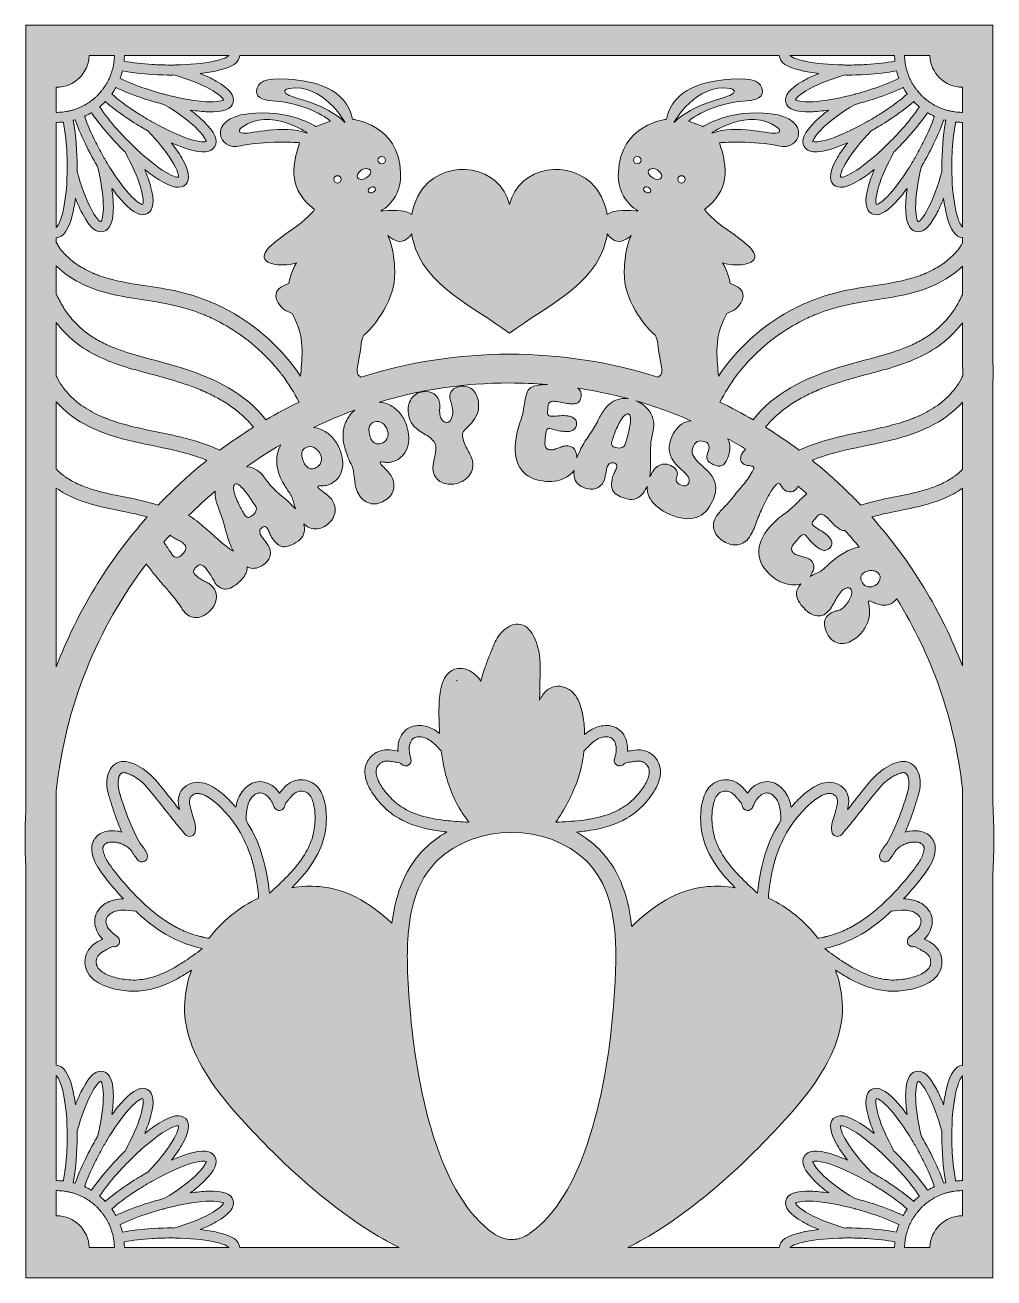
# Model space of a CAD drawing. Header units: inches. Extents: x 0.41 to 8.1, y -10.47 to -0.54.
import ezdxf

# ---------------------------------------------------------------- set-up
doc = ezdxf.new("R2010")
doc.units = ezdxf.units.IN
doc.header["$MEASUREMENT"] = 0
doc.layers.add('Layer 1', color=7, linetype='Continuous')

# ---------------------------------------------------------------- blocks, each defined once
blk = doc.blocks.new('block 2')
at = {"layer": 'Layer 1', "true_color": 0xe6e7e8}
h = blk.add_hatch(color=254, dxfattribs=at)
h.dxf.hatch_style = 2
edge = h.paths.add_edge_path()
edge.add_spline(control_points=[(8.0897, -6.718), (8.0897, -6.718), (8.0897, -3.3557), (8.0897, -3.3557), (8.0897, -3.3557), (8.0923, -3.3542), (8.0923, -3.3542), (8.0923, -3.3542), (8.0923, -3.2326), (8.0923, -3.2326), (8.0923, -3.2326), (8.0897, -3.2341), (8.0897, -3.2341), (8.0897, -3.2341), (8.0897, -0.5398), (8.0897, -0.5398), (8.0897, -0.5398), (0.4216, -0.5398), (0.4216, -0.5398), (0.4216, -0.5398), (0.4216, -6.7551), (0.4216, -6.7551), (0.4169, -6.8336), (0.4145, -6.9126), (0.4145, -6.992), (0.4145, -7.0714), (0.4169, -7.1505), (0.4216, -7.229), (0.4216, -7.229), (0.4216, -10.4741), (0.4216, -10.4741), (0.4216, -10.4741), (8.0897, -10.4741), (8.0897, -10.4741), (8.0897, -10.4741), (8.0897, -7.2661), (8.0897, -7.2661), (8.0962, -7.1753), (8.0994, -7.084), (8.0994, -6.992), (8.0994, -6.9001), (8.0962, -6.8088), (8.0897, -6.718)], knot_values=[0, 0, 0, 0, 1, 1, 1, 2, 2, 2, 3, 3, 3, 4, 4, 4, 5, 5, 5, 6, 6, 6, 7, 7, 7, 8, 8, 8, 9, 9, 9, 10, 10, 10, 11, 11, 11, 12, 12, 12, 13, 13, 13, 14, 14, 14, 14], degree=3, periodic=1)
edge = h.paths.add_edge_path()
edge.add_spline(control_points=[(7.8018, -4.1063), (7.8013, -4.1066), (7.795, -4.1115), (7.7941, -4.1121), (7.7882, -4.1164), (7.7822, -4.1206), (7.7761, -4.1248), (7.7471, -4.1444), (7.7165, -4.1616), (7.6848, -4.1766), (7.676, -4.1808), (7.6671, -4.1848), (7.6582, -4.1886), (7.6563, -4.1894), (7.6527, -4.1909), (7.6516, -4.1914), (7.6472, -4.1932), (7.6428, -4.1949), (7.6383, -4.1966), (7.6215, -4.2031), (7.6045, -4.2091), (7.5873, -4.2148), (7.5511, -4.2266), (7.5143, -4.2367), (7.4773, -4.2458), (7.3333, -4.2809), (7.1852, -4.3001), (7.0443, -4.3472), (7.0212, -4.3229), (6.9978, -4.2988), (6.974, -4.275), (6.8727, -4.1737), (6.7666, -4.079), (6.6565, -3.9907), (6.6625, -3.9882), (6.6685, -3.9858), (6.6746, -3.9835), (6.6904, -3.9774), (6.7063, -3.9716), (6.7224, -3.9661), (6.7869, -3.9439), (6.8528, -3.9264), (6.9192, -3.9109), (7.16, -3.8548), (7.411, -3.8235), (7.6309, -3.7028), (7.7122, -3.6581), (7.7874, -3.5995), (7.8488, -3.5299), (7.8488, -3.5299), (7.8488, -4.0644), (7.8488, -4.0644), (7.8477, -4.0654), (7.8467, -4.0665), (7.8457, -4.0676), (7.8329, -4.0801), (7.8196, -4.092), (7.8057, -4.1032), (7.8044, -4.1042), (7.8031, -4.1053), (7.8018, -4.1063)], knot_values=[0, 0, 0, 0, 1, 1, 1, 2, 2, 2, 3, 3, 3, 4, 4, 4, 5, 5, 5, 6, 6, 6, 7, 7, 7, 8, 8, 8, 9, 9, 9, 10, 10, 10, 11, 11, 11, 12, 12, 12, 13, 13, 13, 14, 14, 14, 15, 15, 15, 16, 16, 16, 17, 17, 17, 18, 18, 18, 19, 19, 19, 20, 20, 20, 20], degree=3, periodic=1)
edge = h.paths.add_edge_path()
edge.add_spline(control_points=[(6.6466, -4.784), (6.6356, -4.7747), (6.6242, -4.768), (6.6124, -4.764), (6.6006, -4.7599), (6.5888, -4.7563), (6.5769, -4.7536), (6.5649, -4.7508), (6.5534, -4.7475), (6.5421, -4.7438), (6.5308, -4.7402), (6.5205, -4.7344), (6.511, -4.7265), (6.5022, -4.7189), (6.4968, -4.7112), (6.4952, -4.7031), (6.4935, -4.695), (6.4942, -4.687), (6.4971, -4.6792), (6.5001, -4.6714), (6.5046, -4.6638), (6.5104, -4.6561), (6.5164, -4.6487), (6.5221, -4.6414), (6.5279, -4.6346), (6.5304, -4.6314), (6.5348, -4.6263), (6.5407, -4.6192), (6.5467, -4.6121), (6.5533, -4.6052), (6.5604, -4.5982), (6.5676, -4.5913), (6.5747, -4.5858), (6.5816, -4.5818), (6.5885, -4.5778), (6.5941, -4.5775), (6.5983, -4.5811), (6.6088, -4.5898), (6.6199, -4.6019), (6.6317, -4.6172), (6.6434, -4.6324), (6.6593, -4.6484), (6.6793, -4.6651), (6.6908, -4.6748), (6.7019, -4.6833), (6.7124, -4.6903), (6.7231, -4.6974), (6.7332, -4.7021), (6.7431, -4.7041), (6.753, -4.7061), (6.7629, -4.7052), (6.7729, -4.7014), (6.7827, -4.6977), (6.7925, -4.69), (6.8022, -4.6785), (6.8097, -4.6696), (6.8135, -4.6605), (6.8137, -4.6512), (6.8139, -4.6419), (6.8119, -4.6329), (6.8077, -4.6241), (6.8035, -4.6152), (6.7978, -4.6068), (6.7906, -4.5989), (6.7833, -4.5911), (6.7762, -4.5842), (6.7694, -4.5785), (6.7537, -4.5653), (6.7367, -4.5537), (6.7183, -4.5436), (6.6999, -4.5335), (6.6828, -4.522), (6.6672, -4.5086), (6.6618, -4.5043), (6.6589, -4.4995), (6.6582, -4.4946), (6.6575, -4.4895), (6.6585, -4.4845), (6.6613, -4.4797), (6.664, -4.4748), (6.6674, -4.47), (6.6716, -4.4649), (6.6758, -4.4599), (6.6797, -4.4554), (6.6833, -4.4512), (6.6903, -4.4428), (6.6967, -4.4356), (6.7026, -4.4297), (6.7084, -4.4239), (6.7142, -4.4201), (6.7201, -4.4185), (6.726, -4.4167), (6.7326, -4.4171), (6.7398, -4.4196), (6.7472, -4.4221), (6.7561, -4.4277), (6.7666, -4.4366), (6.7802, -4.448), (6.793, -4.4608), (6.8049, -4.4748), (6.8168, -4.4888), (6.8295, -4.5015), (6.8432, -4.5131), (6.8532, -4.5214), (6.8629, -4.5288), (6.8721, -4.5353), (6.8814, -4.5417), (6.8906, -4.5459), (6.8999, -4.5478), (6.9055, -4.549), (6.9112, -4.549), (6.9169, -4.548), (6.956, -4.5906), (6.9941, -4.6341), (7.0312, -4.6785), (6.9912, -4.6863), (6.9529, -4.7007), (6.9165, -4.7215), (6.8787, -4.743), (6.8455, -4.7661), (6.8168, -4.7906), (6.8059, -4.8), (6.7954, -4.8097), (6.7851, -4.8199), (6.7749, -4.83), (6.7642, -4.8398), (6.7533, -4.8492), (6.7419, -4.8589), (6.7294, -4.8673), (6.7161, -4.8743), (6.7027, -4.8813), (6.6891, -4.8881), (6.6755, -4.8948), (6.6637, -4.9007), (6.6521, -4.9066), (6.6404, -4.9126), (6.6551, -4.8917), (6.6649, -4.8711), (6.6696, -4.8508), (6.6758, -4.8243), (6.6681, -4.802), (6.6466, -4.784)], knot_values=[0, 0, 0, 0, 1, 1, 1, 2, 2, 2, 3, 3, 3, 4, 4, 4, 5, 5, 5, 6, 6, 6, 7, 7, 7, 8, 8, 8, 9, 9, 9, 10, 10, 10, 11, 11, 11, 12, 12, 12, 13, 13, 13, 14, 14, 14, 15, 15, 15, 16, 16, 16, 17, 17, 17, 18, 18, 18, 19, 19, 19, 20, 20, 20, 21, 21, 21, 22, 22, 22, 23, 23, 23, 24, 24, 24, 25, 25, 25, 26, 26, 26, 27, 27, 27, 28, 28, 28, 29, 29, 29, 30, 30, 30, 31, 31, 31, 32, 32, 32, 33, 33, 33, 34, 34, 34, 35, 35, 35, 36, 36, 36, 37, 37, 37, 38, 38, 38, 39, 39, 39, 40, 40, 40, 41, 41, 41, 42, 42, 42, 43, 43, 43, 44, 44, 44, 45, 45, 45, 46, 46, 46, 47, 47, 47, 47], degree=3, periodic=1)
edge = h.paths.add_edge_path()
edge.add_spline(control_points=[(5.5241, -3.9017), (5.5264, -3.93), (5.5337, -3.9551), (5.5457, -3.9772), (5.5578, -3.9993), (5.5726, -4.0188), (5.5902, -4.0357), (5.6079, -4.0528), (5.6243, -4.0685), (5.6397, -4.083), (5.655, -4.0974), (5.6671, -4.1116), (5.6756, -4.1255), (5.6842, -4.1393), (5.6851, -4.154), (5.6782, -4.1697), (5.6673, -4.1948), (5.6459, -4.2004), (5.6138, -4.1865), (5.5811, -4.1724), (5.5713, -4.1502), (5.5845, -4.12), (5.5907, -4.1056), (5.5895, -4.0896), (5.5807, -4.0719), (5.572, -4.0543), (5.5572, -4.041), (5.5364, -4.032), (5.5158, -4.023), (5.4967, -4.0192), (5.4797, -4.0207), (5.4626, -4.0224), (5.4472, -4.0279), (5.4332, -4.0376), (5.4194, -4.0472), (5.4068, -4.06), (5.3958, -4.0761), (5.3861, -4.0901), (5.3774, -4.1057), (5.3695, -4.1227), (5.3707, -4.1161), (5.3716, -4.1094), (5.3722, -4.1026), (5.3745, -4.0764), (5.3756, -4.05), (5.3755, -4.0235), (5.3754, -3.997), (5.3752, -3.9697), (5.3752, -3.9414), (5.3752, -3.9131), (5.3765, -3.8839), (5.3792, -3.8534), (5.3817, -3.8231), (5.3873, -3.7909), (5.3957, -3.757), (5.4021, -3.7311), (5.4031, -3.7053), (5.3986, -3.6794), (5.394, -3.6535), (5.3846, -3.6293), (5.37, -3.6067), (5.3556, -3.584), (5.336, -3.564), (5.3114, -3.5466), (5.2961, -3.5357), (5.2788, -3.5268), (5.2601, -3.5195), (5.4102, -3.563), (5.5564, -3.6161), (5.6978, -3.6779), (5.6859, -3.6791), (5.6742, -3.6813), (5.6632, -3.6848), (5.6115, -3.7013), (5.5721, -3.7409), (5.5448, -3.8037), (5.5287, -3.8409), (5.5219, -3.8735), (5.5241, -3.9017)], knot_values=[0, 0, 0, 0, 1, 1, 1, 2, 2, 2, 3, 3, 3, 4, 4, 4, 5, 5, 5, 6, 6, 6, 7, 7, 7, 8, 8, 8, 9, 9, 9, 10, 10, 10, 11, 11, 11, 12, 12, 12, 13, 13, 13, 14, 14, 14, 15, 15, 15, 16, 16, 16, 17, 17, 17, 18, 18, 18, 19, 19, 19, 20, 20, 20, 21, 21, 21, 22, 22, 22, 23, 23, 23, 24, 24, 24, 25, 25, 25, 26, 26, 26, 26], degree=3, periodic=1)
edge = h.paths.add_edge_path()
edge.add_spline(control_points=[(4.7825, -3.6717), (4.7773, -3.6639), (4.7705, -3.6577), (4.762, -3.6529), (4.7534, -3.6481), (4.744, -3.6445), (4.7335, -3.6422), (4.7231, -3.64), (4.7133, -3.6386), (4.7044, -3.6378), (4.684, -3.636), (4.6633, -3.6364), (4.6425, -3.6388), (4.6217, -3.6412), (4.601, -3.6415), (4.5806, -3.6398), (4.5738, -3.6392), (4.5686, -3.6372), (4.5652, -3.6334), (4.5617, -3.6297), (4.5597, -3.625), (4.5591, -3.6195), (4.5586, -3.6139), (4.5586, -3.608), (4.5591, -3.6014), (4.5596, -3.5949), (4.5601, -3.589), (4.5606, -3.5835), (4.5615, -3.5726), (4.5626, -3.5631), (4.564, -3.555), (4.5653, -3.5469), (4.5679, -3.5403), (4.5717, -3.5354), (4.5756, -3.5306), (4.5813, -3.5272), (4.5886, -3.525), (4.596, -3.5229), (4.6065, -3.5224), (4.6202, -3.5235), (4.638, -3.525), (4.6557, -3.5281), (4.6736, -3.5326), (4.6914, -3.5372), (4.7091, -3.5403), (4.7269, -3.5417), (4.7398, -3.5428), (4.752, -3.5433), (4.7634, -3.5432), (4.7747, -3.543), (4.7847, -3.5411), (4.7932, -3.5375), (4.8018, -3.5337), (4.8088, -3.5276), (4.8144, -3.5191), (4.8198, -3.5106), (4.8233, -3.4985), (4.8245, -3.4828), (4.8259, -3.4664), (4.8241, -3.4533), (4.8192, -3.4432), (4.8141, -3.4332), (4.807, -3.4251), (4.798, -3.4188), (4.7978, -3.4186), (4.7976, -3.4186), (4.7974, -3.4185), (4.935, -3.4392), (5.0701, -3.4676), (5.2021, -3.5035), (5.1785, -3.4997), (5.1567, -3.4995), (5.1369, -3.5032), (5.111, -3.508), (5.0875, -3.5181), (5.066, -3.5332), (5.0446, -3.5484), (5.0253, -3.5677), (5.0082, -3.5914), (4.9909, -3.615), (4.9752, -3.6415), (4.9607, -3.6712), (4.9422, -3.7088), (4.9212, -3.7446), (4.8976, -3.7782), (4.8741, -3.8119), (4.852, -3.8471), (4.8318, -3.8836), (4.8211, -3.9035), (4.8111, -3.9239), (4.8017, -3.9449), (4.7978, -3.9535), (4.7943, -3.9621), (4.7912, -3.9707), (4.7899, -3.9512), (4.7863, -3.9333), (4.7801, -3.9177), (4.7699, -3.8925), (4.7507, -3.8788), (4.7227, -3.8764), (4.7083, -3.8752), (4.6953, -3.8764), (4.6832, -3.8798), (4.6713, -3.8833), (4.6596, -3.8873), (4.6482, -3.8918), (4.6368, -3.8964), (4.6255, -3.9005), (4.6142, -3.904), (4.6029, -3.9074), (4.5912, -3.9087), (4.5788, -3.9077), (4.5673, -3.9068), (4.5584, -3.9034), (4.5523, -3.8978), (4.5464, -3.8921), (4.5423, -3.8852), (4.5402, -3.8771), (4.5381, -3.8691), (4.5372, -3.8603), (4.5378, -3.8506), (4.5383, -3.8411), (4.5388, -3.8318), (4.5395, -3.823), (4.5399, -3.8189), (4.5404, -3.8122), (4.5412, -3.8031), (4.5419, -3.7938), (4.5433, -3.7843), (4.5451, -3.7745), (4.547, -3.7648), (4.5496, -3.7561), (4.553, -3.7489), (4.5563, -3.7415), (4.5607, -3.7381), (4.5662, -3.7386), (4.5799, -3.7398), (4.5958, -3.7432), (4.6142, -3.7488), (4.6328, -3.7545), (4.6549, -3.7584), (4.6808, -3.7606), (4.6958, -3.7618), (4.7097, -3.7622), (4.7224, -3.762), (4.7352, -3.7617), (4.7463, -3.7594), (4.7555, -3.7554), (4.7648, -3.7514), (4.7723, -3.745), (4.7782, -3.7362), (4.7841, -3.7273), (4.7876, -3.7155), (4.7889, -3.7005), (4.7899, -3.6889), (4.7877, -3.6793), (4.7825, -3.6717)], knot_values=[0, 0, 0, 0, 1, 1, 1, 2, 2, 2, 3, 3, 3, 4, 4, 4, 5, 5, 5, 6, 6, 6, 7, 7, 7, 8, 8, 8, 9, 9, 9, 10, 10, 10, 11, 11, 11, 12, 12, 12, 13, 13, 13, 14, 14, 14, 15, 15, 15, 16, 16, 16, 17, 17, 17, 18, 18, 18, 19, 19, 19, 20, 20, 20, 21, 21, 21, 22, 22, 22, 23, 23, 23, 24, 24, 24, 25, 25, 25, 26, 26, 26, 27, 27, 27, 28, 28, 28, 29, 29, 29, 30, 30, 30, 31, 31, 31, 32, 32, 32, 33, 33, 33, 34, 34, 34, 35, 35, 35, 36, 36, 36, 37, 37, 37, 38, 38, 38, 39, 39, 39, 40, 40, 40, 41, 41, 41, 42, 42, 42, 43, 43, 43, 44, 44, 44, 45, 45, 45, 46, 46, 46, 47, 47, 47, 48, 48, 48, 49, 49, 49, 50, 50, 50, 51, 51, 51, 52, 52, 52, 52], degree=3, periodic=1)
edge = h.paths.add_edge_path()
edge.add_spline(control_points=[(5.0689, -3.8409), (5.0707, -3.8336), (5.074, -3.823), (5.079, -3.809), (5.0838, -3.7951), (5.0896, -3.7797), (5.0962, -3.763), (5.1028, -3.7464), (5.1104, -3.7294), (5.1189, -3.712), (5.1274, -3.6947), (5.1363, -3.6791), (5.1454, -3.6652), (5.1545, -3.6512), (5.1638, -3.6402), (5.1732, -3.6323), (5.1825, -3.6245), (5.1916, -3.6216), (5.2002, -3.6237), (5.2095, -3.626), (5.2148, -3.6351), (5.2162, -3.651), (5.2175, -3.6668), (5.2168, -3.6845), (5.214, -3.7039), (5.2114, -3.7234), (5.2078, -3.7419), (5.2035, -3.7596), (5.1991, -3.7772), (5.1961, -3.789), (5.1946, -3.7949), (5.1918, -3.8062), (5.1888, -3.8176), (5.1856, -3.8292), (5.1823, -3.8407), (5.1789, -3.8524), (5.1753, -3.8642), (5.1726, -3.8755), (5.1641, -3.8839), (5.1501, -3.8892), (5.136, -3.8945), (5.1194, -3.8948), (5.1001, -3.8899), (5.0848, -3.8861), (5.0749, -3.8807), (5.0703, -3.8736), (5.0658, -3.8665), (5.0653, -3.8556), (5.0689, -3.8409)], knot_values=[0, 0, 0, 0, 1, 1, 1, 2, 2, 2, 3, 3, 3, 4, 4, 4, 5, 5, 5, 6, 6, 6, 7, 7, 7, 8, 8, 8, 9, 9, 9, 10, 10, 10, 11, 11, 11, 12, 12, 12, 13, 13, 13, 14, 14, 14, 15, 15, 15, 16, 16, 16, 16], degree=3, periodic=1)
edge = h.paths.add_edge_path()
edge.add_spline(control_points=[(4.2569, -3.1496), (3.8511, -3.1496), (3.4549, -3.2123), (3.0793, -3.3328), (3.0574, -3.3153), (3.0377, -3.307), (3.056, -3.2204), (3.0831, -3.0922), (3.0777, -3.0109), (3.1138, -2.9875), (3.1499, -2.964), (3.3395, -2.7419), (3.3449, -2.5451), (3.3449, -2.5451), (3.3467, -2.4964), (3.3467, -2.4964), (3.3467, -2.4964), (3.3467, -2.3212), (3.2907, -2.2093), (3.2907, -2.2093), (3.3629, -2.2671), (3.4045, -2.2544), (3.4277, -2.2474), (3.4595, -2.2295), (3.4813, -2.1955), (3.4838, -2.2134), (3.4872, -2.2311), (3.4916, -2.2485), (3.5829, -2.6143), (3.9853, -2.7761), (4.2569, -2.984), (4.5286, -2.7761), (4.931, -2.6143), (5.0223, -2.2485), (5.0267, -2.2311), (5.0301, -2.2134), (5.0326, -2.1955), (5.0544, -2.2295), (5.0862, -2.2474), (5.1094, -2.2544), (5.1509, -2.2671), (5.2232, -2.2093), (5.2232, -2.2093), (5.1672, -2.3212), (5.1672, -2.4964), (5.1672, -2.4964), (5.1672, -2.4964), (5.169, -2.5451), (5.169, -2.5451), (5.1744, -2.7419), (5.364, -2.964), (5.4001, -2.9875), (5.4362, -3.0109), (5.4308, -3.0922), (5.4579, -3.2204), (5.4762, -3.307), (5.4565, -3.3153), (5.4346, -3.3328), (5.059, -3.2123), (4.6628, -3.1496), (4.2569, -3.1496)], knot_values=[0, 0, 0, 0, 1, 1, 1, 2, 2, 2, 3, 3, 3, 4, 4, 4, 5, 5, 5, 6, 6, 6, 7, 7, 7, 8, 8, 8, 9, 9, 9, 10, 10, 10, 11, 11, 11, 12, 12, 12, 13, 13, 13, 14, 14, 14, 15, 15, 15, 16, 16, 16, 17, 17, 17, 18, 18, 18, 19, 19, 19, 20, 20, 20, 20], degree=3, periodic=1)
edge = h.paths.add_edge_path()
edge.add_spline(control_points=[(3.2486, -3.6963), (3.2679, -3.7095), (3.2818, -3.7301), (3.2902, -3.7583), (3.2967, -3.78), (3.2948, -3.8004), (3.2845, -3.8195), (3.2741, -3.8387), (3.2581, -3.8516), (3.2364, -3.8581), (3.2298, -3.86), (3.2226, -3.8611), (3.2145, -3.8614), (3.2063, -3.8618), (3.1983, -3.8599), (3.1903, -3.8558), (3.1823, -3.8518), (3.1748, -3.8454), (3.1679, -3.8368), (3.161, -3.8282), (3.1553, -3.8159), (3.1504, -3.8001), (3.1478, -3.791), (3.1455, -3.7806), (3.1439, -3.7689), (3.1421, -3.7573), (3.1419, -3.7461), (3.1433, -3.7353), (3.1447, -3.7245), (3.1488, -3.7147), (3.1555, -3.7059), (3.1621, -3.6972), (3.1724, -3.6907), (3.1862, -3.6865), (3.2084, -3.6799), (3.2293, -3.6831), (3.2486, -3.6963)], knot_values=[0, 0, 0, 0, 1, 1, 1, 2, 2, 2, 3, 3, 3, 4, 4, 4, 5, 5, 5, 6, 6, 6, 7, 7, 7, 8, 8, 8, 9, 9, 9, 10, 10, 10, 11, 11, 11, 12, 12, 12, 12], degree=3, periodic=1)
edge = h.paths.add_edge_path()
edge.add_spline(control_points=[(0.6626, -8.8701), (0.6733, -8.8799), (0.6958, -8.9143), (0.7156, -8.9988), (0.7347, -9.08), (0.7461, -9.1855), (0.7485, -9.2997), (0.7488, -9.3144), (0.7489, -9.3292), (0.7489, -9.3441), (0.7489, -9.3909), (0.7476, -9.4371), (0.7449, -9.4815), (0.7401, -9.5626), (0.7311, -9.6381), (0.7183, -9.7014), (0.7181, -9.7027), (0.7178, -9.7039), (0.7175, -9.7052), (0.7162, -9.7051), (0.7148, -9.705), (0.7134, -9.7049), (0.7004, -9.7037), (0.6872, -9.703), (0.6739, -9.7028), (0.6707, -9.7027), (0.6677, -9.7025), (0.6645, -9.7025), (0.6639, -9.7025), (0.6632, -9.7026), (0.6626, -9.7026), (0.6626, -9.7026), (0.6626, -8.8701), (0.6626, -8.8701)], knot_values=[0, 0, 0, 0, 1, 1, 1, 2, 2, 2, 3, 3, 3, 4, 4, 4, 5, 5, 5, 6, 6, 6, 7, 7, 7, 8, 8, 8, 9, 9, 9, 10, 10, 10, 11, 11, 11, 11], degree=3, periodic=1)
edge = h.paths.add_edge_path()
edge.add_spline(control_points=[(0.6626, -4.2112), (0.6853, -4.2275), (0.709, -4.2424), (0.7334, -4.2558), (0.8773, -4.3343), (1.0392, -4.3644), (1.198, -4.3966), (1.2605, -4.4093), (1.3229, -4.4228), (1.3842, -4.4403), (1.0697, -4.7935), (0.8266, -5.1954), (0.6626, -5.6282), (0.6626, -5.6282), (0.6626, -4.2112), (0.6626, -4.2112)], knot_values=[0, 0, 0, 0, 1, 1, 1, 2, 2, 2, 3, 3, 3, 4, 4, 4, 5, 5, 5, 5], degree=3, periodic=1)
edge = h.paths.add_edge_path()
edge.add_spline(control_points=[(1.5643, -4.5841), (1.5706, -4.5894), (1.5771, -4.5942), (1.5835, -4.5982), (1.5943, -4.6048), (1.6054, -4.611), (1.6165, -4.6168), (1.6276, -4.6227), (1.6385, -4.6287), (1.6491, -4.6351), (1.6598, -4.6416), (1.6698, -4.6495), (1.6794, -4.6593), (1.6911, -4.671), (1.6939, -4.684), (1.6881, -4.6985), (1.6821, -4.7131), (1.6738, -4.7256), (1.6631, -4.7362), (1.6519, -4.7473), (1.6397, -4.7549), (1.6267, -4.7593), (1.6136, -4.7636), (1.601, -4.7596), (1.589, -4.7475), (1.5832, -4.7416), (1.5768, -4.7333), (1.5698, -4.7224), (1.5629, -4.7113), (1.555, -4.6993), (1.5464, -4.6862), (1.5378, -4.6731), (1.5286, -4.6597), (1.519, -4.6461), (1.5176, -4.6442), (1.5162, -4.6424), (1.5148, -4.6407), (1.531, -4.6216), (1.5475, -4.6027), (1.5643, -4.5841)], knot_values=[0, 0, 0, 0, 1, 1, 1, 2, 2, 2, 3, 3, 3, 4, 4, 4, 5, 5, 5, 6, 6, 6, 7, 7, 7, 8, 8, 8, 9, 9, 9, 10, 10, 10, 11, 11, 11, 12, 12, 12, 13, 13, 13, 13], degree=3, periodic=1)
edge = h.paths.add_edge_path()
edge.add_spline(control_points=[(1.5399, -4.275), (1.5161, -4.2988), (1.4927, -4.3229), (1.4696, -4.3472), (1.3287, -4.3001), (1.1806, -4.2809), (1.0366, -4.2458), (0.9996, -4.2367), (0.9628, -4.2266), (0.9265, -4.2148), (0.9094, -4.2091), (0.8924, -4.2031), (0.8756, -4.1966), (0.8711, -4.1949), (0.8667, -4.1932), (0.8623, -4.1914), (0.8612, -4.1909), (0.8576, -4.1894), (0.8557, -4.1886), (0.8468, -4.1848), (0.8379, -4.1808), (0.8291, -4.1766), (0.7974, -4.1616), (0.7668, -4.1444), (0.7377, -4.1248), (0.7317, -4.1206), (0.7257, -4.1164), (0.7198, -4.1121), (0.7189, -4.1115), (0.7126, -4.1066), (0.7121, -4.1063), (0.7108, -4.1053), (0.7095, -4.1042), (0.7082, -4.1032), (0.6943, -4.092), (0.681, -4.0801), (0.6682, -4.0676), (0.6663, -4.0657), (0.6645, -4.0637), (0.6626, -4.0618), (0.6626, -4.0618), (0.6626, -3.527), (0.6626, -3.527), (0.7245, -3.5979), (0.8006, -3.6575), (0.883, -3.7028), (1.1029, -3.8235), (1.3539, -3.8548), (1.5947, -3.9109), (1.661, -3.9264), (1.727, -3.9439), (1.7915, -3.9661), (1.8076, -3.9716), (1.8235, -3.9774), (1.8393, -3.9835), (1.8454, -3.9858), (1.8514, -3.9882), (1.8574, -3.9907), (1.7473, -4.079), (1.6412, -4.1737), (1.5399, -4.275)], knot_values=[0, 0, 0, 0, 1, 1, 1, 2, 2, 2, 3, 3, 3, 4, 4, 4, 5, 5, 5, 6, 6, 6, 7, 7, 7, 8, 8, 8, 9, 9, 9, 10, 10, 10, 11, 11, 11, 12, 12, 12, 13, 13, 13, 14, 14, 14, 15, 15, 15, 16, 16, 16, 17, 17, 17, 18, 18, 18, 19, 19, 19, 20, 20, 20, 20], degree=3, periodic=1)
edge = h.paths.add_edge_path()
edge.add_spline(control_points=[(1.9222, -4.2357), (1.9212, -4.2574), (1.9232, -4.28), (1.9284, -4.3033), (1.9349, -4.3318), (1.9444, -4.3613), (1.9571, -4.3916), (1.973, -4.4305), (1.986, -4.4698), (1.9956, -4.5098), (2.0054, -4.5497), (2.0172, -4.5894), (2.0311, -4.6289), (2.0391, -4.6501), (2.0479, -4.6711), (2.0574, -4.692), (2.0604, -4.6989), (2.0641, -4.7055), (2.0677, -4.7122), (2.0599, -4.7076), (2.0533, -4.7036), (2.0483, -4.7003), (2.0295, -4.6871), (2.0131, -4.6749), (1.999, -4.6638), (1.9851, -4.6526), (1.9715, -4.6412), (1.9582, -4.6298), (1.9449, -4.6183), (1.9317, -4.6064), (1.9184, -4.594), (1.9052, -4.5816), (1.8901, -4.5679), (1.8732, -4.5528), (1.8385, -4.5226), (1.8061, -4.4956), (1.7759, -4.472), (1.7535, -4.4544), (1.7322, -4.4399), (1.7118, -4.4285), (1.7794, -4.3615), (1.8496, -4.2972), (1.9222, -4.2357)], knot_values=[0, 0, 0, 0, 1, 1, 1, 2, 2, 2, 3, 3, 3, 4, 4, 4, 5, 5, 5, 6, 6, 6, 7, 7, 7, 8, 8, 8, 9, 9, 9, 10, 10, 10, 11, 11, 11, 12, 12, 12, 13, 13, 13, 14, 14, 14, 14], degree=3, periodic=1)
edge = h.paths.add_edge_path()
edge.add_spline(control_points=[(1.9591, -3.9116), (1.7641, -3.8194), (1.548, -3.7863), (1.3384, -3.7396), (1.2801, -3.7266), (1.222, -3.7123), (1.1648, -3.6952), (1.1359, -3.6865), (1.1072, -3.6771), (1.0788, -3.6667), (1.0655, -3.6618), (1.0524, -3.6568), (1.0393, -3.6515), (1.0376, -3.6508), (1.0283, -3.6469), (1.0271, -3.6464), (1.0202, -3.6434), (1.0132, -3.6403), (1.0063, -3.6371), (0.9561, -3.6142), (0.9076, -3.5874), (0.8625, -3.5556), (0.8572, -3.5518), (0.852, -3.548), (0.8469, -3.5442), (0.8448, -3.5427), (0.8428, -3.5411), (0.8408, -3.5396), (0.8403, -3.5392), (0.8399, -3.5389), (0.8392, -3.5383), (0.8291, -3.5302), (0.8192, -3.522), (0.8095, -3.5135), (0.7902, -3.4964), (0.7717, -3.4783), (0.7543, -3.4593), (0.7451, -3.4492), (0.7362, -3.4388), (0.7277, -3.4282), (0.7273, -3.4278), (0.7264, -3.4267), (0.7255, -3.4255), (0.7241, -3.4237), (0.721, -3.4196), (0.7204, -3.4189), (0.7162, -3.4132), (0.712, -3.4073), (0.7079, -3.4014), (0.6922, -3.3786), (0.678, -3.3547), (0.6658, -3.3299), (0.6647, -3.3276), (0.6637, -3.3253), (0.6626, -3.3231), (0.6626, -3.3231), (0.6626, -2.8979), (0.6626, -2.8979), (0.6824, -2.9244), (0.7037, -2.95), (0.7264, -2.9742), (0.8306, -3.0853), (0.9625, -3.1604), (1.1038, -3.214), (1.2452, -3.2678), (1.3935, -3.3001), (1.5386, -3.3417), (1.6156, -3.3638), (1.6919, -3.3879), (1.7666, -3.4168), (1.7757, -3.4203), (1.7848, -3.4239), (1.7938, -3.4275), (1.7983, -3.4293), (1.8028, -3.4312), (1.8073, -3.433), (1.8083, -3.4334), (1.8114, -3.4347), (1.8134, -3.4356), (1.8328, -3.4439), (1.8521, -3.4526), (1.8711, -3.4616), (1.9043, -3.4775), (1.937, -3.4946), (1.9688, -3.5131), (2.0028, -3.5329), (2.0358, -3.5544), (2.0676, -3.5776), (2.0703, -3.5797), (2.0731, -3.5817), (2.0758, -3.5837), (2.0785, -3.5858), (2.0812, -3.5878), (2.0839, -3.5898), (2.0842, -3.5901), (2.0843, -3.5902), (2.0846, -3.5904), (2.0913, -3.5957), (2.098, -3.601), (2.1046, -3.6065), (2.1204, -3.6195), (2.1357, -3.6331), (2.1506, -3.6471), (2.1777, -3.6725), (2.2031, -3.6996), (2.2267, -3.7284), (2.1352, -3.7855), (2.046, -3.8466), (1.9591, -3.9116)], knot_values=[0, 0, 0, 0, 1, 1, 1, 2, 2, 2, 3, 3, 3, 4, 4, 4, 5, 5, 5, 6, 6, 6, 7, 7, 7, 8, 8, 8, 9, 9, 9, 10, 10, 10, 11, 11, 11, 12, 12, 12, 13, 13, 13, 14, 14, 14, 15, 15, 15, 16, 16, 16, 17, 17, 17, 18, 18, 18, 19, 19, 19, 20, 20, 20, 21, 21, 21, 22, 22, 22, 23, 23, 23, 24, 24, 24, 25, 25, 25, 26, 26, 26, 27, 27, 27, 28, 28, 28, 29, 29, 29, 30, 30, 30, 31, 31, 31, 32, 32, 32, 33, 33, 33, 34, 34, 34, 35, 35, 35, 36, 36, 36, 36], degree=3, periodic=1)
edge = h.paths.add_edge_path()
edge.add_spline(control_points=[(2.0797, -4.1806), (2.0876, -4.1752), (2.0979, -4.1772), (2.1107, -4.1866), (2.1235, -4.1961), (2.1363, -4.2083), (2.1491, -4.2231), (2.1619, -4.2381), (2.1734, -4.2529), (2.1837, -4.2679), (2.1941, -4.2829), (2.201, -4.2929), (2.2045, -4.298), (2.2111, -4.3075), (2.2177, -4.3172), (2.2242, -4.3274), (2.2308, -4.3374), (2.2372, -4.3477), (2.2437, -4.3582), (2.2503, -4.3678), (2.2511, -4.3796), (2.2457, -4.3937), (2.2405, -4.4077), (2.2296, -4.4204), (2.2134, -4.4316), (2.2003, -4.4407), (2.1897, -4.4445), (2.1813, -4.4432), (2.1729, -4.4419), (2.1644, -4.4351), (2.1559, -4.4226), (2.1516, -4.4166), (2.1458, -4.4069), (2.1386, -4.3941), (2.1313, -4.3812), (2.1236, -4.3667), (2.1155, -4.3507), (2.1074, -4.3347), (2.0996, -4.3178), (2.0923, -4.3), (2.0849, -4.2821), (2.0791, -4.2652), (2.0745, -4.2491), (2.0701, -4.233), (2.068, -4.2189), (2.0683, -4.2066), (2.0686, -4.1943), (2.0724, -4.1857), (2.0797, -4.1806)], knot_values=[0, 0, 0, 0, 1, 1, 1, 2, 2, 2, 3, 3, 3, 4, 4, 4, 5, 5, 5, 6, 6, 6, 7, 7, 7, 8, 8, 8, 9, 9, 9, 10, 10, 10, 11, 11, 11, 12, 12, 12, 13, 13, 13, 14, 14, 14, 15, 15, 15, 16, 16, 16, 16], degree=3, periodic=1)
edge = h.paths.add_edge_path()
edge.add_spline(control_points=[(2.1792, -4.0419), (2.177, -4.0415), (2.1748, -4.0415), (2.1727, -4.0413), (2.2599, -3.9794), (2.35, -3.9214), (2.4427, -3.8674), (2.4303, -3.8897), (2.4215, -3.9126), (2.4166, -3.9362), (2.4091, -3.9716), (2.4083, -4.0062), (2.4143, -4.0402), (2.4201, -4.0742), (2.4291, -4.1039), (2.4412, -4.1293), (2.452, -4.1521), (2.4621, -4.1714), (2.4715, -4.1871), (2.4808, -4.2027), (2.4889, -4.2159), (2.496, -4.2267), (2.503, -4.2373), (2.5089, -4.2461), (2.514, -4.2527), (2.5191, -4.2594), (2.523, -4.2655), (2.5255, -4.2711), (2.5311, -4.2829), (2.5361, -4.2957), (2.5404, -4.3095), (2.5447, -4.3235), (2.5489, -4.3378), (2.5529, -4.3525), (2.555, -4.3604), (2.5571, -4.368), (2.5593, -4.3755), (2.5571, -4.373), (2.5551, -4.3705), (2.5528, -4.368), (2.5347, -4.349), (2.5155, -4.3307), (2.4956, -4.3133), (2.4756, -4.2959), (2.455, -4.2778), (2.4338, -4.2592), (2.4127, -4.2406), (2.3915, -4.2202), (2.3704, -4.1981), (2.3492, -4.1761), (2.3288, -4.1507), (2.3089, -4.122), (2.2937, -4.1), (2.2749, -4.0822), (2.2526, -4.0685), (2.2303, -4.0548), (2.2058, -4.0459), (2.1792, -4.0419)], knot_values=[0, 0, 0, 0, 1, 1, 1, 2, 2, 2, 3, 3, 3, 4, 4, 4, 5, 5, 5, 6, 6, 6, 7, 7, 7, 8, 8, 8, 9, 9, 9, 10, 10, 10, 11, 11, 11, 12, 12, 12, 13, 13, 13, 14, 14, 14, 15, 15, 15, 16, 16, 16, 17, 17, 17, 18, 18, 18, 19, 19, 19, 19], degree=3, periodic=1)
edge = h.paths.add_edge_path()
edge.add_spline(control_points=[(2.325, -3.6691), (2.1631, -3.4609), (1.9128, -3.3393), (1.6644, -3.2604), (1.5184, -3.214), (1.3685, -3.1815), (1.2227, -3.1348), (1.1868, -3.1233), (1.1513, -3.1109), (1.1162, -3.097), (1.1095, -3.0944), (1.1029, -3.0917), (1.0962, -3.0889), (1.0941, -3.088), (1.0872, -3.085), (1.0868, -3.0849), (1.0834, -3.0834), (1.0801, -3.0819), (1.0768, -3.0804), (1.0585, -3.0722), (1.0404, -3.0635), (1.0225, -3.0543), (0.9901, -3.0375), (0.9585, -3.019), (0.9283, -2.9984), (0.9213, -2.9936), (0.9143, -2.9887), (0.9075, -2.9837), (0.9041, -2.9812), (0.9008, -2.9787), (0.8975, -2.9762), (0.897, -2.9759), (0.8969, -2.9759), (0.8967, -2.9757), (0.8962, -2.9753), (0.8959, -2.975), (0.8952, -2.9745), (0.8815, -2.9636), (0.8681, -2.9524), (0.8552, -2.9407), (0.8274, -2.9156), (0.8014, -2.8885), (0.7773, -2.8599), (0.7713, -2.8527), (0.7654, -2.8454), (0.7597, -2.8381), (0.7591, -2.8373), (0.7586, -2.8366), (0.7583, -2.8362), (0.7544, -2.8309), (0.7504, -2.8255), (0.7465, -2.8201), (0.7359, -2.8052), (0.7257, -2.79), (0.7161, -2.7744), (0.6959, -2.7417), (0.6786, -2.7077), (0.6628, -2.6728), (0.6628, -2.6727), (0.6627, -2.6725), (0.6626, -2.6723), (0.6626, -2.6723), (0.6626, -2.4492), (0.6626, -2.4492), (0.7246, -2.5115), (0.7995, -2.5615), (0.8807, -2.5989), (1.0521, -2.6781), (1.2388, -2.7009), (1.4235, -2.73), (1.5162, -2.7446), (1.6085, -2.7617), (1.6985, -2.7888), (1.7352, -2.7998), (1.7714, -2.8123), (1.8072, -2.8261), (1.8161, -2.8296), (1.825, -2.8331), (1.8339, -2.8368), (1.8349, -2.8372), (1.8405, -2.8395), (1.8423, -2.8403), (1.8452, -2.8415), (1.8482, -2.8428), (1.8511, -2.8441), (1.8702, -2.8523), (1.889, -2.861), (1.9077, -2.8701), (1.9782, -2.9042), (2.046, -2.9438), (2.1105, -2.9881), (2.1263, -2.999), (2.1419, -3.0101), (2.1573, -3.0215), (2.1612, -3.0244), (2.165, -3.0273), (2.1688, -3.0302), (2.1695, -3.0307), (2.1729, -3.0333), (2.175, -3.0349), (2.183, -3.0411), (2.1909, -3.0474), (2.1988, -3.0538), (2.2286, -3.0779), (2.2575, -3.1031), (2.2855, -3.1294), (2.3181, -3.16), (2.3494, -3.192), (2.3793, -3.2253), (2.3942, -3.242), (2.4088, -3.259), (2.423, -3.2762), (2.429, -3.2836), (2.4351, -3.2911), (2.441, -3.2986), (2.4431, -3.3013), (2.4452, -3.3039), (2.4472, -3.3066), (2.4479, -3.3075), (2.4545, -3.3161), (2.4555, -3.3174), (2.5055, -3.3841), (2.5497, -3.455), (2.588, -3.529), (2.4986, -3.5722), (2.4109, -3.6189), (2.325, -3.6691)], knot_values=[0, 0, 0, 0, 1, 1, 1, 2, 2, 2, 3, 3, 3, 4, 4, 4, 5, 5, 5, 6, 6, 6, 7, 7, 7, 8, 8, 8, 9, 9, 9, 10, 10, 10, 11, 11, 11, 12, 12, 12, 13, 13, 13, 14, 14, 14, 15, 15, 15, 16, 16, 16, 17, 17, 17, 18, 18, 18, 19, 19, 19, 20, 20, 20, 21, 21, 21, 22, 22, 22, 23, 23, 23, 24, 24, 24, 25, 25, 25, 26, 26, 26, 27, 27, 27, 28, 28, 28, 29, 29, 29, 30, 30, 30, 31, 31, 31, 32, 32, 32, 33, 33, 33, 34, 34, 34, 35, 35, 35, 36, 36, 36, 37, 37, 37, 38, 38, 38, 39, 39, 39, 40, 40, 40, 41, 41, 41, 42, 42, 42, 42], degree=3, periodic=1)
edge = h.paths.add_edge_path()
edge.add_spline(control_points=[(2.8926, -1.734), (2.9091, -1.734), (2.9224, -1.7474), (2.9224, -1.7638), (2.9224, -1.7803), (2.9091, -1.7936), (2.8926, -1.7936), (2.8762, -1.7936), (2.8628, -1.7803), (2.8628, -1.7638), (2.8628, -1.7474), (2.8762, -1.734), (2.8926, -1.734)], knot_values=[0, 0, 0, 0, 1, 1, 1, 2, 2, 2, 3, 3, 3, 4, 4, 4, 4], degree=3, periodic=1)
edge = h.paths.add_edge_path()
edge.add_spline(control_points=[(2.4972, -1.0908), (2.439, -1.057), (2.5081, -1.0421), (2.5081, -1.0421), (2.7782, -0.999), (2.9497, -1.307), (2.9522, -1.3115), (2.7937, -1.1599), (2.5554, -1.1247), (2.4972, -1.0908)], knot_values=[0, 0, 0, 0, 1, 1, 1, 2, 2, 2, 3, 3, 3, 3], degree=3, periodic=1)
edge = h.paths.add_edge_path()
edge.add_spline(control_points=[(3.1207, -1.752), (3.0926, -1.7682), (3.0618, -1.7672), (3.0517, -1.7498), (3.0417, -1.7324), (3.0563, -1.7051), (3.0843, -1.6889), (3.1124, -1.6727), (3.1433, -1.6737), (3.1533, -1.6911), (3.1633, -1.7085), (3.1488, -1.7358), (3.1207, -1.752)], knot_values=[0, 0, 0, 0, 1, 1, 1, 2, 2, 2, 3, 3, 3, 4, 4, 4, 4], degree=3, periodic=1)
edge = h.paths.add_edge_path()
edge.add_spline(control_points=[(3.1918, -1.8331), (3.1972, -1.8437), (3.1896, -1.8582), (3.175, -1.8657), (3.1603, -1.8732), (3.1441, -1.8707), (3.1387, -1.8601), (3.1333, -1.8496), (3.1409, -1.835), (3.1555, -1.8275), (3.1702, -1.8201), (3.1864, -1.8225), (3.1918, -1.8331)], knot_values=[0, 0, 0, 0, 1, 1, 1, 2, 2, 2, 3, 3, 3, 4, 4, 4, 4], degree=3, periodic=1)
edge = h.paths.add_edge_path()
edge.add_spline(control_points=[(2.6162, -3.9135), (2.6215, -3.9039), (2.6306, -3.896), (2.6436, -3.8898), (2.6647, -3.8798), (2.6857, -3.8799), (2.7068, -3.8899), (2.7278, -3.9), (2.7447, -3.9184), (2.7574, -3.945), (2.767, -3.9654), (2.7683, -3.9858), (2.7609, -4.0064), (2.7537, -4.0269), (2.7398, -4.042), (2.7193, -4.0517), (2.7131, -4.0547), (2.7061, -4.0569), (2.6982, -4.0584), (2.69, -4.0599), (2.6818, -4.0593), (2.6733, -4.0565), (2.6648, -4.0538), (2.6564, -4.0486), (2.6483, -4.0411), (2.6402, -4.0335), (2.6327, -4.0224), (2.6256, -4.0075), (2.6215, -3.9989), (2.6177, -3.9889), (2.6143, -3.9777), (2.6108, -3.9664), (2.609, -3.9554), (2.6087, -3.9445), (2.6085, -3.9336), (2.611, -3.9233), (2.6162, -3.9135)], knot_values=[0, 0, 0, 0, 1, 1, 1, 2, 2, 2, 3, 3, 3, 4, 4, 4, 5, 5, 5, 6, 6, 6, 7, 7, 7, 8, 8, 8, 9, 9, 9, 10, 10, 10, 11, 11, 11, 12, 12, 12, 12], degree=3, periodic=1)
edge = h.paths.add_edge_path()
edge.add_spline(control_points=[(3.2135, -1.6108), (3.2135, -1.5943), (3.2269, -1.581), (3.2433, -1.581), (3.2598, -1.581), (3.2731, -1.5943), (3.2731, -1.6108), (3.2731, -1.6272), (3.2598, -1.6406), (3.2433, -1.6406), (3.2269, -1.6406), (3.2135, -1.6272), (3.2135, -1.6108)], knot_values=[0, 0, 0, 0, 1, 1, 1, 2, 2, 2, 3, 3, 3, 4, 4, 4, 4], degree=3, periodic=1)
edge = h.paths.add_edge_path()
edge.add_spline(control_points=[(5.2706, -1.6406), (5.2541, -1.6406), (5.2408, -1.6272), (5.2408, -1.6108), (5.2408, -1.5943), (5.2541, -1.581), (5.2706, -1.581), (5.287, -1.581), (5.3004, -1.5943), (5.3004, -1.6108), (5.3004, -1.6272), (5.287, -1.6406), (5.2706, -1.6406)], knot_values=[0, 0, 0, 0, 1, 1, 1, 2, 2, 2, 3, 3, 3, 4, 4, 4, 4], degree=3, periodic=1)
edge = h.paths.add_edge_path()
edge.add_spline(control_points=[(5.5617, -1.3115), (5.5642, -1.307), (5.7356, -0.999), (6.0058, -1.0421), (6.0058, -1.0421), (6.0749, -1.057), (6.0167, -1.0908), (5.9585, -1.1247), (5.7201, -1.1599), (5.5617, -1.3115)], knot_values=[0, 0, 0, 0, 1, 1, 1, 2, 2, 2, 3, 3, 3, 3], degree=3, periodic=1)
edge = h.paths.add_edge_path()
edge.add_spline(control_points=[(5.6511, -1.7638), (5.6511, -1.7803), (5.6377, -1.7936), (5.6213, -1.7936), (5.6048, -1.7936), (5.5915, -1.7803), (5.5915, -1.7638), (5.5915, -1.7474), (5.6048, -1.734), (5.6213, -1.734), (5.6377, -1.734), (5.6511, -1.7474), (5.6511, -1.7638)], knot_values=[0, 0, 0, 0, 1, 1, 1, 2, 2, 2, 3, 3, 3, 4, 4, 4, 4], degree=3, periodic=1)
edge = h.paths.add_edge_path()
edge.add_spline(control_points=[(5.3584, -1.8275), (5.373, -1.835), (5.3806, -1.8496), (5.3752, -1.8601), (5.3698, -1.8707), (5.3536, -1.8732), (5.3389, -1.8657), (5.3243, -1.8582), (5.3167, -1.8437), (5.3221, -1.8331), (5.3275, -1.8225), (5.3437, -1.8201), (5.3584, -1.8275)], knot_values=[0, 0, 0, 0, 1, 1, 1, 2, 2, 2, 3, 3, 3, 4, 4, 4, 4], degree=3, periodic=1)
edge = h.paths.add_edge_path()
edge.add_spline(control_points=[(5.3606, -1.6911), (5.3706, -1.6737), (5.4015, -1.6727), (5.4296, -1.6889), (5.4576, -1.7051), (5.4722, -1.7324), (5.4622, -1.7498), (5.4521, -1.7672), (5.4212, -1.7682), (5.3932, -1.752), (5.3651, -1.7358), (5.3505, -1.7085), (5.3606, -1.6911)], knot_values=[0, 0, 0, 0, 1, 1, 1, 2, 2, 2, 3, 3, 3, 4, 4, 4, 4], degree=3, periodic=1)
edge = h.paths.add_edge_path()
edge.add_spline(control_points=[(6.0666, -3.3066), (6.0687, -3.3039), (6.0708, -3.3013), (6.0729, -3.2986), (6.0788, -3.2911), (6.0848, -3.2836), (6.0909, -3.2762), (6.1051, -3.259), (6.1197, -3.242), (6.1346, -3.2253), (6.1645, -3.192), (6.1958, -3.16), (6.2284, -3.1294), (6.2564, -3.1031), (6.2853, -3.0779), (6.3151, -3.0538), (6.323, -3.0474), (6.3309, -3.0411), (6.3389, -3.0349), (6.341, -3.0333), (6.3444, -3.0307), (6.3451, -3.0302), (6.3489, -3.0273), (6.3527, -3.0244), (6.3566, -3.0215), (6.372, -3.0101), (6.3876, -2.999), (6.4034, -2.9881), (6.4679, -2.9438), (6.5357, -2.9042), (6.6062, -2.8701), (6.6249, -2.861), (6.6437, -2.8523), (6.6628, -2.8441), (6.6657, -2.8428), (6.6686, -2.8415), (6.6716, -2.8403), (6.6733, -2.8395), (6.679, -2.8372), (6.68, -2.8368), (6.6889, -2.8331), (6.6978, -2.8296), (6.7067, -2.8261), (6.7425, -2.8123), (6.7787, -2.7998), (6.8154, -2.7888), (6.9054, -2.7617), (6.9977, -2.7446), (7.0904, -2.73), (7.2751, -2.7009), (7.4617, -2.6781), (7.6332, -2.5989), (7.7133, -2.562), (7.7872, -2.5129), (7.8488, -2.4517), (7.8488, -2.4517), (7.8488, -2.6778), (7.8488, -2.6778), (7.8336, -2.7109), (7.817, -2.7433), (7.7978, -2.7744), (7.7882, -2.79), (7.778, -2.8052), (7.7674, -2.8201), (7.7635, -2.8255), (7.7595, -2.8309), (7.7556, -2.8362), (7.7553, -2.8366), (7.7548, -2.8373), (7.7542, -2.8381), (7.7485, -2.8454), (7.7426, -2.8527), (7.7366, -2.8599), (7.7125, -2.8885), (7.6865, -2.9156), (7.6587, -2.9407), (7.6457, -2.9524), (7.6324, -2.9636), (7.6187, -2.9745), (7.618, -2.975), (7.6177, -2.9753), (7.6172, -2.9757), (7.6169, -2.9759), (7.6169, -2.9759), (7.6164, -2.9762), (7.6131, -2.9787), (7.6098, -2.9812), (7.6064, -2.9837), (7.5996, -2.9887), (7.5926, -2.9936), (7.5856, -2.9984), (7.5554, -3.019), (7.5238, -3.0375), (7.4914, -3.0543), (7.4735, -3.0635), (7.4554, -3.0722), (7.4371, -3.0804), (7.4338, -3.0819), (7.4304, -3.0834), (7.4271, -3.0849), (7.4267, -3.085), (7.4198, -3.088), (7.4177, -3.0889), (7.411, -3.0917), (7.4044, -3.0944), (7.3977, -3.097), (7.3626, -3.1109), (7.327, -3.1233), (7.2912, -3.1348), (7.1453, -3.1815), (6.9954, -3.214), (6.8495, -3.2604), (6.6011, -3.3393), (6.3508, -3.4609), (6.1889, -3.6691), (6.103, -3.6189), (6.0153, -3.5722), (5.9259, -3.529), (5.9642, -3.455), (6.0084, -3.3841), (6.0584, -3.3174), (6.0594, -3.3161), (6.066, -3.3075), (6.0666, -3.3066)], knot_values=[0, 0, 0, 0, 1, 1, 1, 2, 2, 2, 3, 3, 3, 4, 4, 4, 5, 5, 5, 6, 6, 6, 7, 7, 7, 8, 8, 8, 9, 9, 9, 10, 10, 10, 11, 11, 11, 12, 12, 12, 13, 13, 13, 14, 14, 14, 15, 15, 15, 16, 16, 16, 17, 17, 17, 18, 18, 18, 19, 19, 19, 20, 20, 20, 21, 21, 21, 22, 22, 22, 23, 23, 23, 24, 24, 24, 25, 25, 25, 26, 26, 26, 27, 27, 27, 28, 28, 28, 29, 29, 29, 30, 30, 30, 31, 31, 31, 32, 32, 32, 33, 33, 33, 34, 34, 34, 35, 35, 35, 36, 36, 36, 37, 37, 37, 38, 38, 38, 39, 39, 39, 40, 40, 40, 41, 41, 41, 41], degree=3, periodic=1)
edge = h.paths.add_edge_path()
edge.add_spline(control_points=[(6.3632, -3.6471), (6.3781, -3.6331), (6.3935, -3.6195), (6.4093, -3.6065), (6.4159, -3.601), (6.4225, -3.5957), (6.4292, -3.5904), (6.4296, -3.5902), (6.4297, -3.5901), (6.43, -3.5898), (6.4326, -3.5878), (6.4353, -3.5858), (6.4381, -3.5837), (6.4408, -3.5817), (6.4435, -3.5797), (6.4463, -3.5776), (6.4781, -3.5544), (6.5111, -3.5329), (6.5451, -3.5131), (6.5769, -3.4946), (6.6095, -3.4775), (6.6428, -3.4616), (6.6618, -3.4526), (6.6811, -3.4439), (6.7004, -3.4356), (6.7025, -3.4347), (6.7056, -3.4334), (6.7065, -3.433), (6.711, -3.4312), (6.7155, -3.4293), (6.7201, -3.4275), (6.7291, -3.4239), (6.7382, -3.4203), (6.7472, -3.4168), (6.8219, -3.3879), (6.8983, -3.3638), (6.9753, -3.3417), (7.1204, -3.3001), (7.2687, -3.2678), (7.4101, -3.214), (7.5514, -3.1604), (7.6833, -3.0853), (7.7875, -2.9742), (7.8092, -2.951), (7.8296, -2.9266), (7.8488, -2.9012), (7.8488, -2.9012), (7.8488, -3.2341), (7.8488, -3.2341), (7.8488, -3.2458), (7.8496, -3.2574), (7.8513, -3.269), (7.8513, -3.269), (7.8513, -3.3207), (7.8513, -3.3207), (7.8511, -3.3217), (7.8511, -3.3228), (7.851, -3.3238), (7.85, -3.3258), (7.8491, -3.3279), (7.8481, -3.3299), (7.8359, -3.3547), (7.8217, -3.3786), (7.806, -3.4014), (7.8019, -3.4073), (7.7977, -3.4132), (7.7934, -3.4189), (7.7929, -3.4196), (7.7898, -3.4237), (7.7884, -3.4255), (7.7875, -3.4267), (7.7866, -3.4278), (7.7862, -3.4282), (7.7777, -3.4388), (7.7688, -3.4492), (7.7596, -3.4593), (7.7422, -3.4783), (7.7237, -3.4964), (7.7044, -3.5135), (7.6947, -3.522), (7.6847, -3.5302), (7.6747, -3.5383), (7.674, -3.5389), (7.6736, -3.5392), (7.6731, -3.5396), (7.6711, -3.5411), (7.6691, -3.5427), (7.667, -3.5442), (7.6619, -3.548), (7.6566, -3.5518), (7.6514, -3.5556), (7.6063, -3.5874), (7.5578, -3.6142), (7.5076, -3.6371), (7.5007, -3.6403), (7.4937, -3.6434), (7.4867, -3.6464), (7.4856, -3.6469), (7.4763, -3.6508), (7.4746, -3.6515), (7.4615, -3.6568), (7.4483, -3.6618), (7.4351, -3.6667), (7.4067, -3.6771), (7.378, -3.6865), (7.3491, -3.6952), (7.2919, -3.7123), (7.2338, -3.7266), (7.1755, -3.7396), (6.9659, -3.7863), (6.7498, -3.8194), (6.5548, -3.9116), (6.4679, -3.8466), (6.3787, -3.7855), (6.2872, -3.7284), (6.3108, -3.6996), (6.3362, -3.6725), (6.3632, -3.6471)], knot_values=[0, 0, 0, 0, 1, 1, 1, 2, 2, 2, 3, 3, 3, 4, 4, 4, 5, 5, 5, 6, 6, 6, 7, 7, 7, 8, 8, 8, 9, 9, 9, 10, 10, 10, 11, 11, 11, 12, 12, 12, 13, 13, 13, 14, 14, 14, 15, 15, 15, 16, 16, 16, 17, 17, 17, 18, 18, 18, 19, 19, 19, 20, 20, 20, 21, 21, 21, 22, 22, 22, 23, 23, 23, 24, 24, 24, 25, 25, 25, 26, 26, 26, 27, 27, 27, 28, 28, 28, 29, 29, 29, 30, 30, 30, 31, 31, 31, 32, 32, 32, 33, 33, 33, 34, 34, 34, 35, 35, 35, 36, 36, 36, 37, 37, 37, 38, 38, 38, 39, 39, 39, 39], degree=3, periodic=1)
edge = h.paths.add_edge_path()
edge.add_spline(control_points=[(7.123, -4.8652), (7.1347, -4.865), (7.1458, -4.8669), (7.1567, -4.8706), (7.1677, -4.8744), (7.1767, -4.8804), (7.1838, -4.8888), (7.1958, -4.9028), (7.1996, -4.9178), (7.1953, -4.9338), (7.1909, -4.9496), (7.1822, -4.9632), (7.1692, -4.9744), (7.1614, -4.981), (7.1529, -4.986), (7.1437, -4.9895), (7.1344, -4.9929), (7.1249, -4.9948), (7.1151, -4.9949), (7.1054, -4.9952), (7.0961, -4.9935), (7.0871, -4.9898), (7.0782, -4.9863), (7.0704, -4.9806), (7.0637, -4.9728), (7.0535, -4.9608), (7.0469, -4.9466), (7.044, -4.9301), (7.0412, -4.9136), (7.0465, -4.8995), (7.06, -4.888), (7.0678, -4.8813), (7.0773, -4.8758), (7.0886, -4.8716), (7.0998, -4.8673), (7.1113, -4.8652), (7.123, -4.8652)], knot_values=[0, 0, 0, 0, 1, 1, 1, 2, 2, 2, 3, 3, 3, 4, 4, 4, 5, 5, 5, 6, 6, 6, 7, 7, 7, 8, 8, 8, 9, 9, 9, 10, 10, 10, 11, 11, 11, 12, 12, 12, 12], degree=3, periodic=1)
edge = h.paths.add_edge_path()
edge.add_spline(control_points=[(7.8488, -2.1412), (7.8373, -2.1287), (7.8166, -2.0934), (7.7983, -2.015), (7.7792, -1.9339), (7.7678, -1.8284), (7.7654, -1.7141), (7.7651, -1.6995), (7.7649, -1.6847), (7.7649, -1.6698), (7.7649, -1.623), (7.7663, -1.5768), (7.769, -1.5324), (7.7738, -1.4512), (7.7828, -1.3758), (7.7956, -1.3125), (7.7958, -1.3112), (7.7961, -1.31), (7.7964, -1.3087), (7.7977, -1.3088), (7.7991, -1.3089), (7.8004, -1.309), (7.8135, -1.3102), (7.8267, -1.3109), (7.84, -1.3111), (7.8429, -1.3112), (7.8458, -1.3113), (7.8488, -1.3113), (7.8488, -1.3113), (7.8488, -2.1412), (7.8488, -2.1412)], knot_values=[0, 0, 0, 0, 1, 1, 1, 2, 2, 2, 3, 3, 3, 4, 4, 4, 5, 5, 5, 6, 6, 6, 7, 7, 7, 8, 8, 8, 9, 9, 9, 10, 10, 10, 10], degree=3, periodic=1)
edge = h.paths.add_edge_path()
edge.add_spline(control_points=[(7.5906, -0.7807), (7.5945, -0.9202), (7.7084, -1.0321), (7.8488, -1.0325), (7.8488, -1.0325), (7.8488, -1.2321), (7.8488, -1.2321), (7.8463, -1.2321), (7.8439, -1.2319), (7.8414, -1.2319), (7.833, -1.2318), (7.8247, -1.2314), (7.8164, -1.2308), (7.8115, -1.2304), (7.8066, -1.2301), (7.8018, -1.2296), (7.7932, -1.2287), (7.7847, -1.2276), (7.7763, -1.2262), (7.7715, -1.2254), (7.7666, -1.2246), (7.7618, -1.2236), (7.7535, -1.222), (7.7452, -1.2202), (7.737, -1.2181), (7.7324, -1.217), (7.7279, -1.2157), (7.7234, -1.2144), (7.7152, -1.212), (7.7071, -1.2095), (7.6991, -1.2067), (7.6945, -1.2051), (7.6899, -1.2034), (7.6853, -1.2017), (7.6773, -1.1986), (7.6694, -1.1953), (7.6616, -1.1918), (7.6572, -1.1898), (7.6527, -1.1877), (7.6483, -1.1856), (7.6407, -1.1818), (7.6332, -1.1779), (7.6258, -1.1737), (7.6217, -1.1714), (7.6176, -1.1691), (7.6136, -1.1667), (7.6063, -1.1623), (7.5991, -1.1578), (7.5921, -1.153), (7.5881, -1.1502), (7.5841, -1.1473), (7.5801, -1.1444), (7.5732, -1.1394), (7.5664, -1.1342), (7.5598, -1.1289), (7.556, -1.1257), (7.5523, -1.1225), (7.5485, -1.1193), (7.5423, -1.1138), (7.5361, -1.1082), (7.5301, -1.1023), (7.5267, -1.099), (7.5233, -1.0956), (7.5199, -1.0921), (7.514, -1.086), (7.5083, -1.0798), (7.5028, -1.0734), (7.4995, -1.0697), (7.4963, -1.0659), (7.4932, -1.0621), (7.4878, -1.0555), (7.4827, -1.0487), (7.4777, -1.0418), (7.4748, -1.0378), (7.4719, -1.0338), (7.4691, -1.0298), (7.4644, -1.0227), (7.4599, -1.0156), (7.4555, -1.0083), (7.4531, -1.0043), (7.4508, -1.0002), (7.4485, -0.9961), (7.4444, -0.9887), (7.4404, -0.9812), (7.4366, -0.9735), (7.4345, -0.9691), (7.4325, -0.9646), (7.4305, -0.9602), (7.427, -0.9524), (7.4237, -0.9445), (7.4207, -0.9365), (7.4189, -0.9319), (7.4173, -0.9273), (7.4157, -0.9226), (7.4129, -0.9146), (7.4104, -0.9065), (7.408, -0.8983), (7.4068, -0.8938), (7.4055, -0.8893), (7.4043, -0.8848), (7.4023, -0.8766), (7.4005, -0.8683), (7.3989, -0.8599), (7.398, -0.8551), (7.3971, -0.8503), (7.3963, -0.8454), (7.395, -0.837), (7.3938, -0.8285), (7.3929, -0.8199), (7.3924, -0.8151), (7.3922, -0.8102), (7.3918, -0.8053), (7.3913, -0.7972), (7.3909, -0.789), (7.3908, -0.7807), (7.3908, -0.7807), (7.5906, -0.7807), (7.5906, -0.7807)], knot_values=[0, 0, 0, 0, 1, 1, 1, 2, 2, 2, 3, 3, 3, 4, 4, 4, 5, 5, 5, 6, 6, 6, 7, 7, 7, 8, 8, 8, 9, 9, 9, 10, 10, 10, 11, 11, 11, 12, 12, 12, 13, 13, 13, 14, 14, 14, 15, 15, 15, 16, 16, 16, 17, 17, 17, 18, 18, 18, 19, 19, 19, 20, 20, 20, 21, 21, 21, 22, 22, 22, 23, 23, 23, 24, 24, 24, 25, 25, 25, 26, 26, 26, 27, 27, 27, 28, 28, 28, 29, 29, 29, 30, 30, 30, 31, 31, 31, 32, 32, 32, 33, 33, 33, 34, 34, 34, 35, 35, 35, 36, 36, 36, 37, 37, 37, 38, 38, 38, 39, 39, 39, 39], degree=3, periodic=1)
edge = h.paths.add_edge_path()
edge.add_spline(control_points=[(7.686, -1.7038), (7.6541, -1.8155), (7.6181, -1.9123), (7.5813, -1.9858), (7.5352, -2.0774), (7.5059, -2.0964), (7.4981, -2.1), (7.4907, -2.0909), (7.4757, -2.0527), (7.4786, -1.9595), (7.4812, -1.8762), (7.4975, -1.7713), (7.5248, -1.6604), (7.5305, -1.6507), (7.5363, -1.6409), (7.542, -1.631), (7.5592, -1.6013), (7.6511, -1.4391), (7.7014, -1.2905), (7.7069, -1.2921), (7.7124, -1.2936), (7.718, -1.295), (7.6872, -1.4489), (7.6857, -1.6355), (7.6857, -1.6698), (7.6857, -1.6812), (7.6858, -1.6926), (7.686, -1.7038)], knot_values=[0, 0, 0, 0, 1, 1, 1, 2, 2, 2, 3, 3, 3, 4, 4, 4, 5, 5, 5, 6, 6, 6, 7, 7, 7, 8, 8, 8, 9, 9, 9, 9], degree=3, periodic=1)
edge = h.paths.add_edge_path()
edge.add_spline(control_points=[(7.1842, -1.8231), (7.2083, -1.7434), (7.2512, -1.6462), (7.3063, -1.5461), (7.3143, -1.5383), (7.3224, -1.5303), (7.3305, -1.5222), (7.3547, -1.498), (7.4855, -1.365), (7.5726, -1.2345), (7.5775, -1.2374), (7.5825, -1.2403), (7.5875, -1.2431), (7.5991, -1.2495), (7.6109, -1.2556), (7.623, -1.2612), (7.6243, -1.2618), (7.6255, -1.2624), (7.6267, -1.2629), (7.6263, -1.2642), (7.626, -1.2654), (7.6255, -1.2666), (7.6049, -1.3279), (7.575, -1.3978), (7.5385, -1.4705), (7.5186, -1.5103), (7.4968, -1.5509), (7.4734, -1.5914), (7.4658, -1.6045), (7.4583, -1.6173), (7.4507, -1.6298), (7.391, -1.7294), (7.3312, -1.8137), (7.2766, -1.8751), (7.2084, -1.9517), (7.1752, -1.9624), (7.1668, -1.9639), (7.1619, -1.9531), (7.1573, -1.9124), (7.1842, -1.8231)], knot_values=[0, 0, 0, 0, 1, 1, 1, 2, 2, 2, 3, 3, 3, 4, 4, 4, 5, 5, 5, 6, 6, 6, 7, 7, 7, 8, 8, 8, 9, 9, 9, 10, 10, 10, 11, 11, 11, 12, 12, 12, 13, 13, 13, 13], degree=3, periodic=1)
edge = h.paths.add_edge_path()
edge.add_spline(control_points=[(7.011, -1.6893), (6.9323, -1.741), (6.8964, -1.7467), (6.8845, -1.7467), (6.8834, -1.7467), (6.8826, -1.7467), (6.8819, -1.7466), (6.88, -1.735), (6.8861, -1.6944), (6.9352, -1.6152), (6.9791, -1.5444), (7.0456, -1.4617), (7.1247, -1.3792), (7.1346, -1.3737), (7.1444, -1.3681), (7.1543, -1.3624), (7.1841, -1.3452), (7.3449, -1.2506), (7.4629, -1.147), (7.4669, -1.1512), (7.471, -1.1553), (7.4752, -1.1593), (7.4846, -1.1685), (7.4944, -1.1774), (7.5046, -1.1859), (7.5056, -1.1868), (7.5066, -1.1877), (7.5076, -1.1886), (7.5069, -1.1897), (7.5062, -1.1907), (7.5055, -1.1919), (7.4697, -1.2457), (7.4227, -1.3055), (7.3687, -1.3663), (7.3391, -1.3996), (7.3075, -1.4331), (7.2744, -1.4662), (7.2638, -1.4769), (7.2532, -1.4873), (7.2426, -1.4975), (7.1591, -1.5782), (7.0796, -1.6441), (7.011, -1.6893)], knot_values=[0, 0, 0, 0, 1, 1, 1, 2, 2, 2, 3, 3, 3, 4, 4, 4, 5, 5, 5, 6, 6, 6, 7, 7, 7, 8, 8, 8, 9, 9, 9, 10, 10, 10, 11, 11, 11, 12, 12, 12, 13, 13, 13, 14, 14, 14, 14], degree=3, periodic=1)
edge = h.paths.add_edge_path()
edge.add_spline(control_points=[(7.3877, -1.0492), (7.3945, -1.0606), (7.4019, -1.0717), (7.4095, -1.0826), (7.4103, -1.0837), (7.4111, -1.0848), (7.4119, -1.0859), (7.4109, -1.0868), (7.4099, -1.0877), (7.4089, -1.0886), (7.3604, -1.1314), (7.2995, -1.1769), (7.2316, -1.2217), (7.1944, -1.2462), (7.1552, -1.2704), (7.1147, -1.2938), (7.1016, -1.3013), (7.0887, -1.3086), (7.0759, -1.3158), (6.9743, -1.3721), (6.8805, -1.4152), (6.8025, -1.4411), (6.7051, -1.4733), (6.6709, -1.466), (6.6629, -1.463), (6.6641, -1.4513), (6.6805, -1.4137), (6.7484, -1.3499), (6.8092, -1.2929), (6.8949, -1.2302), (6.9926, -1.171), (7.0035, -1.1682), (7.0145, -1.1654), (7.0255, -1.1625), (7.0587, -1.1536), (7.2384, -1.1038), (7.3791, -1.0343), (7.3819, -1.0393), (7.3847, -1.0443), (7.3877, -1.0492)], knot_values=[0, 0, 0, 0, 1, 1, 1, 2, 2, 2, 3, 3, 3, 4, 4, 4, 5, 5, 5, 6, 6, 6, 7, 7, 7, 8, 8, 8, 9, 9, 9, 10, 10, 10, 11, 11, 11, 12, 12, 12, 13, 13, 13, 13], degree=3, periodic=1)
edge = h.paths.add_edge_path()
edge.add_spline(control_points=[(7.3319, -0.9203), (7.3356, -0.9332), (7.3396, -0.9459), (7.3441, -0.9583), (7.3446, -0.9596), (7.3452, -0.9609), (7.3456, -0.9621), (7.3445, -0.9627), (7.3434, -0.9633), (7.3423, -0.9639), (7.2843, -0.9926), (7.2138, -1.0208), (7.1366, -1.0465), (7.0944, -1.0605), (7.0502, -1.0738), (7.005, -1.0859), (7.002, -1.0867), (6.999, -1.0875), (6.996, -1.0883), (6.9845, -1.0913), (6.9731, -1.0943), (6.9618, -1.0971), (6.8491, -1.1252), (6.7473, -1.1426), (6.6653, -1.1473), (6.5629, -1.1533), (6.5318, -1.1374), (6.5248, -1.1325), (6.529, -1.1215), (6.5546, -1.0894), (6.6367, -1.0453), (6.7101, -1.0059), (6.8091, -0.9676), (6.9189, -0.9357), (6.9301, -0.9359), (6.9414, -0.936), (6.9529, -0.936), (6.9872, -0.936), (7.1736, -0.9345), (7.3274, -0.9038), (7.3288, -0.9093), (7.3304, -0.9148), (7.3319, -0.9203)], knot_values=[0, 0, 0, 0, 1, 1, 1, 2, 2, 2, 3, 3, 3, 4, 4, 4, 5, 5, 5, 6, 6, 6, 7, 7, 7, 8, 8, 8, 9, 9, 9, 10, 10, 10, 11, 11, 11, 12, 12, 12, 13, 13, 13, 14, 14, 14, 14], degree=3, periodic=1)
edge = h.paths.add_edge_path()
edge.add_spline(control_points=[(7.3115, -0.7807), (7.3115, -0.781), (7.3115, -0.7812), (7.3116, -0.7814), (7.3117, -0.7948), (7.3124, -0.8081), (7.3136, -0.8213), (7.3137, -0.8226), (7.3138, -0.824), (7.3139, -0.8253), (7.3126, -0.8256), (7.3115, -0.8259), (7.3102, -0.8261), (7.2468, -0.8389), (7.1714, -0.8479), (7.0902, -0.8527), (7.0458, -0.8553), (6.9997, -0.8567), (6.9529, -0.8567), (6.9378, -0.8567), (6.9229, -0.8566), (6.9083, -0.8563), (6.7921, -0.8544), (6.6893, -0.8447), (6.6088, -0.8281), (6.5213, -0.8101), (6.4904, -0.7899), (6.4803, -0.7807), (6.4803, -0.7807), (7.3115, -0.7807), (7.3115, -0.7807)], knot_values=[0, 0, 0, 0, 1, 1, 1, 2, 2, 2, 3, 3, 3, 4, 4, 4, 5, 5, 5, 6, 6, 6, 7, 7, 7, 8, 8, 8, 9, 9, 9, 10, 10, 10, 10], degree=3, periodic=1)
edge = h.paths.add_edge_path()
edge.add_spline(control_points=[(1.2003, -0.8213), (1.2015, -0.8081), (1.2021, -0.7948), (1.2023, -0.7814), (1.2023, -0.7812), (1.2024, -0.781), (1.2024, -0.7807), (1.2024, -0.7807), (2.0336, -0.7807), (2.0336, -0.7807), (2.0235, -0.7899), (1.9926, -0.8101), (1.905, -0.8281), (1.8246, -0.8447), (1.7217, -0.8544), (1.6056, -0.8563), (1.591, -0.8566), (1.5761, -0.8567), (1.561, -0.8567), (1.5142, -0.8567), (1.4681, -0.8553), (1.4237, -0.8527), (1.3425, -0.8479), (1.267, -0.8389), (1.2037, -0.8261), (1.2024, -0.8259), (1.2012, -0.8256), (1.2, -0.8253), (1.2001, -0.824), (1.2002, -0.8226), (1.2003, -0.8213)], knot_values=[0, 0, 0, 0, 1, 1, 1, 2, 2, 2, 3, 3, 3, 4, 4, 4, 5, 5, 5, 6, 6, 6, 7, 7, 7, 8, 8, 8, 9, 9, 9, 10, 10, 10, 10], degree=3, periodic=1)
edge = h.paths.add_edge_path()
edge.add_spline(control_points=[(1.1698, -0.9583), (1.1743, -0.9459), (1.1783, -0.9332), (1.182, -0.9203), (1.1835, -0.9148), (1.1851, -0.9093), (1.1865, -0.9038), (1.3403, -0.9345), (1.5267, -0.936), (1.561, -0.936), (1.5724, -0.936), (1.5838, -0.9359), (1.595, -0.9357), (1.7047, -0.9676), (1.8037, -1.0059), (1.8772, -1.0453), (1.9593, -1.0894), (1.9849, -1.1215), (1.989, -1.1325), (1.9821, -1.1374), (1.951, -1.1533), (1.8486, -1.1473), (1.7666, -1.1426), (1.6647, -1.1252), (1.5521, -1.0971), (1.5408, -1.0943), (1.5294, -1.0913), (1.5179, -1.0883), (1.5149, -1.0875), (1.5119, -1.0867), (1.5089, -1.0859), (1.4637, -1.0738), (1.4195, -1.0605), (1.3773, -1.0465), (1.3001, -1.0208), (1.2295, -0.9926), (1.1716, -0.9639), (1.1705, -0.9633), (1.1694, -0.9627), (1.1682, -0.9621), (1.1687, -0.9609), (1.1693, -0.9596), (1.1698, -0.9583)], knot_values=[0, 0, 0, 0, 1, 1, 1, 2, 2, 2, 3, 3, 3, 4, 4, 4, 5, 5, 5, 6, 6, 6, 7, 7, 7, 8, 8, 8, 9, 9, 9, 10, 10, 10, 11, 11, 11, 12, 12, 12, 13, 13, 13, 14, 14, 14, 14], degree=3, periodic=1)
edge = h.paths.add_edge_path()
edge.add_spline(control_points=[(1.1348, -1.0343), (1.2754, -1.1038), (1.4552, -1.1536), (1.4884, -1.1625), (1.4994, -1.1654), (1.5104, -1.1682), (1.5213, -1.171), (1.619, -1.2302), (1.7047, -1.2929), (1.7654, -1.3499), (1.8334, -1.4137), (1.8498, -1.4513), (1.851, -1.463), (1.8429, -1.466), (1.8088, -1.4733), (1.7114, -1.4411), (1.6334, -1.4152), (1.5396, -1.3721), (1.438, -1.3158), (1.4252, -1.3086), (1.4123, -1.3013), (1.3992, -1.2938), (1.3587, -1.2704), (1.3194, -1.2462), (1.2823, -1.2217), (1.2144, -1.1769), (1.1535, -1.1314), (1.105, -1.0886), (1.104, -1.0877), (1.103, -1.0868), (1.102, -1.0859), (1.1028, -1.0848), (1.1036, -1.0837), (1.1044, -1.0826), (1.112, -1.0717), (1.1194, -1.0606), (1.1262, -1.0492), (1.1291, -1.0443), (1.132, -1.0393), (1.1348, -1.0343)], knot_values=[0, 0, 0, 0, 1, 1, 1, 2, 2, 2, 3, 3, 3, 4, 4, 4, 5, 5, 5, 6, 6, 6, 7, 7, 7, 8, 8, 8, 9, 9, 9, 10, 10, 10, 11, 11, 11, 12, 12, 12, 13, 13, 13, 13], degree=3, periodic=1)
edge = h.paths.add_edge_path()
edge.add_spline(control_points=[(0.7959, -1.295), (0.8015, -1.2936), (0.807, -1.2921), (0.8125, -1.2905), (0.8628, -1.4391), (0.9547, -1.6013), (0.9719, -1.631), (0.9776, -1.6409), (0.9834, -1.6507), (0.9891, -1.6604), (1.0164, -1.7713), (1.0327, -1.8762), (1.0353, -1.9595), (1.0382, -2.0527), (1.0232, -2.0909), (1.0157, -2.1), (1.008, -2.0964), (0.9786, -2.0774), (0.9326, -1.9858), (0.8958, -1.9123), (0.8598, -1.8155), (0.8279, -1.7038), (0.8281, -1.6926), (0.8282, -1.6812), (0.8282, -1.6698), (0.8282, -1.6355), (0.8267, -1.4489), (0.7959, -1.295)], knot_values=[0, 0, 0, 0, 1, 1, 1, 2, 2, 2, 3, 3, 3, 4, 4, 4, 5, 5, 5, 6, 6, 6, 7, 7, 7, 8, 8, 8, 9, 9, 9, 9], degree=3, periodic=1)
edge = h.paths.add_edge_path()
edge.add_spline(control_points=[(0.9754, -1.4705), (0.9389, -1.3978), (0.909, -1.3279), (0.8884, -1.2666), (0.8879, -1.2654), (0.8876, -1.2642), (0.8871, -1.2629), (0.8884, -1.2624), (0.8896, -1.2618), (0.8909, -1.2612), (0.903, -1.2556), (0.9148, -1.2495), (0.9264, -1.2431), (0.9314, -1.2403), (0.9364, -1.2374), (0.9413, -1.2345), (1.0283, -1.365), (1.1591, -1.498), (1.1834, -1.5222), (1.1915, -1.5303), (1.1996, -1.5383), (1.2076, -1.5461), (1.2627, -1.6462), (1.3056, -1.7434), (1.3297, -1.8231), (1.3566, -1.9124), (1.352, -1.9531), (1.3471, -1.9639), (1.3387, -1.9624), (1.3055, -1.9517), (1.2373, -1.8751), (1.1827, -1.8137), (1.1229, -1.7294), (1.0632, -1.6298), (1.0556, -1.6173), (1.0481, -1.6045), (1.0405, -1.5914), (1.0171, -1.5509), (0.9953, -1.5103), (0.9754, -1.4705)], knot_values=[0, 0, 0, 0, 1, 1, 1, 2, 2, 2, 3, 3, 3, 4, 4, 4, 5, 5, 5, 6, 6, 6, 7, 7, 7, 8, 8, 8, 9, 9, 9, 10, 10, 10, 11, 11, 11, 12, 12, 12, 13, 13, 13, 13], degree=3, periodic=1)
edge = h.paths.add_edge_path()
edge.add_spline(control_points=[(1.2713, -1.4975), (1.2607, -1.4873), (1.2501, -1.4769), (1.2394, -1.4662), (1.2064, -1.4331), (1.1747, -1.3996), (1.1452, -1.3663), (1.0912, -1.3055), (1.0442, -1.2457), (1.0084, -1.1919), (1.0077, -1.1907), (1.007, -1.1897), (1.0062, -1.1886), (1.0073, -1.1877), (1.0083, -1.1868), (1.0093, -1.1859), (1.0195, -1.1774), (1.0293, -1.1685), (1.0387, -1.1593), (1.0429, -1.1553), (1.047, -1.1512), (1.051, -1.147), (1.1689, -1.2506), (1.3298, -1.3452), (1.3596, -1.3624), (1.3695, -1.3681), (1.3793, -1.3737), (1.3891, -1.3792), (1.4683, -1.4617), (1.5348, -1.5444), (1.5787, -1.6152), (1.6278, -1.6944), (1.6339, -1.735), (1.632, -1.7466), (1.6313, -1.7467), (1.6304, -1.7467), (1.6294, -1.7467), (1.6175, -1.7467), (1.5816, -1.741), (1.5029, -1.6893), (1.4343, -1.6441), (1.3548, -1.5782), (1.2713, -1.4975)], knot_values=[0, 0, 0, 0, 1, 1, 1, 2, 2, 2, 3, 3, 3, 4, 4, 4, 5, 5, 5, 6, 6, 6, 7, 7, 7, 8, 8, 8, 9, 9, 9, 10, 10, 10, 11, 11, 11, 12, 12, 12, 13, 13, 13, 14, 14, 14, 14], degree=3, periodic=1)
edge = h.paths.add_edge_path()
edge.add_spline(control_points=[(0.6626, -1.0324), (0.6632, -1.0324), (0.6639, -1.0325), (0.6645, -1.0325), (0.8051, -1.0325), (0.9193, -0.9204), (0.9233, -0.7807), (0.9233, -0.7807), (1.1231, -0.7807), (1.1231, -0.7807), (1.123, -0.789), (1.1226, -0.7972), (1.1221, -0.8053), (1.1217, -0.8102), (1.1214, -0.8151), (1.121, -0.8199), (1.1201, -0.8285), (1.1189, -0.837), (1.1176, -0.8454), (1.1168, -0.8503), (1.1159, -0.8551), (1.115, -0.8599), (1.1134, -0.8683), (1.1116, -0.8766), (1.1095, -0.8848), (1.1084, -0.8893), (1.1071, -0.8938), (1.1058, -0.8983), (1.1035, -0.9065), (1.101, -0.9146), (1.0982, -0.9226), (1.0966, -0.9273), (1.095, -0.9319), (1.0932, -0.9365), (1.0902, -0.9445), (1.0869, -0.9524), (1.0834, -0.9602), (1.0814, -0.9646), (1.0794, -0.9691), (1.0772, -0.9735), (1.0735, -0.9812), (1.0695, -0.9887), (1.0654, -0.9961), (1.0631, -1.0002), (1.0608, -1.0043), (1.0584, -1.0083), (1.054, -1.0156), (1.0495, -1.0227), (1.0448, -1.0298), (1.042, -1.0338), (1.0391, -1.0378), (1.0362, -1.0418), (1.0312, -1.0487), (1.026, -1.0555), (1.0207, -1.0621), (1.0176, -1.0659), (1.0143, -1.0697), (1.0111, -1.0734), (1.0056, -1.0798), (0.9999, -1.086), (0.994, -1.0921), (0.9906, -1.0956), (0.9872, -1.099), (0.9838, -1.1023), (0.9778, -1.1082), (0.9716, -1.1138), (0.9653, -1.1193), (0.9616, -1.1225), (0.9579, -1.1257), (0.9541, -1.1289), (0.9475, -1.1342), (0.9407, -1.1394), (0.9338, -1.1444), (0.9298, -1.1473), (0.9258, -1.1502), (0.9218, -1.153), (0.9148, -1.1578), (0.9076, -1.1623), (0.9003, -1.1667), (0.8963, -1.1691), (0.8922, -1.1714), (0.8881, -1.1737), (0.8807, -1.1779), (0.8732, -1.1818), (0.8656, -1.1856), (0.8612, -1.1877), (0.8567, -1.1898), (0.8523, -1.1918), (0.8445, -1.1953), (0.8366, -1.1986), (0.8286, -1.2017), (0.824, -1.2034), (0.8194, -1.2051), (0.8148, -1.2067), (0.8068, -1.2095), (0.7987, -1.212), (0.7905, -1.2144), (0.786, -1.2157), (0.7815, -1.217), (0.7769, -1.2181), (0.7687, -1.2202), (0.7604, -1.222), (0.752, -1.2236), (0.7472, -1.2246), (0.7424, -1.2254), (0.7376, -1.2262), (0.7292, -1.2276), (0.7207, -1.2287), (0.7121, -1.2296), (0.7073, -1.2301), (0.7024, -1.2304), (0.6975, -1.2308), (0.6892, -1.2314), (0.6808, -1.2318), (0.6724, -1.2319), (0.6698, -1.2319), (0.6672, -1.2321), (0.6645, -1.2321), (0.6639, -1.2321), (0.6632, -1.2321), (0.6626, -1.2321), (0.6626, -1.2321), (0.6626, -1.0324), (0.6626, -1.0324)], knot_values=[0, 0, 0, 0, 1, 1, 1, 2, 2, 2, 3, 3, 3, 4, 4, 4, 5, 5, 5, 6, 6, 6, 7, 7, 7, 8, 8, 8, 9, 9, 9, 10, 10, 10, 11, 11, 11, 12, 12, 12, 13, 13, 13, 14, 14, 14, 15, 15, 15, 16, 16, 16, 17, 17, 17, 18, 18, 18, 19, 19, 19, 20, 20, 20, 21, 21, 21, 22, 22, 22, 23, 23, 23, 24, 24, 24, 25, 25, 25, 26, 26, 26, 27, 27, 27, 28, 28, 28, 29, 29, 29, 30, 30, 30, 31, 31, 31, 32, 32, 32, 33, 33, 33, 34, 34, 34, 35, 35, 35, 36, 36, 36, 37, 37, 37, 38, 38, 38, 39, 39, 39, 40, 40, 40, 41, 41, 41, 41], degree=3, periodic=1)
edge = h.paths.add_edge_path()
edge.add_spline(control_points=[(0.6626, -1.3113), (0.6632, -1.3113), (0.6639, -1.3113), (0.6645, -1.3113), (0.6677, -1.3113), (0.6707, -1.3112), (0.6739, -1.3111), (0.6872, -1.3109), (0.7004, -1.3102), (0.7134, -1.309), (0.7148, -1.3089), (0.7162, -1.3088), (0.7175, -1.3087), (0.7178, -1.31), (0.7181, -1.3112), (0.7183, -1.3125), (0.7311, -1.3758), (0.7401, -1.4512), (0.7449, -1.5324), (0.7476, -1.5768), (0.7489, -1.623), (0.7489, -1.6698), (0.7489, -1.6847), (0.7488, -1.6995), (0.7485, -1.7141), (0.7461, -1.8284), (0.7347, -1.9339), (0.7156, -2.015), (0.6958, -2.0996), (0.6733, -2.134), (0.6626, -2.1438), (0.6626, -2.1438), (0.6626, -1.3113), (0.6626, -1.3113)], knot_values=[0, 0, 0, 0, 1, 1, 1, 2, 2, 2, 3, 3, 3, 4, 4, 4, 5, 5, 5, 6, 6, 6, 7, 7, 7, 8, 8, 8, 9, 9, 9, 10, 10, 10, 11, 11, 11, 11], degree=3, periodic=1)
edge = h.paths.add_edge_path()
edge.add_spline(control_points=[(0.7883, -2.0515), (0.7989, -2.0105), (0.8074, -1.9634), (0.8139, -1.9121), (0.8328, -1.9604), (0.8521, -2.0037), (0.8715, -2.0401), (0.9284, -2.147), (0.9823, -2.1919), (1.0362, -2.1775), (1.0894, -2.1632), (1.1159, -2.0954), (1.1149, -1.9759), (1.1145, -1.9336), (1.1106, -1.8859), (1.1036, -1.8346), (1.1343, -1.8764), (1.1642, -1.9132), (1.1923, -1.9433), (1.275, -2.0319), (1.3386, -2.0614), (1.3869, -2.0335), (1.4347, -2.0059), (1.4427, -1.9335), (1.4108, -1.8184), (1.3995, -1.7776), (1.3834, -1.7325), (1.3633, -1.6848), (1.4038, -1.7173), (1.4422, -1.7451), (1.4772, -1.7669), (1.5799, -1.831), (1.649, -1.843), (1.6885, -1.8035), (1.7275, -1.7645), (1.7165, -1.6926), (1.6558, -1.5896), (1.6344, -1.5532), (1.6071, -1.5138), (1.5754, -1.4729), (1.6229, -1.4938), (1.6672, -1.5107), (1.7066, -1.5227), (1.8225, -1.558), (1.8923, -1.5517), (1.9202, -1.5034), (1.9478, -1.4557), (1.9186, -1.389), (1.8333, -1.3052), (1.8032, -1.2756), (1.7667, -1.2446), (1.7254, -1.2133), (1.7767, -1.2212), (1.8239, -1.226), (1.8651, -1.2274), (1.9861, -1.2316), (2.052, -1.2074), (2.0664, -1.1535), (2.0807, -1.1003), (2.0352, -1.0434), (1.9312, -0.9846), (1.8944, -0.9638), (1.8511, -0.9433), (1.8031, -0.9237), (1.8547, -0.918), (1.9016, -0.9105), (1.9417, -0.9012), (2.0575, -0.8744), (2.1148, -0.835), (2.1168, -0.7807), (2.1168, -0.7807), (6.397, -0.7807), (6.397, -0.7807), (6.3991, -0.835), (6.4564, -0.8744), (6.5722, -0.9012), (6.6123, -0.9105), (6.6592, -0.918), (6.7107, -0.9237), (6.6628, -0.9433), (6.6195, -0.9638), (6.5827, -0.9846), (6.4787, -1.0434), (6.4332, -1.1003), (6.4475, -1.1535), (6.4619, -1.2074), (6.5278, -1.2316), (6.6488, -1.2274), (6.69, -1.226), (6.7372, -1.2212), (6.7885, -1.2133), (6.7472, -1.2446), (6.7107, -1.2756), (6.6806, -1.3052), (6.5953, -1.389), (6.5661, -1.4557), (6.5937, -1.5034), (6.6216, -1.5517), (6.6914, -1.558), (6.8073, -1.5227), (6.8467, -1.5107), (6.891, -1.4938), (6.9385, -1.4729), (6.9068, -1.5138), (6.8795, -1.5532), (6.8581, -1.5896), (6.7974, -1.6926), (6.7864, -1.7645), (6.8254, -1.8035), (6.8649, -1.843), (6.934, -1.831), (7.0367, -1.7669), (7.0717, -1.7451), (7.1101, -1.7173), (7.1506, -1.6848), (7.1305, -1.7325), (7.1144, -1.7776), (7.1031, -1.8184), (7.0712, -1.9335), (7.0792, -2.0059), (7.127, -2.0335), (7.1753, -2.0614), (7.2389, -2.0319), (7.3216, -1.9433), (7.3497, -1.9132), (7.3796, -1.8764), (7.4103, -1.8346), (7.4033, -1.8859), (7.3994, -1.9336), (7.399, -1.9759), (7.398, -2.0954), (7.4244, -2.1632), (7.4777, -2.1775), (7.5316, -2.1919), (7.5855, -2.147), (7.6424, -2.0401), (7.6617, -2.0037), (7.6811, -1.9604), (7.7, -1.9121), (7.7064, -1.9634), (7.715, -2.0105), (7.7256, -2.0515), (7.7546, -2.1636), (7.796, -2.222), (7.8488, -2.2255), (7.8488, -2.2255), (7.8488, -2.2682), (7.8488, -2.2682), (7.8469, -2.2715), (7.8452, -2.275), (7.8432, -2.2783), (7.8377, -2.2876), (7.8319, -2.2968), (7.8257, -2.3057), (7.8222, -2.3108), (7.8185, -2.3158), (7.8149, -2.3208), (7.8144, -2.3214), (7.8141, -2.3219), (7.8138, -2.3223), (7.8134, -2.3228), (7.813, -2.3233), (7.8124, -2.3239), (7.7852, -2.3566), (7.7555, -2.3855), (7.7228, -2.4126), (7.7214, -2.4137), (7.7205, -2.4144), (7.7199, -2.4149), (7.7185, -2.416), (7.7171, -2.4171), (7.7157, -2.4181), (7.7119, -2.4209), (7.708, -2.4237), (7.7042, -2.4265), (7.6951, -2.4329), (7.6859, -2.4392), (7.6766, -2.4452), (7.6578, -2.4573), (7.6385, -2.4685), (7.6187, -2.479), (7.5989, -2.4896), (7.5785, -2.499), (7.558, -2.5083), (7.5566, -2.5089), (7.5555, -2.5094), (7.5547, -2.5097), (7.553, -2.5104), (7.5512, -2.5111), (7.5495, -2.5118), (7.5465, -2.513), (7.5435, -2.5142), (7.5406, -2.5154), (7.5301, -2.5195), (7.5196, -2.5234), (7.5091, -2.5272), (7.3283, -2.5914), (7.1345, -2.6033), (6.9473, -2.6394), (6.7839, -2.6709), (6.6265, -2.7267), (6.4804, -2.8067), (6.2545, -2.9304), (6.0577, -3.1096), (5.9142, -3.3241), (5.9069, -3.2082), (5.8739, -3.0384), (5.9598, -2.8701), (5.9675, -2.8551), (5.9741, -2.8403), (5.9799, -2.8257), (6.0261, -2.8119), (6.0772, -2.7829), (6.1024, -2.722), (6.1337, -2.6466), (6.0658, -2.6072), (6.0061, -2.5877), (5.9936, -2.5121), (5.9644, -2.4548), (5.9468, -2.4257), (6.0516, -2.4557), (6.1569, -2.4423), (6.19, -2.407), (6.2442, -2.3492), (6.1304, -2.2662), (5.986, -2.1642), (5.8676, -2.0806), (5.8196, -2.0237), (5.8061, -2.0059), (5.8061, -2.0059), (5.8044, -2.0022), (5.8044, -2.0022), (5.8044, -2.0022), (5.8044, -2.0022), (5.8044, -2.0022), (6.0004, -1.8481), (5.9921, -1.6806), (5.9219, -1.4726), (5.9219, -1.4726), (6.2049, -1.4537), (6.389, -1.4984), (6.5732, -1.5431), (6.6544, -1.2817), (6.3308, -1.2425), (6.0072, -1.2032), (5.7905, -1.3454), (5.7905, -1.3454), (5.7905, -1.3454), (5.6781, -1.3007), (5.6781, -1.3007), (5.6781, -1.3007), (5.8487, -1.1531), (6.1656, -1.1382), (6.1656, -1.1382), (6.2726, -1.1274), (6.2631, -1.061), (6.2536, -0.9947), (6.2076, -0.9567), (6.0113, -0.9689), (5.8149, -0.9811), (5.5495, -1.0393), (5.5021, -1.2871), (5.5021, -1.2871), (5.1338, -1.3237), (5.1202, -1.711), (5.1152, -1.8565), (5.1823, -1.9557), (5.2786, -2.0147), (5.2786, -2.0147), (5.2786, -2.0147), (5.2786, -2.0147), (5.2136, -2.0077), (5.0836, -2), (5.0311, -2.0419), (5.0185, -1.9633), (4.9875, -1.8881), (4.9372, -1.8264), (4.7477, -1.5941), (4.3284, -1.6535), (4.2569, -1.9625), (4.1855, -1.6535), (3.7662, -1.5941), (3.5767, -1.8264), (3.5264, -1.8881), (3.4954, -1.9633), (3.4828, -2.0419), (3.4302, -2), (3.3003, -2.0077), (3.2352, -2.0147), (3.2353, -2.0147), (3.2352, -2.0147), (3.2353, -2.0147), (3.3316, -1.9557), (3.3987, -1.8565), (3.3936, -1.711), (3.3801, -1.3237), (3.0118, -1.2871), (3.0118, -1.2871), (2.9644, -1.0393), (2.699, -0.9811), (2.5026, -0.9689), (2.3063, -0.9567), (2.2602, -0.9947), (2.2508, -1.061), (2.2413, -1.1274), (2.3483, -1.1382), (2.3483, -1.1382), (2.6651, -1.1531), (2.8358, -1.3007), (2.8358, -1.3007), (2.8358, -1.3007), (2.7233, -1.3454), (2.7233, -1.3454), (2.7233, -1.3454), (2.5067, -1.2032), (2.183, -1.2425), (1.8595, -1.2817), (1.9407, -1.5431), (2.1249, -1.4984), (2.309, -1.4537), (2.592, -1.4726), (2.592, -1.4726), (2.5218, -1.6806), (2.5135, -1.8481), (2.7095, -2.0022), (2.7095, -2.0022), (2.7095, -2.0022), (2.7095, -2.0022), (2.7095, -2.0022), (2.7078, -2.0059), (2.7078, -2.0059), (2.6943, -2.0237), (2.6463, -2.0806), (2.5279, -2.1642), (2.3835, -2.2662), (2.2697, -2.3492), (2.3239, -2.407), (2.357, -2.4423), (2.4623, -2.4557), (2.5671, -2.4257), (2.5495, -2.4548), (2.5203, -2.5121), (2.5078, -2.5877), (2.448, -2.6072), (2.3802, -2.6466), (2.4115, -2.722), (2.4367, -2.7829), (2.4878, -2.8119), (2.534, -2.8257), (2.5398, -2.8403), (2.5464, -2.8551), (2.5541, -2.8701), (2.64, -3.0384), (2.607, -3.2082), (2.5996, -3.3241), (2.4562, -3.1096), (2.2594, -2.9304), (2.0335, -2.8067), (1.8874, -2.7267), (1.73, -2.6709), (1.5666, -2.6394), (1.3794, -2.6033), (1.1856, -2.5914), (1.0048, -2.5272), (0.9942, -2.5234), (0.9837, -2.5195), (0.9733, -2.5154), (0.9703, -2.5142), (0.9674, -2.513), (0.9644, -2.5118), (0.9626, -2.5111), (0.9609, -2.5104), (0.9591, -2.5097), (0.9584, -2.5094), (0.9573, -2.5089), (0.9558, -2.5083), (0.9353, -2.499), (0.915, -2.4896), (0.8952, -2.479), (0.8754, -2.4685), (0.8561, -2.4573), (0.8373, -2.4452), (0.828, -2.4392), (0.8188, -2.4329), (0.8097, -2.4265), (0.8059, -2.4237), (0.802, -2.4209), (0.7982, -2.4181), (0.7968, -2.4171), (0.7954, -2.416), (0.794, -2.4149), (0.7934, -2.4144), (0.7925, -2.4137), (0.791, -2.4126), (0.7584, -2.3855), (0.7286, -2.3566), (0.7015, -2.3239), (0.7009, -2.3233), (0.7005, -2.3228), (0.7001, -2.3223), (0.6998, -2.3219), (0.6994, -2.3214), (0.699, -2.3208), (0.6954, -2.3158), (0.6917, -2.3108), (0.6882, -2.3057), (0.682, -2.2968), (0.6762, -2.2876), (0.6707, -2.2783), (0.6678, -2.2735), (0.6653, -2.2684), (0.6626, -2.2635), (0.6626, -2.2635), (0.6626, -2.2257), (0.6626, -2.2257), (0.7165, -2.2239), (0.7588, -2.1654), (0.7883, -2.0515)], knot_values=[0, 0, 0, 0, 1, 1, 1, 2, 2, 2, 3, 3, 3, 4, 4, 4, 5, 5, 5, 6, 6, 6, 7, 7, 7, 8, 8, 8, 9, 9, 9, 10, 10, 10, 11, 11, 11, 12, 12, 12, 13, 13, 13, 14, 14, 14, 15, 15, 15, 16, 16, 16, 17, 17, 17, 18, 18, 18, 19, 19, 19, 20, 20, 20, 21, 21, 21, 22, 22, 22, 23, 23, 23, 24, 24, 24, 25, 25, 25, 26, 26, 26, 27, 27, 27, 28, 28, 28, 29, 29, 29, 30, 30, 30, 31, 31, 31, 32, 32, 32, 33, 33, 33, 34, 34, 34, 35, 35, 35, 36, 36, 36, 37, 37, 37, 38, 38, 38, 39, 39, 39, 40, 40, 40, 41, 41, 41, 42, 42, 42, 43, 43, 43, 44, 44, 44, 45, 45, 45, 46, 46, 46, 47, 47, 47, 48, 48, 48, 49, 49, 49, 50, 50, 50, 51, 51, 51, 52, 52, 52, 53, 53, 53, 54, 54, 54, 55, 55, 55, 56, 56, 56, 57, 57, 57, 58, 58, 58, 59, 59, 59, 60, 60, 60, 61, 61, 61, 62, 62, 62, 63, 63, 63, 64, 64, 64, 65, 65, 65, 66, 66, 66, 67, 67, 67, 68, 68, 68, 69, 69, 69, 70, 70, 70, 71, 71, 71, 72, 72, 72, 73, 73, 73, 74, 74, 74, 75, 75, 75, 76, 76, 76, 77, 77, 77, 78, 78, 78, 79, 79, 79, 80, 80, 80, 81, 81, 81, 82, 82, 82, 83, 83, 83, 84, 84, 84, 85, 85, 85, 86, 86, 86, 87, 87, 87, 88, 88, 88, 89, 89, 89, 90, 90, 90, 91, 91, 91, 92, 92, 92, 93, 93, 93, 94, 94, 94, 95, 95, 95, 96, 96, 96, 97, 97, 97, 98, 98, 98, 99, 99, 99, 100, 100, 100, 101, 101, 101, 102, 102, 102, 103, 103, 103, 104, 104, 104, 105, 105, 105, 106, 106, 106, 107, 107, 107, 108, 108, 108, 109, 109, 109, 110, 110, 110, 111, 111, 111, 112, 112, 112, 113, 113, 113, 114, 114, 114, 115, 115, 115, 116, 116, 116, 117, 117, 117, 118, 118, 118, 119, 119, 119, 120, 120, 120, 121, 121, 121, 122, 122, 122, 123, 123, 123, 124, 124, 124, 125, 125, 125, 126, 126, 126, 127, 127, 127, 128, 128, 128, 129, 129, 129, 130, 130, 130, 131, 131, 131, 132, 132, 132, 133, 133, 133, 134, 134, 134, 135, 135, 135, 136, 136, 136, 137, 137, 137, 138, 138, 138, 139, 139, 139, 139], degree=3, periodic=1)
edge = h.paths.add_edge_path()
edge.add_spline(control_points=[(5.8606, -1.396), (5.8606, -1.396), (6.1525, -1.1905), (6.3779, -1.349), (6.3779, -1.349), (6.4334, -1.3927), (6.3663, -1.3975), (6.2991, -1.4024), (6.0695, -1.3293), (5.8606, -1.396)], knot_values=[0, 0, 0, 0, 1, 1, 1, 2, 2, 2, 3, 3, 3, 3], degree=3, periodic=1)
edge = h.paths.add_edge_path()
edge.add_spline(control_points=[(2.6533, -1.396), (2.4443, -1.3293), (2.2148, -1.4024), (2.1476, -1.3975), (2.0804, -1.3927), (2.1359, -1.349), (2.1359, -1.349), (2.3614, -1.1905), (2.6533, -1.396), (2.6533, -1.396)], knot_values=[0, 0, 0, 0, 1, 1, 1, 2, 2, 2, 3, 3, 3, 3], degree=3, periodic=1)
edge = h.paths.add_edge_path()
edge.add_spline(control_points=[(0.9233, -10.2332), (0.9193, -10.0935), (0.8051, -9.9814), (0.6645, -9.9814), (0.6639, -9.9814), (0.6632, -9.9815), (0.6626, -9.9815), (0.6626, -9.9815), (0.6626, -9.7818), (0.6626, -9.7818), (0.6632, -9.7818), (0.6639, -9.7818), (0.6645, -9.7818), (0.6672, -9.7818), (0.6698, -9.7819), (0.6724, -9.782), (0.6808, -9.7821), (0.6892, -9.7825), (0.6975, -9.7831), (0.7024, -9.7834), (0.7073, -9.7838), (0.7121, -9.7843), (0.7207, -9.7851), (0.7292, -9.7863), (0.7376, -9.7877), (0.7424, -9.7885), (0.7472, -9.7893), (0.752, -9.7903), (0.7604, -9.7919), (0.7687, -9.7937), (0.7769, -9.7958), (0.7815, -9.7969), (0.786, -9.7982), (0.7905, -9.7995), (0.7987, -9.8019), (0.8068, -9.8044), (0.8148, -9.8072), (0.8194, -9.8088), (0.824, -9.8105), (0.8286, -9.8122), (0.8366, -9.8153), (0.8445, -9.8186), (0.8523, -9.8221), (0.8567, -9.8241), (0.8612, -9.8262), (0.8656, -9.8283), (0.8732, -9.832), (0.8807, -9.836), (0.8881, -9.8402), (0.8922, -9.8425), (0.8963, -9.8448), (0.9003, -9.8472), (0.9076, -9.8516), (0.9148, -9.8561), (0.9218, -9.8609), (0.9258, -9.8637), (0.9298, -9.8666), (0.9338, -9.8694), (0.9407, -9.8745), (0.9475, -9.8796), (0.9541, -9.885), (0.9579, -9.8882), (0.9616, -9.8914), (0.9653, -9.8946), (0.9716, -9.9001), (0.9778, -9.9057), (0.9838, -9.9115), (0.9872, -9.9149), (0.9906, -9.9183), (0.994, -9.9218), (0.9999, -9.9278), (1.0056, -9.9341), (1.0111, -9.9405), (1.0143, -9.9442), (1.0176, -9.9479), (1.0207, -9.9518), (1.026, -9.9584), (1.0312, -9.9652), (1.0362, -9.9721), (1.0391, -9.9761), (1.042, -9.9801), (1.0448, -9.9841), (1.0495, -9.9911), (1.054, -9.9983), (1.0584, -10.0056), (1.0608, -10.0096), (1.0631, -10.0137), (1.0654, -10.0178), (1.0695, -10.0252), (1.0735, -10.0327), (1.0772, -10.0404), (1.0794, -10.0448), (1.0814, -10.0493), (1.0834, -10.0537), (1.0869, -10.0615), (1.0902, -10.0694), (1.0932, -10.0774), (1.095, -10.082), (1.0966, -10.0866), (1.0982, -10.0913), (1.101, -10.0993), (1.1035, -10.1074), (1.1058, -10.1155), (1.1071, -10.12), (1.1084, -10.1246), (1.1095, -10.1291), (1.1116, -10.1373), (1.1134, -10.1456), (1.115, -10.154), (1.1159, -10.1588), (1.1168, -10.1636), (1.1176, -10.1685), (1.1189, -10.1769), (1.1201, -10.1854), (1.121, -10.1939), (1.1214, -10.1988), (1.1217, -10.2037), (1.1221, -10.2086), (1.1226, -10.2167), (1.123, -10.2249), (1.1231, -10.2332), (1.1231, -10.2332), (0.9233, -10.2332), (0.9233, -10.2332)], knot_values=[0, 0, 0, 0, 1, 1, 1, 2, 2, 2, 3, 3, 3, 4, 4, 4, 5, 5, 5, 6, 6, 6, 7, 7, 7, 8, 8, 8, 9, 9, 9, 10, 10, 10, 11, 11, 11, 12, 12, 12, 13, 13, 13, 14, 14, 14, 15, 15, 15, 16, 16, 16, 17, 17, 17, 18, 18, 18, 19, 19, 19, 20, 20, 20, 21, 21, 21, 22, 22, 22, 23, 23, 23, 24, 24, 24, 25, 25, 25, 26, 26, 26, 27, 27, 27, 28, 28, 28, 29, 29, 29, 30, 30, 30, 31, 31, 31, 32, 32, 32, 33, 33, 33, 34, 34, 34, 35, 35, 35, 36, 36, 36, 37, 37, 37, 38, 38, 38, 39, 39, 39, 40, 40, 40, 41, 41, 41, 41], degree=3, periodic=1)
edge = h.paths.add_edge_path()
edge.add_spline(control_points=[(0.8279, -9.31), (0.8598, -9.1984), (0.8958, -9.1016), (0.9326, -9.0281), (0.9786, -8.9365), (1.008, -8.9175), (1.0157, -8.9139), (1.0232, -8.923), (1.0382, -8.9612), (1.0353, -9.0544), (1.0327, -9.1377), (1.0164, -9.2426), (0.9891, -9.3535), (0.9834, -9.3632), (0.9776, -9.373), (0.9719, -9.3829), (0.9547, -9.4126), (0.8628, -9.5748), (0.8125, -9.7234), (0.807, -9.7218), (0.8015, -9.7202), (0.7959, -9.7188), (0.8267, -9.565), (0.8282, -9.3784), (0.8282, -9.3441), (0.8282, -9.3327), (0.8281, -9.3213), (0.8279, -9.31)], knot_values=[0, 0, 0, 0, 1, 1, 1, 2, 2, 2, 3, 3, 3, 4, 4, 4, 5, 5, 5, 6, 6, 6, 7, 7, 7, 8, 8, 8, 9, 9, 9, 9], degree=3, periodic=1)
edge = h.paths.add_edge_path()
edge.add_spline(control_points=[(1.3297, -9.1908), (1.3056, -9.2705), (1.2627, -9.3677), (1.2076, -9.4678), (1.1996, -9.4756), (1.1915, -9.4836), (1.1834, -9.4916), (1.1591, -9.5159), (1.0283, -9.6489), (0.9413, -9.7794), (0.9364, -9.7764), (0.9314, -9.7736), (0.9264, -9.7708), (0.9148, -9.7643), (0.903, -9.7583), (0.8909, -9.7526), (0.8896, -9.7521), (0.8884, -9.7515), (0.8871, -9.751), (0.8876, -9.7497), (0.8879, -9.7485), (0.8884, -9.7473), (0.909, -9.686), (0.9389, -9.6161), (0.9754, -9.5434), (0.9953, -9.5036), (1.0171, -9.463), (1.0405, -9.4225), (1.0481, -9.4094), (1.0556, -9.3966), (1.0632, -9.384), (1.1229, -9.2845), (1.1827, -9.2002), (1.2373, -9.1388), (1.3055, -9.0622), (1.3387, -9.0515), (1.3471, -9.05), (1.352, -9.0608), (1.3566, -9.1015), (1.3297, -9.1908)], knot_values=[0, 0, 0, 0, 1, 1, 1, 2, 2, 2, 3, 3, 3, 4, 4, 4, 5, 5, 5, 6, 6, 6, 7, 7, 7, 8, 8, 8, 9, 9, 9, 10, 10, 10, 11, 11, 11, 12, 12, 12, 13, 13, 13, 13], degree=3, periodic=1)
edge = h.paths.add_edge_path()
edge.add_spline(control_points=[(1.5029, -9.3246), (1.5816, -9.2729), (1.6175, -9.2672), (1.6294, -9.2672), (1.6304, -9.2672), (1.6313, -9.2672), (1.632, -9.2673), (1.6339, -9.2789), (1.6278, -9.3194), (1.5787, -9.3987), (1.5348, -9.4695), (1.4683, -9.5522), (1.3891, -9.6347), (1.3793, -9.6402), (1.3695, -9.6458), (1.3596, -9.6515), (1.3298, -9.6686), (1.1689, -9.7633), (1.051, -9.8669), (1.047, -9.8627), (1.0429, -9.8586), (1.0387, -9.8545), (1.0293, -9.8453), (1.0195, -9.8365), (1.0093, -9.828), (1.0083, -9.8271), (1.0073, -9.8262), (1.0062, -9.8253), (1.007, -9.8242), (1.0077, -9.8231), (1.0084, -9.822), (1.0442, -9.7682), (1.0912, -9.7084), (1.1452, -9.6476), (1.1747, -9.6143), (1.2064, -9.5808), (1.2394, -9.5477), (1.2501, -9.537), (1.2607, -9.5266), (1.2713, -9.5164), (1.3548, -9.4357), (1.4343, -9.3698), (1.5029, -9.3246)], knot_values=[0, 0, 0, 0, 1, 1, 1, 2, 2, 2, 3, 3, 3, 4, 4, 4, 5, 5, 5, 6, 6, 6, 7, 7, 7, 8, 8, 8, 9, 9, 9, 10, 10, 10, 11, 11, 11, 12, 12, 12, 13, 13, 13, 14, 14, 14, 14], degree=3, periodic=1)
edge = h.paths.add_edge_path()
edge.add_spline(control_points=[(1.1262, -9.9647), (1.1194, -9.9533), (1.112, -9.9422), (1.1044, -9.9313), (1.1036, -9.9302), (1.1028, -9.9291), (1.102, -9.928), (1.103, -9.9271), (1.104, -9.9262), (1.105, -9.9253), (1.1535, -9.8825), (1.2144, -9.837), (1.2823, -9.7922), (1.3194, -9.7677), (1.3587, -9.7435), (1.3992, -9.7201), (1.4123, -9.7126), (1.4252, -9.7052), (1.438, -9.6981), (1.5396, -9.6418), (1.6334, -9.5987), (1.7114, -9.5728), (1.8088, -9.5406), (1.8429, -9.5479), (1.851, -9.5509), (1.8498, -9.5626), (1.8334, -9.6002), (1.7654, -9.664), (1.7047, -9.721), (1.619, -9.7837), (1.5213, -9.8429), (1.5104, -9.8456), (1.4994, -9.8485), (1.4884, -9.8514), (1.4552, -9.8603), (1.2754, -9.91), (1.1348, -9.9796), (1.132, -9.9746), (1.1291, -9.9696), (1.1262, -9.9647)], knot_values=[0, 0, 0, 0, 1, 1, 1, 2, 2, 2, 3, 3, 3, 4, 4, 4, 5, 5, 5, 6, 6, 6, 7, 7, 7, 8, 8, 8, 9, 9, 9, 10, 10, 10, 11, 11, 11, 12, 12, 12, 13, 13, 13, 13], degree=3, periodic=1)
edge = h.paths.add_edge_path()
edge.add_spline(control_points=[(1.182, -10.0936), (1.1783, -10.0807), (1.1743, -10.068), (1.1698, -10.0556), (1.1693, -10.0543), (1.1687, -10.053), (1.1682, -10.0517), (1.1694, -10.0512), (1.1705, -10.0506), (1.1716, -10.05), (1.2295, -10.0213), (1.3001, -9.993), (1.3773, -9.9674), (1.4195, -9.9534), (1.4637, -9.9401), (1.5089, -9.928), (1.5119, -9.9272), (1.5149, -9.9264), (1.5179, -9.9256), (1.5294, -9.9226), (1.5408, -9.9196), (1.5521, -9.9168), (1.6647, -9.8886), (1.7666, -9.8713), (1.8486, -9.8665), (1.951, -9.8606), (1.9821, -9.8765), (1.989, -9.8814), (1.9849, -9.8924), (1.9593, -9.9245), (1.8772, -9.9686), (1.8037, -10.008), (1.7047, -10.0463), (1.595, -10.0782), (1.5838, -10.078), (1.5724, -10.0779), (1.561, -10.0779), (1.5267, -10.0779), (1.3403, -10.0794), (1.1865, -10.1101), (1.1851, -10.1046), (1.1835, -10.0991), (1.182, -10.0936)], knot_values=[0, 0, 0, 0, 1, 1, 1, 2, 2, 2, 3, 3, 3, 4, 4, 4, 5, 5, 5, 6, 6, 6, 7, 7, 7, 8, 8, 8, 9, 9, 9, 10, 10, 10, 11, 11, 11, 12, 12, 12, 13, 13, 13, 14, 14, 14, 14], degree=3, periodic=1)
edge = h.paths.add_edge_path()
edge.add_spline(control_points=[(1.2024, -10.2332), (1.2024, -10.2329), (1.2023, -10.2327), (1.2023, -10.2325), (1.2021, -10.2191), (1.2015, -10.2058), (1.2003, -10.1926), (1.2002, -10.1913), (1.2001, -10.1899), (1.2, -10.1886), (1.2012, -10.1883), (1.2024, -10.188), (1.2037, -10.1878), (1.267, -10.175), (1.3425, -10.166), (1.4237, -10.1612), (1.4681, -10.1586), (1.5142, -10.1572), (1.561, -10.1572), (1.5761, -10.1572), (1.591, -10.1573), (1.6056, -10.1576), (1.7217, -10.1595), (1.8246, -10.1692), (1.905, -10.1858), (1.9926, -10.2038), (2.0235, -10.2239), (2.0336, -10.2332), (2.0336, -10.2332), (1.2024, -10.2332), (1.2024, -10.2332)], knot_values=[0, 0, 0, 0, 1, 1, 1, 2, 2, 2, 3, 3, 3, 4, 4, 4, 5, 5, 5, 6, 6, 6, 7, 7, 7, 8, 8, 8, 9, 9, 9, 10, 10, 10, 10], degree=3, periodic=1)
edge = h.paths.add_edge_path()
edge.add_spline(control_points=[(5.0788, -8.3506), (5.0578, -8.6084), (5.0089, -8.9908), (4.8954, -9.3486), (4.7773, -9.7206), (4.6172, -9.9802), (4.4195, -10.1203), (4.4195, -10.1203), (4.4179, -10.1214), (4.4179, -10.1214), (4.4089, -10.1278), (4.3996, -10.1336), (4.3902, -10.1387), (4.3576, -10.1564), (4.3233, -10.1663), (4.2889, -10.1685), (4.2888, -10.1686), (4.2887, -10.1686), (4.2884, -10.1685), (4.2665, -10.17), (4.2444, -10.1682), (4.2227, -10.1633), (4.2128, -10.1611), (4.2029, -10.1582), (4.1931, -10.1546), (4.1715, -10.1468), (4.1503, -10.1357), (4.13, -10.1214), (4.13, -10.1214), (4.1283, -10.1204), (4.1283, -10.1204), (3.9306, -9.9802), (3.7705, -9.7206), (3.6525, -9.3486), (3.5389, -8.9908), (3.49, -8.6084), (3.4691, -8.3506), (3.4603, -8.2435), (3.4507, -8.1253), (3.4476, -8.0046), (3.4458, -7.9343), (3.4462, -7.8633), (3.4504, -7.7931), (3.4645, -7.5543), (3.5213, -7.3246), (3.6787, -7.1704), (3.9902, -6.8648), (4.5577, -6.8648), (4.8692, -7.1704), (5.1524, -7.4481), (5.1099, -7.9698), (5.0788, -8.3506)], knot_values=[0, 0, 0, 0, 1, 1, 1, 2, 2, 2, 3, 3, 3, 4, 4, 4, 5, 5, 5, 6, 6, 6, 7, 7, 7, 8, 8, 8, 9, 9, 9, 10, 10, 10, 11, 11, 11, 12, 12, 12, 13, 13, 13, 14, 14, 14, 15, 15, 15, 16, 16, 16, 17, 17, 17, 17], degree=3, periodic=1)
edge = h.paths.add_edge_path()
edge.add_spline(control_points=[(3.4753, -6.3577), (3.4699, -6.3399), (3.4655, -6.3217), (3.4626, -6.3032), (3.4611, -6.2887), (3.4607, -6.2742), (3.4621, -6.2596), (3.4639, -6.2488), (3.4666, -6.2381), (3.4706, -6.2279), (3.4739, -6.2209), (3.4777, -6.2143), (3.4821, -6.2081), (3.4854, -6.2043), (3.489, -6.2007), (3.4928, -6.1973), (3.497, -6.1945), (3.5013, -6.192), (3.5057, -6.1898), (3.5126, -6.1873), (3.5195, -6.1854), (3.5266, -6.1841), (3.5372, -6.1831), (3.5478, -6.1832), (3.5583, -6.1842), (3.571, -6.1864), (3.5835, -6.1897), (3.5954, -6.1944), (3.6109, -6.2016), (3.6253, -6.2105), (3.6391, -6.2206), (3.667, -6.2428), (3.6914, -6.2691), (3.7151, -6.2956), (3.7258, -6.3793), (3.7423, -6.4624), (3.768, -6.5427), (3.8047, -6.6573), (3.8598, -6.7645), (3.935, -6.8582), (3.9333, -6.8589), (3.9316, -6.8595), (3.93, -6.86), (3.8761, -6.8573), (3.8223, -6.8543), (3.7686, -6.8488), (3.7516, -6.8472), (3.7348, -6.8452), (3.7179, -6.843), (3.6552, -6.8344), (3.5931, -6.8217), (3.5331, -6.8015), (3.5181, -6.7965), (3.5034, -6.791), (3.4888, -6.7849), (3.4455, -6.7663), (3.4044, -6.7429), (3.3667, -6.7145), (3.3299, -6.6854), (3.2972, -6.6515), (3.2683, -6.6146), (3.2468, -6.5862), (3.2274, -6.5559), (3.2131, -6.5231), (3.2073, -6.5082), (3.2026, -6.4928), (3.1998, -6.477), (3.1988, -6.4672), (3.1986, -6.4573), (3.1995, -6.4475), (3.2008, -6.4409), (3.2026, -6.4344), (3.2049, -6.428), (3.2078, -6.4219), (3.2112, -6.4162), (3.215, -6.4108), (3.2203, -6.4045), (3.226, -6.3988), (3.2323, -6.3935), (3.2381, -6.3895), (3.2443, -6.3858), (3.2508, -6.3827), (3.2586, -6.3798), (3.2666, -6.3777), (3.2749, -6.3761), (3.2853, -6.3752), (3.2957, -6.3752), (3.3062, -6.3763), (3.3125, -6.3774), (3.3188, -6.3788), (3.3251, -6.3799), (3.333, -6.3812), (3.341, -6.3824), (3.3488, -6.3837), (3.3643, -6.3863), (3.3803, -6.3891), (3.3951, -6.3944), (3.3952, -6.3945), (3.3954, -6.3945), (3.3955, -6.3947), (3.399, -6.4001), (3.4037, -6.4048), (3.4097, -6.4082), (3.4192, -6.4138), (3.4333, -6.4162), (3.4441, -6.4127), (3.4668, -6.4054), (3.4825, -6.3817), (3.4753, -6.3577)], knot_values=[0, 0, 0, 0, 1, 1, 1, 2, 2, 2, 3, 3, 3, 4, 4, 4, 5, 5, 5, 6, 6, 6, 7, 7, 7, 8, 8, 8, 9, 9, 9, 10, 10, 10, 11, 11, 11, 12, 12, 12, 13, 13, 13, 14, 14, 14, 15, 15, 15, 16, 16, 16, 17, 17, 17, 18, 18, 18, 19, 19, 19, 20, 20, 20, 21, 21, 21, 22, 22, 22, 23, 23, 23, 24, 24, 24, 25, 25, 25, 26, 26, 26, 27, 27, 27, 28, 28, 28, 29, 29, 29, 30, 30, 30, 31, 31, 31, 32, 32, 32, 33, 33, 33, 34, 34, 34, 35, 35, 35, 36, 36, 36, 36], degree=3, periodic=1)
edge = h.paths.add_edge_path()
edge.add_spline(control_points=[(3.8374, -5.7398), (3.839, -5.7382), (3.8407, -5.7366), (3.8423, -5.736), (3.8407, -5.7373), (3.839, -5.7385), (3.8374, -5.7398)], knot_values=[0, 0, 0, 0, 1, 1, 1, 2, 2, 2, 2], degree=3, periodic=1)
edge = h.paths.add_edge_path()
edge.add_spline(control_points=[(5.0937, -6.3921), (5.0991, -6.4015), (5.1098, -6.4103), (5.1204, -6.4127), (5.14, -6.4171), (5.1581, -6.4099), (5.1688, -6.3948), (5.169, -6.3947), (5.1691, -6.3945), (5.1694, -6.3944), (5.1844, -6.3891), (5.2002, -6.3863), (5.2157, -6.3837), (5.2234, -6.3825), (5.2313, -6.3813), (5.239, -6.3799), (5.2455, -6.3789), (5.2518, -6.3774), (5.2583, -6.3763), (5.2687, -6.3752), (5.2792, -6.3752), (5.2896, -6.3761), (5.2979, -6.3777), (5.3059, -6.3798), (5.3137, -6.3827), (5.3202, -6.3858), (5.3264, -6.3895), (5.3322, -6.3935), (5.3385, -6.3987), (5.3442, -6.4045), (5.3495, -6.4108), (5.3533, -6.4162), (5.3567, -6.4219), (5.3596, -6.428), (5.3619, -6.4344), (5.3637, -6.4409), (5.365, -6.4475), (5.3659, -6.4573), (5.3657, -6.4672), (5.3647, -6.477), (5.3619, -6.4928), (5.3572, -6.5082), (5.3514, -6.5231), (5.3371, -6.5559), (5.3177, -6.5862), (5.2962, -6.6146), (5.2673, -6.6515), (5.2347, -6.6854), (5.1979, -6.7145), (5.1606, -6.7426), (5.1199, -6.7656), (5.0773, -6.7843), (5.019, -6.8084), (4.9576, -6.8244), (4.8956, -6.8354), (4.8792, -6.8383), (4.8626, -6.8409), (4.8461, -6.8431), (4.7815, -6.8515), (4.7165, -6.8558), (4.6515, -6.8591), (4.6425, -6.8596), (4.6336, -6.86), (4.6246, -6.8605), (4.6914, -6.7618), (4.7487, -6.6569), (4.7899, -6.545), (4.8195, -6.4649), (4.8387, -6.3818), (4.8476, -6.2975), (4.872, -6.2704), (4.8968, -6.2435), (4.9254, -6.2206), (4.9392, -6.2105), (4.9536, -6.2016), (4.9691, -6.1944), (4.981, -6.1897), (4.9935, -6.1864), (5.0062, -6.1842), (5.0167, -6.1832), (5.0273, -6.1831), (5.0379, -6.1841), (5.045, -6.1854), (5.0519, -6.1873), (5.0588, -6.1898), (5.0632, -6.192), (5.0675, -6.1945), (5.0717, -6.1973), (5.0755, -6.2007), (5.0791, -6.2043), (5.0824, -6.2081), (5.0868, -6.2143), (5.0906, -6.2209), (5.0939, -6.2279), (5.0979, -6.2381), (5.1006, -6.2488), (5.1024, -6.2596), (5.1038, -6.2742), (5.1034, -6.2886), (5.1019, -6.3032), (5.099, -6.3217), (5.0946, -6.3399), (5.0892, -6.3577), (5.0859, -6.3687), (5.088, -6.3824), (5.0937, -6.3921)], knot_values=[0, 0, 0, 0, 1, 1, 1, 2, 2, 2, 3, 3, 3, 4, 4, 4, 5, 5, 5, 6, 6, 6, 7, 7, 7, 8, 8, 8, 9, 9, 9, 10, 10, 10, 11, 11, 11, 12, 12, 12, 13, 13, 13, 14, 14, 14, 15, 15, 15, 16, 16, 16, 17, 17, 17, 18, 18, 18, 19, 19, 19, 20, 20, 20, 21, 21, 21, 22, 22, 22, 23, 23, 23, 24, 24, 24, 25, 25, 25, 26, 26, 26, 27, 27, 27, 28, 28, 28, 29, 29, 29, 30, 30, 30, 31, 31, 31, 32, 32, 32, 33, 33, 33, 34, 34, 34, 35, 35, 35, 35], degree=3, periodic=1)
edge = h.paths.add_edge_path()
edge.add_spline(control_points=[(7.3136, -10.1926), (7.3124, -10.2058), (7.3117, -10.2191), (7.3116, -10.2325), (7.3115, -10.2327), (7.3115, -10.2329), (7.3115, -10.2332), (7.3115, -10.2332), (6.4803, -10.2332), (6.4803, -10.2332), (6.4904, -10.2239), (6.5213, -10.2038), (6.6088, -10.1858), (6.6893, -10.1692), (6.7921, -10.1595), (6.9083, -10.1576), (6.9229, -10.1573), (6.9378, -10.1572), (6.9529, -10.1572), (6.9997, -10.1572), (7.0458, -10.1586), (7.0902, -10.1612), (7.1714, -10.166), (7.2468, -10.175), (7.3102, -10.1878), (7.3115, -10.188), (7.3126, -10.1883), (7.3139, -10.1886), (7.3138, -10.1899), (7.3137, -10.1913), (7.3136, -10.1926)], knot_values=[0, 0, 0, 0, 1, 1, 1, 2, 2, 2, 3, 3, 3, 4, 4, 4, 5, 5, 5, 6, 6, 6, 7, 7, 7, 8, 8, 8, 9, 9, 9, 10, 10, 10, 10], degree=3, periodic=1)
edge = h.paths.add_edge_path()
edge.add_spline(control_points=[(7.3441, -10.0556), (7.3396, -10.068), (7.3356, -10.0807), (7.3319, -10.0936), (7.3304, -10.0991), (7.3288, -10.1046), (7.3274, -10.1101), (7.1736, -10.0794), (6.9872, -10.0779), (6.9529, -10.0779), (6.9414, -10.0779), (6.9301, -10.078), (6.9189, -10.0782), (6.8091, -10.0463), (6.7101, -10.008), (6.6367, -9.9686), (6.5546, -9.9245), (6.529, -9.8924), (6.5248, -9.8814), (6.5318, -9.8765), (6.5629, -9.8606), (6.6653, -9.8665), (6.7473, -9.8713), (6.8491, -9.8886), (6.9618, -9.9168), (6.9731, -9.9196), (6.9845, -9.9226), (6.996, -9.9256), (6.999, -9.9264), (7.002, -9.9272), (7.005, -9.928), (7.0502, -9.9401), (7.0944, -9.9534), (7.1366, -9.9674), (7.2138, -9.993), (7.2843, -10.0213), (7.3423, -10.05), (7.3434, -10.0506), (7.3445, -10.0512), (7.3456, -10.0517), (7.3452, -10.053), (7.3446, -10.0543), (7.3441, -10.0556)], knot_values=[0, 0, 0, 0, 1, 1, 1, 2, 2, 2, 3, 3, 3, 4, 4, 4, 5, 5, 5, 6, 6, 6, 7, 7, 7, 8, 8, 8, 9, 9, 9, 10, 10, 10, 11, 11, 11, 12, 12, 12, 13, 13, 13, 14, 14, 14, 14], degree=3, periodic=1)
edge = h.paths.add_edge_path()
edge.add_spline(control_points=[(7.3791, -9.9796), (7.2384, -9.91), (7.0587, -9.8603), (7.0255, -9.8514), (7.0145, -9.8485), (7.0035, -9.8456), (6.9926, -9.8429), (6.8949, -9.7837), (6.8092, -9.721), (6.7484, -9.664), (6.6805, -9.6002), (6.6641, -9.5626), (6.6629, -9.5509), (6.6709, -9.5479), (6.7051, -9.5406), (6.8025, -9.5728), (6.8805, -9.5987), (6.9743, -9.6418), (7.0759, -9.6981), (7.0887, -9.7052), (7.1016, -9.7126), (7.1147, -9.7201), (7.1552, -9.7435), (7.1944, -9.7677), (7.2316, -9.7922), (7.2995, -9.837), (7.3604, -9.8825), (7.4089, -9.9253), (7.4099, -9.9262), (7.4109, -9.9271), (7.4119, -9.928), (7.4111, -9.9291), (7.4103, -9.9302), (7.4095, -9.9313), (7.4019, -9.9422), (7.3945, -9.9533), (7.3877, -9.9647), (7.3847, -9.9696), (7.3819, -9.9746), (7.3791, -9.9796)], knot_values=[0, 0, 0, 0, 1, 1, 1, 2, 2, 2, 3, 3, 3, 4, 4, 4, 5, 5, 5, 6, 6, 6, 7, 7, 7, 8, 8, 8, 9, 9, 9, 10, 10, 10, 11, 11, 11, 12, 12, 12, 13, 13, 13, 13], degree=3, periodic=1)
edge = h.paths.add_edge_path()
edge.add_spline(control_points=[(7.718, -9.7188), (7.7124, -9.7202), (7.7069, -9.7218), (7.7014, -9.7234), (7.6511, -9.5748), (7.5592, -9.4126), (7.542, -9.3829), (7.5363, -9.373), (7.5305, -9.3632), (7.5248, -9.3535), (7.4975, -9.2426), (7.4812, -9.1377), (7.4786, -9.0544), (7.4757, -8.9612), (7.4907, -8.923), (7.4981, -8.9139), (7.5059, -8.9175), (7.5352, -8.9365), (7.5813, -9.0281), (7.6181, -9.1016), (7.6541, -9.1984), (7.686, -9.31), (7.6858, -9.3213), (7.6857, -9.3327), (7.6857, -9.3441), (7.6857, -9.3784), (7.6872, -9.565), (7.718, -9.7188)], knot_values=[0, 0, 0, 0, 1, 1, 1, 2, 2, 2, 3, 3, 3, 4, 4, 4, 5, 5, 5, 6, 6, 6, 7, 7, 7, 8, 8, 8, 9, 9, 9, 9], degree=3, periodic=1)
edge = h.paths.add_edge_path()
edge.add_spline(control_points=[(7.5385, -9.5434), (7.575, -9.6161), (7.6049, -9.686), (7.6255, -9.7473), (7.626, -9.7485), (7.6263, -9.7497), (7.6267, -9.751), (7.6255, -9.7515), (7.6243, -9.7521), (7.623, -9.7526), (7.6109, -9.7583), (7.5991, -9.7643), (7.5875, -9.7708), (7.5825, -9.7736), (7.5775, -9.7764), (7.5726, -9.7794), (7.4855, -9.6489), (7.3547, -9.5159), (7.3305, -9.4916), (7.3224, -9.4836), (7.3143, -9.4756), (7.3063, -9.4678), (7.2512, -9.3677), (7.2083, -9.2705), (7.1842, -9.1908), (7.1573, -9.1015), (7.1619, -9.0608), (7.1668, -9.05), (7.1752, -9.0515), (7.2084, -9.0622), (7.2766, -9.1388), (7.3312, -9.2002), (7.391, -9.2845), (7.4507, -9.384), (7.4583, -9.3966), (7.4658, -9.4094), (7.4734, -9.4225), (7.4968, -9.463), (7.5186, -9.5036), (7.5385, -9.5434)], knot_values=[0, 0, 0, 0, 1, 1, 1, 2, 2, 2, 3, 3, 3, 4, 4, 4, 5, 5, 5, 6, 6, 6, 7, 7, 7, 8, 8, 8, 9, 9, 9, 10, 10, 10, 11, 11, 11, 12, 12, 12, 13, 13, 13, 13], degree=3, periodic=1)
edge = h.paths.add_edge_path()
edge.add_spline(control_points=[(7.2426, -9.5164), (7.2532, -9.5266), (7.2638, -9.537), (7.2744, -9.5477), (7.3075, -9.5808), (7.3391, -9.6143), (7.3687, -9.6476), (7.4227, -9.7084), (7.4697, -9.7682), (7.5055, -9.822), (7.5062, -9.8231), (7.5069, -9.8242), (7.5076, -9.8253), (7.5066, -9.8262), (7.5056, -9.8271), (7.5046, -9.828), (7.4944, -9.8365), (7.4846, -9.8453), (7.4752, -9.8545), (7.471, -9.8586), (7.4669, -9.8627), (7.4629, -9.8669), (7.3449, -9.7633), (7.1841, -9.6686), (7.1543, -9.6515), (7.1444, -9.6458), (7.1346, -9.6402), (7.1247, -9.6347), (7.0456, -9.5522), (6.9791, -9.4695), (6.9352, -9.3987), (6.8861, -9.3194), (6.88, -9.2789), (6.8819, -9.2673), (6.8826, -9.2672), (6.8834, -9.2672), (6.8845, -9.2672), (6.8964, -9.2672), (6.9323, -9.2729), (7.011, -9.3246), (7.0796, -9.3698), (7.1591, -9.4357), (7.2426, -9.5164)], knot_values=[0, 0, 0, 0, 1, 1, 1, 2, 2, 2, 3, 3, 3, 4, 4, 4, 5, 5, 5, 6, 6, 6, 7, 7, 7, 8, 8, 8, 9, 9, 9, 10, 10, 10, 11, 11, 11, 12, 12, 12, 13, 13, 13, 14, 14, 14, 14], degree=3, periodic=1)
edge = h.paths.add_edge_path()
edge.add_spline(control_points=[(7.8488, -9.9814), (7.7084, -9.9818), (7.5945, -10.0937), (7.5906, -10.2332), (7.5906, -10.2332), (7.3908, -10.2332), (7.3908, -10.2332), (7.3909, -10.2249), (7.3913, -10.2167), (7.3918, -10.2086), (7.3922, -10.2037), (7.3924, -10.1988), (7.3929, -10.1939), (7.3938, -10.1854), (7.395, -10.1769), (7.3963, -10.1685), (7.3971, -10.1636), (7.398, -10.1588), (7.3989, -10.154), (7.4005, -10.1456), (7.4023, -10.1373), (7.4043, -10.1291), (7.4055, -10.1246), (7.4068, -10.12), (7.408, -10.1155), (7.4104, -10.1074), (7.4129, -10.0993), (7.4157, -10.0913), (7.4173, -10.0866), (7.4189, -10.082), (7.4207, -10.0774), (7.4237, -10.0694), (7.427, -10.0615), (7.4305, -10.0537), (7.4325, -10.0493), (7.4345, -10.0448), (7.4366, -10.0404), (7.4404, -10.0327), (7.4444, -10.0252), (7.4485, -10.0178), (7.4508, -10.0137), (7.4531, -10.0096), (7.4555, -10.0056), (7.4599, -9.9983), (7.4644, -9.9911), (7.4691, -9.9841), (7.4719, -9.9801), (7.4748, -9.9761), (7.4777, -9.9721), (7.4827, -9.9652), (7.4878, -9.9584), (7.4932, -9.9518), (7.4963, -9.9479), (7.4995, -9.9442), (7.5028, -9.9405), (7.5083, -9.9341), (7.514, -9.9278), (7.5199, -9.9218), (7.5233, -9.9183), (7.5267, -9.9149), (7.5301, -9.9115), (7.5361, -9.9057), (7.5423, -9.9001), (7.5485, -9.8946), (7.5523, -9.8914), (7.556, -9.8882), (7.5598, -9.885), (7.5664, -9.8796), (7.5732, -9.8745), (7.5801, -9.8694), (7.5841, -9.8666), (7.5881, -9.8637), (7.5921, -9.8609), (7.5991, -9.8561), (7.6063, -9.8516), (7.6136, -9.8472), (7.6176, -9.8448), (7.6217, -9.8425), (7.6258, -9.8402), (7.6332, -9.836), (7.6407, -9.832), (7.6483, -9.8283), (7.6527, -9.8262), (7.6572, -9.8241), (7.6616, -9.8221), (7.6694, -9.8186), (7.6773, -9.8153), (7.6853, -9.8122), (7.6899, -9.8105), (7.6945, -9.8088), (7.6991, -9.8072), (7.7071, -9.8044), (7.7152, -9.8019), (7.7234, -9.7995), (7.7279, -9.7982), (7.7324, -9.7969), (7.737, -9.7958), (7.7452, -9.7937), (7.7535, -9.7919), (7.7618, -9.7903), (7.7666, -9.7893), (7.7715, -9.7885), (7.7763, -9.7877), (7.7847, -9.7863), (7.7932, -9.7851), (7.8018, -9.7843), (7.8066, -9.7838), (7.8115, -9.7834), (7.8164, -9.7831), (7.8247, -9.7825), (7.833, -9.7821), (7.8414, -9.782), (7.8439, -9.7819), (7.8463, -9.7818), (7.8488, -9.7818), (7.8488, -9.7818), (7.8488, -9.9814), (7.8488, -9.9814)], knot_values=[0, 0, 0, 0, 1, 1, 1, 2, 2, 2, 3, 3, 3, 4, 4, 4, 5, 5, 5, 6, 6, 6, 7, 7, 7, 8, 8, 8, 9, 9, 9, 10, 10, 10, 11, 11, 11, 12, 12, 12, 13, 13, 13, 14, 14, 14, 15, 15, 15, 16, 16, 16, 17, 17, 17, 18, 18, 18, 19, 19, 19, 20, 20, 20, 21, 21, 21, 22, 22, 22, 23, 23, 23, 24, 24, 24, 25, 25, 25, 26, 26, 26, 27, 27, 27, 28, 28, 28, 29, 29, 29, 30, 30, 30, 31, 31, 31, 32, 32, 32, 33, 33, 33, 34, 34, 34, 35, 35, 35, 36, 36, 36, 37, 37, 37, 38, 38, 38, 39, 39, 39, 39], degree=3, periodic=1)
edge = h.paths.add_edge_path()
edge.add_spline(control_points=[(7.8488, -9.7026), (7.8458, -9.7026), (7.8429, -9.7027), (7.84, -9.7028), (7.8267, -9.703), (7.8135, -9.7037), (7.8004, -9.7049), (7.7991, -9.705), (7.7977, -9.7051), (7.7964, -9.7052), (7.7961, -9.7039), (7.7958, -9.7027), (7.7956, -9.7014), (7.7828, -9.6381), (7.7738, -9.5626), (7.769, -9.4815), (7.7663, -9.4371), (7.7649, -9.3909), (7.7649, -9.3441), (7.7649, -9.3292), (7.7651, -9.3144), (7.7654, -9.2997), (7.7678, -9.1855), (7.7792, -9.08), (7.7983, -8.9988), (7.8166, -8.9205), (7.8373, -8.8852), (7.8488, -8.8726), (7.8488, -8.8726), (7.8488, -9.7026), (7.8488, -9.7026)], knot_values=[0, 0, 0, 0, 1, 1, 1, 2, 2, 2, 3, 3, 3, 4, 4, 4, 5, 5, 5, 6, 6, 6, 7, 7, 7, 8, 8, 8, 9, 9, 9, 10, 10, 10, 10], degree=3, periodic=1)
edge = h.paths.add_edge_path()
edge.add_spline(control_points=[(7.8488, -8.7884), (7.796, -8.7919), (7.7546, -8.8503), (7.7256, -8.9624), (7.715, -9.0033), (7.7064, -9.0504), (7.7, -9.1018), (7.6811, -9.0535), (7.6617, -9.0102), (7.6424, -8.9738), (7.5855, -8.8669), (7.5316, -8.8219), (7.4777, -8.8364), (7.4244, -8.8507), (7.398, -8.9185), (7.399, -9.038), (7.3994, -9.0803), (7.4033, -9.128), (7.4103, -9.1793), (7.3796, -9.1374), (7.3497, -9.1007), (7.3216, -9.0705), (7.2389, -8.982), (7.1753, -8.9525), (7.127, -8.9804), (7.0792, -9.008), (7.0712, -9.0804), (7.1031, -9.1955), (7.1144, -9.2363), (7.1305, -9.2814), (7.1506, -9.3291), (7.1101, -9.2966), (7.0717, -9.2688), (7.0367, -9.247), (6.934, -9.1829), (6.8649, -9.1709), (6.8254, -9.2104), (6.7864, -9.2493), (6.7974, -9.3213), (6.8581, -9.4243), (6.8795, -9.4607), (6.9068, -9.5001), (6.9385, -9.541), (6.891, -9.5201), (6.8467, -9.5032), (6.8073, -9.4912), (6.6914, -9.4559), (6.6216, -9.4622), (6.5937, -9.5105), (6.5661, -9.5582), (6.5953, -9.6249), (6.6806, -9.7087), (6.7107, -9.7383), (6.7472, -9.7693), (6.7885, -9.8006), (6.7372, -9.7927), (6.69, -9.7879), (6.6488, -9.7865), (6.5278, -9.7823), (6.4619, -9.8065), (6.4475, -9.8604), (6.4332, -9.9136), (6.4787, -9.9705), (6.5827, -10.0293), (6.6195, -10.0501), (6.6628, -10.0706), (6.7107, -10.0902), (6.6592, -10.0958), (6.6123, -10.1034), (6.5722, -10.1127), (6.4564, -10.1395), (6.3991, -10.1789), (6.397, -10.2332), (6.397, -10.2332), (5.1944, -10.2332), (5.1944, -10.2332), (5.2825, -10.1899), (5.3733, -10.1383), (5.4667, -10.0778), (5.7925, -9.8669), (6.0817, -9.5953), (6.2668, -9.4047), (6.4302, -9.2364), (6.5868, -9.0702), (6.7061, -8.8874), (6.8539, -8.6614), (6.9151, -8.453), (6.8937, -8.2505), (6.8858, -8.1767), (6.8682, -8.1037), (6.8419, -8.0331), (6.8799, -8.0582), (6.9186, -8.0822), (6.9585, -8.1039), (7.0467, -8.1516), (7.1433, -8.1882), (7.2436, -8.198), (7.2947, -8.2029), (7.3461, -8.2015), (7.3968, -8.1935), (7.4438, -8.1861), (7.491, -8.175), (7.535, -8.1566), (7.5583, -8.147), (7.5815, -8.1352), (7.6023, -8.1207), (7.6218, -8.1072), (7.6405, -8.0904), (7.6543, -8.0709), (7.6703, -8.0483), (7.682, -8.0229), (7.6856, -7.9953), (7.6897, -7.9655), (7.6865, -7.9335), (7.6755, -7.9055), (7.6636, -7.8756), (7.6435, -7.8489), (7.6184, -7.8288), (7.6005, -7.8143), (7.5796, -7.8044), (7.56, -7.7927), (7.5563, -7.7906), (7.5523, -7.7883), (7.5484, -7.786), (7.5668, -7.7667), (7.5824, -7.7452), (7.5934, -7.7207), (7.6121, -7.6794), (7.6174, -7.6287), (7.598, -7.5866), (7.5879, -7.5648), (7.5748, -7.5473), (7.5578, -7.5305), (7.5436, -7.5166), (7.5266, -7.5056), (7.5092, -7.4962), (7.4713, -7.4757), (7.4284, -7.4693), (7.3859, -7.4683), (7.3849, -7.4682), (7.3839, -7.4683), (7.3829, -7.4683), (7.4197, -7.4287), (7.4553, -7.3879), (7.4898, -7.3464), (7.5196, -7.3108), (7.5487, -7.2744), (7.5734, -7.2349), (7.5887, -7.2108), (7.6033, -7.1862), (7.6142, -7.1597), (7.6241, -7.1361), (7.6325, -7.1104), (7.6339, -7.0848), (7.6357, -7.0508), (7.6296, -7.0164), (7.6085, -6.9886), (7.5866, -6.9596), (7.5551, -6.9431), (7.5204, -6.9343), (7.4916, -6.9271), (7.46, -6.927), (7.4307, -6.9312), (7.4187, -6.9329), (7.4069, -6.9355), (7.3952, -6.9386), (7.4136, -6.8976), (7.4305, -6.8556), (7.4458, -6.8131), (7.466, -6.7571), (7.4837, -6.7005), (7.5002, -6.6434), (7.5125, -6.601), (7.518, -6.5561), (7.5112, -6.5121), (7.5036, -6.463), (7.4826, -6.4174), (7.4381, -6.392), (7.3904, -6.3648), (7.3319, -6.3824), (7.2859, -6.4038), (7.235, -6.4275), (7.1918, -6.4602), (7.1523, -6.4999), (7.116, -6.5363), (7.0845, -6.5773), (7.0522, -6.6174), (7.0141, -6.6648), (6.9765, -6.7129), (6.9386, -6.7606), (6.9461, -6.7296), (6.9508, -6.6973), (6.9448, -6.6663), (6.9402, -6.642), (6.9315, -6.6185), (6.9149, -6.5996), (6.8967, -6.5791), (6.8739, -6.5617), (6.8477, -6.5529), (6.8001, -6.5371), (6.7505, -6.5433), (6.7053, -6.564), (6.6606, -6.5845), (6.6207, -6.6134), (6.5842, -6.6463), (6.5509, -6.6764), (6.5195, -6.7084), (6.4902, -6.7424), (6.4882, -6.7299), (6.4855, -6.7174), (6.4824, -6.7051), (6.4765, -6.6831), (6.4678, -6.6627), (6.457, -6.6426), (6.4475, -6.6249), (6.4351, -6.6098), (6.4214, -6.5952), (6.3947, -6.5669), (6.3579, -6.5451), (6.3191, -6.5401), (6.2727, -6.5343), (6.225, -6.551), (6.1894, -6.5807), (6.1724, -6.5951), (6.1573, -6.611), (6.1446, -6.6292), (6.1374, -6.6209), (6.13, -6.6129), (6.1233, -6.6044), (6.103, -6.5789), (6.0801, -6.5581), (6.051, -6.5432), (6.022, -6.5283), (5.9884, -6.5225), (5.956, -6.5253), (5.904, -6.5297), (5.8559, -6.558), (5.8274, -6.6018), (5.8133, -6.6233), (5.8024, -6.6455), (5.7948, -6.6701), (5.7872, -6.695), (5.7814, -6.7201), (5.7781, -6.7461), (5.7722, -6.792), (5.7716, -6.8391), (5.7754, -6.8852), (5.7796, -6.9381), (5.7915, -6.9909), (5.8098, -7.0407), (5.8448, -7.1356), (5.9025, -7.2207), (5.9688, -7.2963), (5.9941, -7.3252), (6.0204, -7.3529), (6.0476, -7.38), (5.9739, -7.368), (5.8997, -7.3648), (5.8268, -7.3711), (5.6292, -7.3881), (5.4412, -7.4834), (5.2527, -7.6621), (5.2475, -7.6668), (5.2424, -7.6717), (5.2372, -7.6768), (5.2336, -7.6804), (5.2299, -7.684), (5.2262, -7.6879), (5.2261, -7.6863), (5.2258, -7.6847), (5.2257, -7.6832), (5.1959, -7.4149), (5.1107, -7.215), (4.9652, -7.0725), (4.9129, -7.0211), (4.8536, -6.9763), (4.7891, -6.9388), (4.8273, -6.9351), (4.8652, -6.9305), (4.9032, -6.9243), (5.0025, -6.9081), (5.1012, -6.8793), (5.1884, -6.8282), (5.2342, -6.8014), (5.2769, -6.7683), (5.3139, -6.7301), (5.3461, -6.6969), (5.3756, -6.6601), (5.4004, -6.6211), (5.4143, -6.599), (5.4257, -6.5759), (5.4357, -6.5518), (5.4455, -6.528), (5.4512, -6.5039), (5.454, -6.4782), (5.4598, -6.4264), (5.4407, -6.374), (5.4034, -6.3375), (5.3803, -6.3147), (5.3506, -6.2979), (5.3188, -6.2909), (5.2868, -6.2839), (5.2559, -6.2855), (5.2241, -6.2922), (5.2134, -6.2945), (5.2026, -6.296), (5.1918, -6.2976), (5.1936, -6.2756), (5.1921, -6.2536), (5.188, -6.2318), (5.1795, -6.1863), (5.1533, -6.143), (5.1137, -6.118), (5.0806, -6.0971), (5.0384, -6.0905), (4.9999, -6.0955), (4.98, -6.098), (4.9607, -6.1017), (4.9421, -6.1094), (4.921, -6.118), (4.9014, -6.1282), (4.8829, -6.1415), (4.8725, -6.149), (4.8627, -6.157), (4.8531, -6.1652), (4.852, -6.1203), (4.8484, -6.0757), (4.8416, -6.0313), (4.8344, -5.9828), (4.8221, -5.935), (4.8006, -5.8907), (4.7789, -5.8461), (4.7446, -5.8097), (4.6978, -5.7917), (4.6719, -5.7818), (4.6433, -5.7807), (4.6163, -5.785), (4.5914, -5.789), (4.5697, -5.8016), (4.5507, -5.8174), (4.5265, -5.8376), (4.5095, -5.8654), (4.4955, -5.894), (4.4965, -5.8332), (4.4982, -5.7722), (4.4989, -5.7113), (4.4996, -5.6599), (4.5012, -5.6082), (4.4964, -5.5569), (4.4912, -5.5012), (4.4786, -5.4485), (4.4544, -5.3979), (4.4325, -5.3521), (4.3986, -5.3013), (4.3446, -5.292), (4.294, -5.2832), (4.2487, -5.305), (4.2117, -5.3383), (4.1786, -5.3678), (4.1542, -5.406), (4.1366, -5.4464), (4.1131, -5.501), (4.0908, -5.556), (4.0708, -5.612), (4.0557, -5.6546), (4.0418, -5.6976), (4.0299, -5.7412), (4.0231, -5.7312), (4.0155, -5.7218), (4.0072, -5.7128), (3.9874, -5.6909), (3.9629, -5.6709), (3.9361, -5.6581), (3.9037, -5.6428), (3.869, -5.6356), (3.8334, -5.6439), (3.7996, -5.652), (3.7731, -5.6747), (3.7529, -5.702), (3.7376, -5.7228), (3.7277, -5.7479), (3.7202, -5.7724), (3.7119, -5.7998), (3.7075, -5.8281), (3.7039, -5.8564), (3.698, -5.9025), (3.6972, -5.9491), (3.6976, -5.9955), (3.6979, -6.0495), (3.6994, -6.1037), (3.7026, -6.1576), (3.7018, -6.157), (3.701, -6.1563), (3.7003, -6.1557), (3.6668, -6.1294), (3.6296, -6.1071), (3.5874, -6.0989), (3.568, -6.0951), (3.5478, -6.0927), (3.528, -6.0944), (3.5042, -6.0965), (3.483, -6.1018), (3.4613, -6.1122), (3.4196, -6.1322), (3.3914, -6.1749), (3.3795, -6.2185), (3.3724, -6.2444), (3.3708, -6.271), (3.3727, -6.2975), (3.3682, -6.2967), (3.3639, -6.2961), (3.3596, -6.2955), (3.337, -6.2919), (3.3146, -6.2862), (3.2915, -6.286), (3.2594, -6.2856), (3.2269, -6.2934), (3.1988, -6.3089), (3.1724, -6.3235), (3.1496, -6.3461), (3.1337, -6.3717), (3.1191, -6.3954), (3.1119, -6.4224), (3.1099, -6.45), (3.1081, -6.4738), (3.1119, -6.4987), (3.1184, -6.5216), (3.1251, -6.5461), (3.1355, -6.5698), (3.1474, -6.5921), (3.1697, -6.6342), (3.1991, -6.6728), (3.2306, -6.7084), (3.2646, -6.7469), (3.3034, -6.7806), (3.3459, -6.8093), (3.4296, -6.8655), (3.5275, -6.8988), (3.6258, -6.918), (3.6705, -6.9267), (3.7155, -6.9328), (3.7608, -6.9375), (3.6956, -6.9753), (3.6356, -7.0205), (3.5827, -7.0725), (3.441, -7.2112), (3.3566, -7.4043), (3.3246, -7.6621), (3.1361, -7.4834), (2.9481, -7.3881), (2.7505, -7.3711), (2.6776, -7.3648), (2.6034, -7.368), (2.5297, -7.38), (2.5569, -7.3529), (2.5832, -7.3252), (2.6085, -7.2963), (2.6748, -7.2207), (2.7325, -7.1356), (2.7675, -7.0407), (2.7858, -6.9909), (2.7977, -6.9381), (2.8019, -6.8852), (2.8057, -6.8391), (2.8051, -6.792), (2.7992, -6.7461), (2.7959, -6.7201), (2.7901, -6.695), (2.7825, -6.6701), (2.7749, -6.6455), (2.764, -6.6233), (2.7499, -6.6018), (2.7214, -6.558), (2.6733, -6.5297), (2.6213, -6.5253), (2.589, -6.5225), (2.5553, -6.5283), (2.5263, -6.5432), (2.4973, -6.5581), (2.4743, -6.5789), (2.454, -6.6044), (2.4473, -6.6129), (2.4399, -6.6209), (2.4327, -6.6292), (2.42, -6.611), (2.4049, -6.5951), (2.3879, -6.5807), (2.3523, -6.551), (2.3046, -6.5343), (2.2582, -6.5401), (2.2194, -6.5451), (2.1826, -6.5669), (2.1559, -6.5952), (2.1422, -6.6098), (2.1298, -6.6249), (2.1203, -6.6426), (2.1095, -6.6627), (2.1008, -6.6831), (2.0949, -6.7051), (2.0918, -6.7174), (2.0891, -6.7299), (2.0871, -6.7424), (2.0578, -6.7084), (2.0264, -6.6764), (1.9931, -6.6463), (1.9566, -6.6134), (1.9167, -6.5845), (1.872, -6.564), (1.8268, -6.5433), (1.7772, -6.5371), (1.7297, -6.5529), (1.7034, -6.5617), (1.6806, -6.5791), (1.6624, -6.5996), (1.6458, -6.6185), (1.6371, -6.642), (1.6325, -6.6663), (1.6265, -6.6973), (1.6312, -6.7296), (1.6387, -6.7606), (1.6008, -6.7129), (1.5632, -6.6648), (1.5251, -6.6174), (1.4929, -6.5773), (1.4613, -6.5363), (1.425, -6.4999), (1.3856, -6.4602), (1.3423, -6.4275), (1.2914, -6.4038), (1.2454, -6.3824), (1.1869, -6.3648), (1.1392, -6.392), (1.0947, -6.4174), (1.0737, -6.463), (1.0661, -6.5121), (1.0593, -6.5561), (1.0648, -6.601), (1.0771, -6.6434), (1.0936, -6.7005), (1.1113, -6.7571), (1.1315, -6.8131), (1.1469, -6.8556), (1.1637, -6.8976), (1.1821, -6.9386), (1.1704, -6.9355), (1.1586, -6.9329), (1.1466, -6.9312), (1.1173, -6.927), (1.0857, -6.9271), (1.0569, -6.9343), (1.0222, -6.9431), (0.9907, -6.9596), (0.9688, -6.9886), (0.9477, -7.0164), (0.9416, -7.0508), (0.9434, -7.0848), (0.9448, -7.1104), (0.9532, -7.1361), (0.9631, -7.1597), (0.974, -7.1862), (0.9886, -7.2108), (1.0039, -7.2349), (1.0286, -7.2744), (1.0577, -7.3108), (1.0875, -7.3464), (1.122, -7.3879), (1.1576, -7.4287), (1.1944, -7.4683), (1.1934, -7.4683), (1.1924, -7.4682), (1.1914, -7.4683), (1.1489, -7.4693), (1.106, -7.4757), (1.0681, -7.4962), (1.0507, -7.5056), (1.0337, -7.5166), (1.0195, -7.5305), (1.0025, -7.5473), (0.9895, -7.5648), (0.9793, -7.5866), (0.9599, -7.6287), (0.9652, -7.6794), (0.9839, -7.7207), (0.9949, -7.7452), (1.0105, -7.7667), (1.0289, -7.786), (1.025, -7.7883), (1.021, -7.7906), (1.0174, -7.7927), (0.9977, -7.8044), (0.9768, -7.8143), (0.9589, -7.8288), (0.9338, -7.8489), (0.9137, -7.8756), (0.9018, -7.9055), (0.8908, -7.9335), (0.8876, -7.9655), (0.8917, -7.9953), (0.8953, -8.0229), (0.907, -8.0483), (0.923, -8.0709), (0.9368, -8.0904), (0.9555, -8.1072), (0.975, -8.1207), (0.9958, -8.1352), (1.019, -8.147), (1.0423, -8.1566), (1.0864, -8.175), (1.1335, -8.1861), (1.1805, -8.1935), (1.2312, -8.2015), (1.2826, -8.2029), (1.3337, -8.198), (1.434, -8.1882), (1.5307, -8.1516), (1.6188, -8.1039), (1.6588, -8.0822), (1.6974, -8.0582), (1.7354, -8.0331), (1.7091, -8.1037), (1.6915, -8.1767), (1.6836, -8.2505), (1.6622, -8.453), (1.7234, -8.6614), (1.8712, -8.8874), (1.9906, -9.0702), (2.1471, -9.2364), (2.3106, -9.4047), (2.4956, -9.5953), (2.7848, -9.8669), (3.1106, -10.0778), (3.204, -10.1383), (3.2948, -10.1899), (3.3829, -10.2332), (3.3829, -10.2332), (2.1168, -10.2332), (2.1168, -10.2332), (2.1148, -10.1789), (2.0575, -10.1395), (1.9417, -10.1127), (1.9016, -10.1034), (1.8547, -10.0958), (1.8031, -10.0902), (1.8511, -10.0706), (1.8944, -10.0501), (1.9312, -10.0293), (2.0352, -9.9705), (2.0807, -9.9136), (2.0664, -9.8604), (2.052, -9.8065), (1.9861, -9.7823), (1.8651, -9.7865), (1.8239, -9.7879), (1.7767, -9.7927), (1.7254, -9.8006), (1.7667, -9.7693), (1.8032, -9.7383), (1.8333, -9.7087), (1.9186, -9.6249), (1.9478, -9.5582), (1.9202, -9.5105), (1.8923, -9.4622), (1.8225, -9.4559), (1.7066, -9.4912), (1.6672, -9.5032), (1.6229, -9.5201), (1.5754, -9.541), (1.6071, -9.5001), (1.6344, -9.4607), (1.6558, -9.4243), (1.7165, -9.3213), (1.7275, -9.2493), (1.6885, -9.2104), (1.649, -9.1709), (1.5799, -9.1829), (1.4772, -9.247), (1.4422, -9.2688), (1.4038, -9.2966), (1.3633, -9.3291), (1.3834, -9.2814), (1.3995, -9.2363), (1.4108, -9.1955), (1.4427, -9.0804), (1.4347, -9.008), (1.3869, -8.9804), (1.3386, -8.9525), (1.275, -8.982), (1.1923, -9.0705), (1.1642, -9.1007), (1.1343, -9.1374), (1.1036, -9.1793), (1.1106, -9.128), (1.1145, -9.0803), (1.1149, -9.038), (1.1159, -8.9185), (1.0894, -8.8507), (1.0362, -8.8364), (0.9823, -8.8219), (0.9284, -8.8669), (0.8715, -8.9738), (0.8521, -9.0102), (0.8328, -9.0535), (0.8139, -9.1018), (0.8074, -9.0504), (0.7989, -9.0033), (0.7883, -8.9624), (0.7588, -8.8485), (0.7165, -8.79), (0.6626, -8.7882), (0.6626, -8.7882), (0.6626, -6.6126), (0.6626, -6.6126), (0.733, -5.9403), (0.9887, -5.3225), (1.3772, -4.8109), (1.3817, -4.818), (1.3866, -4.8251), (1.3916, -4.8322), (1.4109, -4.8589), (1.4315, -4.8856), (1.4534, -4.9121), (1.4754, -4.9386), (1.4973, -4.9642), (1.5195, -4.989), (1.5417, -5.0138), (1.5608, -5.0365), (1.5772, -5.0568), (1.5868, -5.0686), (1.5958, -5.0798), (1.604, -5.0904), (1.6122, -5.1011), (1.6199, -5.1117), (1.6274, -5.1221), (1.6349, -5.1327), (1.6423, -5.1432), (1.6494, -5.1538), (1.6566, -5.1645), (1.6648, -5.1759), (1.674, -5.1881), (1.6874, -5.2056), (1.7028, -5.2184), (1.7199, -5.2265), (1.737, -5.2345), (1.7548, -5.2383), (1.7729, -5.2377), (1.791, -5.237), (1.8093, -5.2323), (1.8278, -5.2237), (1.8462, -5.2151), (1.8635, -5.2028), (1.8796, -5.1869), (1.8926, -5.1739), (1.9039, -5.1592), (1.9132, -5.1428), (1.9224, -5.1264), (1.9285, -5.1093), (1.9312, -5.0917), (1.934, -5.0741), (1.9328, -5.0563), (1.9279, -5.0387), (1.9228, -5.0209), (1.9127, -5.0043), (1.8972, -4.9887), (1.8886, -4.9799), (1.8791, -4.9725), (1.8687, -4.9664), (1.8583, -4.9603), (1.8472, -4.9543), (1.8357, -4.9485), (1.8241, -4.9425), (1.8122, -4.9357), (1.8002, -4.9279), (1.7881, -4.9201), (1.7761, -4.9102), (1.764, -4.898), (1.7529, -4.8867), (1.7492, -4.8759), (1.7529, -4.8655), (1.7565, -4.8551), (1.7626, -4.8459), (1.7709, -4.8378), (1.785, -4.8237), (1.7971, -4.8175), (1.8073, -4.819), (1.8174, -4.8205), (1.8286, -4.8274), (1.8406, -4.8395), (1.8546, -4.8536), (1.8663, -4.8678), (1.8756, -4.8822), (1.885, -4.8965), (1.893, -4.9098), (1.8997, -4.9219), (1.9065, -4.934), (1.9122, -4.9449), (1.917, -4.9547), (1.9218, -4.9643), (1.9269, -4.972), (1.9322, -4.9773), (1.9596, -5.0049), (1.9888, -5.0162), (2.0195, -5.0108), (2.0503, -5.0053), (2.0857, -4.9829), (2.1256, -4.9433), (2.1562, -4.913), (2.1732, -4.8824), (2.1765, -4.8517), (2.1771, -4.8464), (2.177, -4.8411), (2.1765, -4.8357), (2.1828, -4.839), (2.1892, -4.8418), (2.1955, -4.8437), (2.2298, -4.8543), (2.2672, -4.8454), (2.3078, -4.8173), (2.3359, -4.7979), (2.3527, -4.774), (2.3581, -4.7457), (2.3634, -4.7174), (2.3585, -4.691), (2.3433, -4.6665), (2.34, -4.6606), (2.3363, -4.655), (2.3324, -4.6498), (2.3283, -4.6446), (2.3244, -4.6393), (2.3206, -4.6336), (2.3166, -4.628), (2.3108, -4.6208), (2.3031, -4.612), (2.2953, -4.6031), (2.2889, -4.5936), (2.2839, -4.5833), (2.2788, -4.5731), (2.2763, -4.5628), (2.2763, -4.5524), (2.2762, -4.5421), (2.282, -4.5329), (2.2939, -4.5246), (2.3057, -4.5165), (2.3152, -4.5142), (2.3223, -4.518), (2.3296, -4.5218), (2.3358, -4.5285), (2.3409, -4.5383), (2.3459, -4.5482), (2.3509, -4.5595), (2.3557, -4.5724), (2.3604, -4.5854), (2.3664, -4.5969), (2.3733, -4.6071), (2.3878, -4.6279), (2.4021, -4.6442), (2.4166, -4.6559), (2.4309, -4.6677), (2.4461, -4.6744), (2.4624, -4.6761), (2.4785, -4.6778), (2.4962, -4.6749), (2.5156, -4.6673), (2.5349, -4.6598), (2.5567, -4.6476), (2.581, -4.6309), (2.6024, -4.6161), (2.6166, -4.5981), (2.6236, -4.577), (2.6307, -4.5558), (2.6322, -4.5334), (2.6281, -4.5095), (2.6274, -4.5047), (2.6262, -4.4999), (2.6251, -4.4951), (2.6361, -4.5051), (2.6481, -4.5135), (2.6609, -4.5202), (2.678, -4.5291), (2.6964, -4.5341), (2.7158, -4.535), (2.7352, -4.536), (2.7549, -4.5318), (2.7746, -4.5225), (2.7944, -4.5131), (2.8119, -4.5013), (2.8273, -4.4872), (2.8425, -4.4731), (2.8542, -4.4574), (2.8622, -4.4399), (2.8703, -4.4225), (2.8743, -4.4039), (2.8743, -4.3841), (2.8745, -4.3644), (2.8695, -4.344), (2.8595, -4.3229), (2.8525, -4.3081), (2.8424, -4.2945), (2.8293, -4.2821), (2.8162, -4.2698), (2.803, -4.2586), (2.7896, -4.2486), (2.7762, -4.2387), (2.7644, -4.23), (2.7542, -4.2222), (2.7442, -4.2145), (2.7387, -4.2082), (2.7379, -4.2032), (2.7373, -4.1975), (2.7394, -4.1945), (2.7438, -4.1942), (2.7483, -4.194), (2.7546, -4.1938), (2.7628, -4.1937), (2.7712, -4.1936), (2.7815, -4.1928), (2.7938, -4.1916), (2.806, -4.1903), (2.8195, -4.1861), (2.8344, -4.179), (2.8642, -4.1649), (2.8868, -4.1467), (2.9022, -4.1241), (2.9177, -4.1016), (2.9276, -4.077), (2.9319, -4.0503), (2.9364, -4.0236), (2.9357, -3.996), (2.9301, -3.9676), (2.9247, -3.939), (2.9158, -3.9121), (2.9038, -3.8868), (2.8882, -3.854), (2.8682, -3.8256), (2.8439, -3.8015), (2.8197, -3.7774), (2.7926, -3.7592), (2.7632, -3.7465), (2.7434, -3.7381), (2.7229, -3.7328), (2.7017, -3.73), (2.8085, -3.6789), (2.9181, -3.633), (3.0303, -3.5924), (3.0258, -3.5962), (3.0213, -3.6001), (3.0173, -3.6042), (2.9884, -3.6328), (2.9674, -3.664), (2.9547, -3.6979), (2.9419, -3.7318), (2.936, -3.7659), (2.9366, -3.8004), (2.9372, -3.8349), (2.9417, -3.8656), (2.9497, -3.8925), (2.957, -3.9167), (2.964, -3.9374), (2.9708, -3.9542), (2.9777, -3.9711), (2.9838, -3.9854), (2.9891, -3.997), (2.9943, -4.0087), (2.999, -4.0182), (3.0029, -4.0257), (3.007, -4.033), (3.0099, -4.0396), (3.0117, -4.0456), (3.0154, -4.058), (3.0183, -4.0714), (3.0204, -4.0858), (3.0226, -4.1001), (3.0245, -4.1149), (3.0263, -4.1302), (3.0279, -4.1454), (3.03, -4.1602), (3.0321, -4.1746), (3.0343, -4.1889), (3.0373, -4.2027), (3.0412, -4.2158), (3.0471, -4.2354), (3.0557, -4.2536), (3.0671, -4.2702), (3.0785, -4.2868), (3.092, -4.3009), (3.1076, -4.3123), (3.1232, -4.3237), (3.1406, -4.3313), (3.1596, -4.3353), (3.1786, -4.3392), (3.1986, -4.338), (3.2197, -4.3318), (3.2406, -4.3255), (3.2598, -4.3165), (3.277, -4.3049), (3.2943, -4.2933), (3.3082, -4.2794), (3.3188, -4.2635), (3.3293, -4.2475), (3.3361, -4.2297), (3.3393, -4.2102), (3.3423, -4.1907), (3.3406, -4.1697), (3.3338, -4.1474), (3.3292, -4.1317), (3.3213, -4.1167), (3.3103, -4.1025), (3.2992, -4.0883), (3.2878, -4.0752), (3.276, -4.0634), (3.2642, -4.0515), (3.2539, -4.041), (3.2451, -4.0319), (3.2363, -4.0227), (3.2319, -4.0156), (3.2317, -4.0107), (3.2321, -4.0049), (3.2347, -4.0022), (3.239, -4.0026), (3.2434, -4.0031), (3.2498, -4.0038), (3.258, -4.005), (3.2661, -4.0061), (3.2764, -4.007), (3.2888, -4.0075), (3.3011, -4.0081), (3.3151, -4.0061), (3.3309, -4.0014), (3.3624, -3.9919), (3.3875, -3.9773), (3.4061, -3.9574), (3.4249, -3.9375), (3.4385, -3.9147), (3.4469, -3.8889), (3.4552, -3.8632), (3.4588, -3.8358), (3.4576, -3.8069), (3.4565, -3.7779), (3.4518, -3.7499), (3.4438, -3.723), (3.4334, -3.6883), (3.4179, -3.6572), (3.3975, -3.6297), (3.3772, -3.6022), (3.3534, -3.58), (3.3261, -3.5631), (3.299, -3.5462), (3.2692, -3.5353), (3.2369, -3.5302), (3.2323, -3.5296), (3.2274, -3.5294), (3.2226, -3.529), (3.5505, -3.4308), (3.8976, -3.3779), (4.2569, -3.3779), (4.3582, -3.3779), (4.4584, -3.3824), (4.5575, -3.3906), (4.5431, -3.3905), (4.53, -3.3907), (4.5183, -3.3914), (4.4841, -3.3933), (4.4576, -3.3987), (4.4386, -3.4073), (4.4197, -3.4161), (4.4066, -3.4288), (4.3994, -3.4454), (4.3921, -3.4619), (4.3863, -3.4823), (4.3819, -3.5063), (4.3774, -3.5304), (4.3726, -3.5585), (4.3672, -3.5911), (4.3617, -3.6236), (4.3517, -3.6606), (4.3372, -3.702), (4.3193, -3.7514), (4.3084, -3.801), (4.3043, -3.8509), (4.2965, -3.943), (4.3125, -4.0153), (4.3522, -4.0676), (4.3918, -4.1201), (4.457, -4.1502), (4.5478, -4.1577), (4.5771, -4.1601), (4.6057, -4.1584), (4.6338, -4.1525), (4.6617, -4.1465), (4.687, -4.137), (4.7099, -4.1238), (4.7326, -4.1106), (4.7513, -4.0944), (4.7659, -4.0754), (4.7669, -4.074), (4.7677, -4.0726), (4.7687, -4.0712), (4.7663, -4.1025), (4.7697, -4.1285), (4.779, -4.1489), (4.7938, -4.1815), (4.8252, -4.2037), (4.873, -4.2156), (4.9062, -4.2239), (4.9353, -4.2207), (4.9601, -4.2061), (4.9848, -4.1914), (5.0015, -4.1704), (5.0097, -4.1427), (5.012, -4.1363), (5.0138, -4.1298), (5.015, -4.1234), (5.0163, -4.117), (5.0177, -4.1105), (5.0193, -4.1039), (5.021, -4.0972), (5.0226, -4.0881), (5.024, -4.0764), (5.0256, -4.0648), (5.0285, -4.0537), (5.0329, -4.0432), (5.0372, -4.0326), (5.0433, -4.0239), (5.0511, -4.017), (5.0588, -4.0101), (5.0696, -4.0084), (5.0835, -4.0118), (5.0975, -4.0153), (5.1055, -4.021), (5.1074, -4.0288), (5.1093, -4.0367), (5.1083, -4.0458), (5.1043, -4.0561), (5.1003, -4.0665), (5.0951, -4.0777), (5.0885, -4.0898), (5.082, -4.1019), (5.0772, -4.1141), (5.0743, -4.126), (5.0682, -4.1506), (5.0654, -4.1721), (5.0661, -4.1907), (5.0668, -4.2092), (5.0719, -4.225), (5.0812, -4.2384), (5.0906, -4.2515), (5.1046, -4.263), (5.123, -4.2725), (5.1415, -4.282), (5.1649, -4.2904), (5.1936, -4.2975), (5.2189, -4.3038), (5.2417, -4.3025), (5.2622, -4.2939), (5.2826, -4.2853), (5.3005, -4.2716), (5.3159, -4.2527), (5.3291, -4.2364), (5.3401, -4.2172), (5.3491, -4.1954), (5.3464, -4.2293), (5.3539, -4.2622), (5.3718, -4.2937), (5.4007, -4.3448), (5.4532, -4.3867), (5.5293, -4.4197), (5.6098, -4.4547), (5.6788, -4.4628), (5.7366, -4.4442), (5.7943, -4.4257), (5.8387, -4.3805), (5.8698, -4.3089), (5.8698, -4.3089), (5.8738, -4.2995), (5.8738, -4.2995), (5.8901, -4.2588), (5.8959, -4.2234), (5.8915, -4.1935), (5.8869, -4.1634), (5.877, -4.1373), (5.8616, -4.1149), (5.8463, -4.0926), (5.8279, -4.0726), (5.8066, -4.0547), (5.7853, -4.0368), (5.766, -4.0192), (5.749, -4.0017), (5.7319, -3.9842), (5.7193, -3.9658), (5.7113, -3.9466), (5.7032, -3.9274), (5.7048, -3.9049), (5.7159, -3.8792), (5.7263, -3.8553), (5.7404, -3.8419), (5.7581, -3.8387), (5.7759, -3.8357), (5.7937, -3.8379), (5.8112, -3.8455), (5.8256, -3.8518), (5.8346, -3.8624), (5.8382, -3.8774), (5.8419, -3.8925), (5.8392, -3.91), (5.8304, -3.93), (5.8207, -3.9527), (5.8194, -3.9715), (5.8266, -3.9866), (5.8339, -4.0017), (5.8504, -4.0149), (5.8761, -4.026), (5.9038, -4.0381), (5.9257, -4.0405), (5.9419, -4.0334), (5.958, -4.0262), (5.9728, -4.0075), (5.9858, -3.9773), (6.0107, -3.9203), (6.0114, -3.8685), (5.9882, -3.8222), (5.9878, -3.8213), (5.9872, -3.8206), (5.9868, -3.8197), (6.0358, -3.8466), (6.0842, -3.8745), (6.1318, -3.9035), (6.1214, -3.9092), (6.1121, -3.9186), (6.1039, -3.9317), (6.0936, -3.9479), (6.0892, -3.9645), (6.0902, -3.9814), (6.0913, -3.9983), (6.101, -4.0123), (6.1189, -4.0236), (6.1236, -4.0265), (6.1291, -4.0287), (6.1356, -4.0298), (6.1421, -4.0311), (6.1489, -4.0321), (6.156, -4.033), (6.1633, -4.0339), (6.17, -4.0349), (6.1766, -4.0362), (6.183, -4.0374), (6.1882, -4.0394), (6.1923, -4.0419), (6.1959, -4.044), (6.1969, -4.048), (6.1953, -4.0536), (6.194, -4.059), (6.1914, -4.0652), (6.188, -4.0719), (6.1846, -4.0787), (6.1811, -4.085), (6.1775, -4.0907), (6.1738, -4.0966), (6.1711, -4.1009), (6.1692, -4.1038), (6.1474, -4.1385), (6.1228, -4.1715), (6.0957, -4.2026), (6.0685, -4.2337), (6.0425, -4.2656), (6.0178, -4.2986), (5.9981, -4.3235), (5.9767, -4.3468), (5.9537, -4.3687), (5.9306, -4.3907), (5.9105, -4.4153), (5.8934, -4.4424), (5.8817, -4.4611), (5.8753, -4.4797), (5.8741, -4.4984), (5.8729, -4.517), (5.8756, -4.5346), (5.8821, -4.5513), (5.8887, -4.5679), (5.8984, -4.5833), (5.9117, -4.5978), (5.9249, -4.6121), (5.9399, -4.6246), (5.9568, -4.6352), (5.9741, -4.6461), (5.9924, -4.6537), (6.0116, -4.658), (6.0307, -4.6624), (6.0494, -4.6632), (6.0676, -4.6606), (6.0859, -4.6578), (6.103, -4.6515), (6.1191, -4.6413), (6.1352, -4.6312), (6.1488, -4.6171), (6.1601, -4.5992), (6.1824, -4.5638), (6.2004, -4.5264), (6.2142, -4.4869), (6.2281, -4.4475), (6.2437, -4.4089), (6.2609, -4.3713), (6.2713, -4.3495), (6.2818, -4.3278), (6.2926, -4.3062), (6.3033, -4.2846), (6.3151, -4.2637), (6.3278, -4.2434), (6.33, -4.24), (6.334, -4.2339), (6.3397, -4.2254), (6.3455, -4.2169), (6.3517, -4.2083), (6.3585, -4.1995), (6.365, -4.1908), (6.3718, -4.1837), (6.3785, -4.1782), (6.3852, -4.1727), (6.3905, -4.1713), (6.3946, -4.1738), (6.3987, -4.1763), (6.4025, -4.1801), (6.4061, -4.1853), (6.4098, -4.1904), (6.4135, -4.1956), (6.4172, -4.2007), (6.4207, -4.2058), (6.4247, -4.2111), (6.4286, -4.2163), (6.4325, -4.2216), (6.4365, -4.2255), (6.4405, -4.2281), (6.458, -4.2391), (6.4756, -4.2433), (6.4938, -4.2409), (6.5118, -4.2385), (6.5268, -4.2281), (6.5384, -4.2096), (6.5411, -4.2052), (6.5433, -4.2008), (6.545, -4.1965), (6.5689, -4.216), (6.5925, -4.2358), (6.6157, -4.256), (6.6049, -4.264), (6.5937, -4.2735), (6.5819, -4.285), (6.5644, -4.302), (6.5441, -4.3223), (6.5209, -4.3457), (6.4977, -4.3691), (6.4682, -4.3936), (6.4325, -4.4191), (6.3894, -4.449), (6.3519, -4.4833), (6.3196, -4.5214), (6.2602, -4.5923), (6.2315, -4.6606), (6.2336, -4.7263), (6.2357, -4.7919), (6.2716, -4.8541), (6.3413, -4.9126), (6.3639, -4.9316), (6.3884, -4.9467), (6.4146, -4.958), (6.4409, -4.9693), (6.4672, -4.9761), (6.4933, -4.9786), (6.5194, -4.9808), (6.5438, -4.9784), (6.5667, -4.9715), (6.5465, -4.995), (6.5354, -5.0185), (6.5335, -5.0417), (6.5307, -5.0747), (6.5464, -5.1114), (6.5808, -5.1513), (6.5932, -5.1659), (6.6072, -5.1792), (6.6225, -5.1914), (6.6379, -5.2034), (6.654, -5.2123), (6.6711, -5.218), (6.6881, -5.2237), (6.7053, -5.2254), (6.7227, -5.2231), (6.7402, -5.2208), (6.7575, -5.2123), (6.7746, -5.1976), (6.7887, -5.1855), (6.8006, -5.1717), (6.8102, -5.1562), (6.82, -5.1406), (6.8291, -5.1247), (6.838, -5.1081), (6.8468, -5.0916), (6.856, -5.0755), (6.8658, -5.06), (6.8754, -5.0444), (6.8874, -5.0307), (6.9013, -5.0186), (6.9045, -5.016), (6.9088, -5.0131), (6.9144, -5.0101), (6.9199, -5.0071), (6.9257, -5.0049), (6.9316, -5.0034), (6.9376, -5.002), (6.9433, -5.0015), (6.9489, -5.0023), (6.9543, -5.0029), (6.9589, -5.0053), (6.9626, -5.0095), (6.9706, -5.0188), (6.9735, -5.0307), (6.9714, -5.0451), (6.9693, -5.0595), (6.9646, -5.0742), (6.9571, -5.0892), (6.9496, -5.1041), (6.9407, -5.1181), (6.9306, -5.1309), (6.9203, -5.1437), (6.9113, -5.1535), (6.9036, -5.1602), (6.8927, -5.1694), (6.8829, -5.1755), (6.8745, -5.1783), (6.866, -5.181), (6.8573, -5.1835), (6.8484, -5.1858), (6.8395, -5.188), (6.8301, -5.191), (6.8204, -5.1949), (6.8106, -5.1987), (6.7989, -5.2065), (6.7855, -5.218), (6.7719, -5.2297), (6.7631, -5.2435), (6.759, -5.2597), (6.7548, -5.276), (6.754, -5.2925), (6.757, -5.3095), (6.7598, -5.3265), (6.7651, -5.3429), (6.7728, -5.3588), (6.7806, -5.3747), (6.7893, -5.3884), (6.7992, -5.3998), (6.8148, -5.418), (6.8319, -5.4303), (6.8506, -5.4369), (6.8693, -5.4434), (6.8884, -5.4457), (6.9076, -5.4435), (6.9271, -5.4414), (6.9461, -5.4354), (6.9647, -5.4256), (6.9835, -5.4159), (7.0009, -5.4042), (7.017, -5.3904), (7.0399, -5.3707), (7.0588, -5.3487), (7.0738, -5.324), (7.0889, -5.2994), (7.0999, -5.2728), (7.1069, -5.2443), (7.1112, -5.227), (7.113, -5.2105), (7.1126, -5.1948), (7.1121, -5.179), (7.1111, -5.1649), (7.1096, -5.1527), (7.1082, -5.1404), (7.1066, -5.1302), (7.105, -5.122), (7.1035, -5.1139), (7.104, -5.1087), (7.1066, -5.1065), (7.1087, -5.1048), (7.1131, -5.1054), (7.12, -5.1087), (7.1267, -5.1119), (7.1353, -5.1155), (7.1456, -5.1197), (7.156, -5.1239), (7.1678, -5.1281), (7.1807, -5.1323), (7.1938, -5.1363), (7.2075, -5.1389), (7.2217, -5.1398), (7.236, -5.1406), (7.2504, -5.139), (7.2651, -5.1351), (7.2796, -5.1311), (7.294, -5.1231), (7.3081, -5.1111), (7.3158, -5.1044), (7.3228, -5.0975), (7.3291, -5.0905), (7.6054, -5.5354), (7.788, -6.0442), (7.8488, -6.5893), (7.8488, -6.5893), (7.8488, -8.7884), (7.8488, -8.7884)], knot_values=[0, 0, 0, 0, 1, 1, 1, 2, 2, 2, 3, 3, 3, 4, 4, 4, 5, 5, 5, 6, 6, 6, 7, 7, 7, 8, 8, 8, 9, 9, 9, 10, 10, 10, 11, 11, 11, 12, 12, 12, 13, 13, 13, 14, 14, 14, 15, 15, 15, 16, 16, 16, 17, 17, 17, 18, 18, 18, 19, 19, 19, 20, 20, 20, 21, 21, 21, 22, 22, 22, 23, 23, 23, 24, 24, 24, 25, 25, 25, 26, 26, 26, 27, 27, 27, 28, 28, 28, 29, 29, 29, 30, 30, 30, 31, 31, 31, 32, 32, 32, 33, 33, 33, 34, 34, 34, 35, 35, 35, 36, 36, 36, 37, 37, 37, 38, 38, 38, 39, 39, 39, 40, 40, 40, 41, 41, 41, 42, 42, 42, 43, 43, 43, 44, 44, 44, 45, 45, 45, 46, 46, 46, 47, 47, 47, 48, 48, 48, 49, 49, 49, 50, 50, 50, 51, 51, 51, 52, 52, 52, 53, 53, 53, 54, 54, 54, 55, 55, 55, 56, 56, 56, 57, 57, 57, 58, 58, 58, 59, 59, 59, 60, 60, 60, 61, 61, 61, 62, 62, 62, 63, 63, 63, 64, 64, 64, 65, 65, 65, 66, 66, 66, 67, 67, 67, 68, 68, 68, 69, 69, 69, 70, 70, 70, 71, 71, 71, 72, 72, 72, 73, 73, 73, 74, 74, 74, 75, 75, 75, 76, 76, 76, 77, 77, 77, 78, 78, 78, 79, 79, 79, 80, 80, 80, 81, 81, 81, 82, 82, 82, 83, 83, 83, 84, 84, 84, 85, 85, 85, 86, 86, 86, 87, 87, 87, 88, 88, 88, 89, 89, 89, 90, 90, 90, 91, 91, 91, 92, 92, 92, 93, 93, 93, 94, 94, 94, 95, 95, 95, 96, 96, 96, 97, 97, 97, 98, 98, 98, 99, 99, 99, 100, 100, 100, 101, 101, 101, 102, 102, 102, 103, 103, 103, 104, 104, 104, 105, 105, 105, 106, 106, 106, 107, 107, 107, 108, 108, 108, 109, 109, 109, 110, 110, 110, 111, 111, 111, 112, 112, 112, 113, 113, 113, 114, 114, 114, 115, 115, 115, 116, 116, 116, 117, 117, 117, 118, 118, 118, 119, 119, 119, 120, 120, 120, 121, 121, 121, 122, 122, 122, 123, 123, 123, 124, 124, 124, 125, 125, 125, 126, 126, 126, 127, 127, 127, 128, 128, 128, 129, 129, 129, 130, 130, 130, 131, 131, 131, 132, 132, 132, 133, 133, 133, 134, 134, 134, 135, 135, 135, 136, 136, 136, 137, 137, 137, 138, 138, 138, 139, 139, 139, 140, 140, 140, 141, 141, 141, 142, 142, 142, 143, 143, 143, 144, 144, 144, 145, 145, 145, 146, 146, 146, 147, 147, 147, 148, 148, 148, 149, 149, 149, 150, 150, 150, 151, 151, 151, 152, 152, 152, 153, 153, 153, 154, 154, 154, 155, 155, 155, 156, 156, 156, 157, 157, 157, 158, 158, 158, 159, 159, 159, 160, 160, 160, 161, 161, 161, 162, 162, 162, 163, 163, 163, 164, 164, 164, 165, 165, 165, 166, 166, 166, 167, 167, 167, 168, 168, 168, 169, 169, 169, 170, 170, 170, 171, 171, 171, 172, 172, 172, 173, 173, 173, 174, 174, 174, 175, 175, 175, 176, 176, 176, 177, 177, 177, 178, 178, 178, 179, 179, 179, 180, 180, 180, 181, 181, 181, 182, 182, 182, 183, 183, 183, 184, 184, 184, 185, 185, 185, 186, 186, 186, 187, 187, 187, 188, 188, 188, 189, 189, 189, 190, 190, 190, 191, 191, 191, 192, 192, 192, 193, 193, 193, 194, 194, 194, 195, 195, 195, 196, 196, 196, 197, 197, 197, 198, 198, 198, 199, 199, 199, 200, 200, 200, 201, 201, 201, 202, 202, 202, 203, 203, 203, 204, 204, 204, 205, 205, 205, 206, 206, 206, 207, 207, 207, 208, 208, 208, 209, 209, 209, 210, 210, 210, 211, 211, 211, 212, 212, 212, 213, 213, 213, 214, 214, 214, 215, 215, 215, 216, 216, 216, 217, 217, 217, 218, 218, 218, 219, 219, 219, 220, 220, 220, 221, 221, 221, 222, 222, 222, 223, 223, 223, 224, 224, 224, 225, 225, 225, 226, 226, 226, 227, 227, 227, 228, 228, 228, 229, 229, 229, 230, 230, 230, 231, 231, 231, 232, 232, 232, 233, 233, 233, 234, 234, 234, 235, 235, 235, 236, 236, 236, 237, 237, 237, 238, 238, 238, 239, 239, 239, 240, 240, 240, 241, 241, 241, 242, 242, 242, 243, 243, 243, 244, 244, 244, 245, 245, 245, 246, 246, 246, 247, 247, 247, 248, 248, 248, 249, 249, 249, 250, 250, 250, 251, 251, 251, 252, 252, 252, 253, 253, 253, 254, 254, 254, 255, 255, 255, 256, 256, 256, 257, 257, 257, 258, 258, 258, 259, 259, 259, 260, 260, 260, 261, 261, 261, 262, 262, 262, 263, 263, 263, 264, 264, 264, 265, 265, 265, 266, 266, 266, 267, 267, 267, 268, 268, 268, 269, 269, 269, 270, 270, 270, 271, 271, 271, 272, 272, 272, 273, 273, 273, 274, 274, 274, 275, 275, 275, 276, 276, 276, 277, 277, 277, 278, 278, 278, 279, 279, 279, 280, 280, 280, 281, 281, 281, 282, 282, 282, 283, 283, 283, 284, 284, 284, 285, 285, 285, 286, 286, 286, 287, 287, 287, 288, 288, 288, 289, 289, 289, 290, 290, 290, 291, 291, 291, 292, 292, 292, 293, 293, 293, 294, 294, 294, 295, 295, 295, 296, 296, 296, 297, 297, 297, 298, 298, 298, 299, 299, 299, 300, 300, 300, 301, 301, 301, 302, 302, 302, 303, 303, 303, 304, 304, 304, 305, 305, 305, 306, 306, 306, 307, 307, 307, 308, 308, 308, 309, 309, 309, 310, 310, 310, 311, 311, 311, 312, 312, 312, 313, 313, 313, 314, 314, 314, 315, 315, 315, 316, 316, 316, 317, 317, 317, 318, 318, 318, 319, 319, 319, 320, 320, 320, 321, 321, 321, 322, 322, 322, 323, 323, 323, 324, 324, 324, 325, 325, 325, 326, 326, 326, 327, 327, 327, 328, 328, 328, 329, 329, 329, 330, 330, 330, 331, 331, 331, 332, 332, 332, 333, 333, 333, 334, 334, 334, 335, 335, 335, 336, 336, 336, 337, 337, 337, 338, 338, 338, 339, 339, 339, 340, 340, 340, 341, 341, 341, 342, 342, 342, 343, 343, 343, 344, 344, 344, 345, 345, 345, 346, 346, 346, 347, 347, 347, 348, 348, 348, 349, 349, 349, 350, 350, 350, 351, 351, 351, 352, 352, 352, 353, 353, 353, 354, 354, 354, 355, 355, 355, 356, 356, 356, 357, 357, 357, 358, 358, 358, 359, 359, 359, 360, 360, 360, 361, 361, 361, 362, 362, 362, 363, 363, 363, 364, 364, 364, 365, 365, 365, 366, 366, 366, 367, 367, 367, 368, 368, 368, 369, 369, 369, 370, 370, 370, 371, 371, 371, 372, 372, 372, 373, 373, 373, 374, 374, 374, 375, 375, 375, 376, 376, 376, 377, 377, 377, 378, 378, 378, 379, 379, 379, 380, 380, 380, 381, 381, 381, 382, 382, 382, 383, 383, 383, 384, 384, 384, 385, 385, 385, 386, 386, 386, 387, 387, 387, 388, 388, 388, 389, 389, 389, 390, 390, 390, 391, 391, 391, 392, 392, 392, 393, 393, 393, 394, 394, 394, 395, 395, 395, 396, 396, 396, 397, 397, 397, 398, 398, 398, 399, 399, 399, 400, 400, 400, 401, 401, 401, 402, 402, 402, 403, 403, 403, 404, 404, 404, 405, 405, 405, 406, 406, 406, 407, 407, 407, 408, 408, 408, 409, 409, 409, 410, 410, 410, 411, 411, 411, 412, 412, 412, 413, 413, 413, 414, 414, 414, 415, 415, 415, 416, 416, 416, 417, 417, 417, 418, 418, 418, 419, 419, 419, 420, 420, 420, 421, 421, 421, 422, 422, 422, 423, 423, 423, 424, 424, 424, 425, 425, 425, 426, 426, 426, 427, 427, 427, 428, 428, 428, 429, 429, 429, 430, 430, 430, 431, 431, 431, 432, 432, 432, 433, 433, 433, 434, 434, 434, 435, 435, 435, 436, 436, 436, 437, 437, 437, 438, 438, 438, 439, 439, 439, 440, 440, 440, 441, 441, 441, 442, 442, 442, 443, 443, 443, 444, 444, 444, 445, 445, 445, 446, 446, 446, 447, 447, 447, 448, 448, 448, 449, 449, 449, 450, 450, 450, 451, 451, 451, 452, 452, 452, 453, 453, 453, 454, 454, 454, 455, 455, 455, 456, 456, 456, 457, 457, 457, 458, 458, 458, 459, 459, 459, 460, 460, 460, 461, 461, 461, 462, 462, 462, 463, 463, 463, 464, 464, 464, 465, 465, 465, 466, 466, 466, 467, 467, 467, 468, 468, 468, 469, 469, 469, 470, 470, 470, 471, 471, 471, 472, 472, 472, 473, 473, 473, 474, 474, 474, 475, 475, 475, 476, 476, 476, 477, 477, 477, 478, 478, 478, 479, 479, 479, 480, 480, 480, 481, 481, 481, 482, 482, 482, 483, 483, 483, 484, 484, 484, 485, 485, 485, 486, 486, 486, 487, 487, 487, 488, 488, 488, 489, 489, 489, 490, 490, 490, 491, 491, 491, 492, 492, 492, 493, 493, 493, 494, 494, 494, 495, 495, 495, 496, 496, 496, 497, 497, 497, 498, 498, 498, 499, 499, 499, 500, 500, 500, 501, 501, 501, 501], degree=3, periodic=1)
edge = h.paths.add_edge_path()
edge.add_spline(control_points=[(6.1265, -6.7634), (6.1362, -6.7683), (6.1501, -6.7682), (6.1602, -6.7645), (6.1709, -6.7606), (6.1811, -6.7513), (6.1856, -6.7408), (6.1928, -6.7235), (6.2009, -6.7067), (6.2104, -6.6906), (6.2186, -6.6785), (6.2276, -6.667), (6.2378, -6.6567), (6.2461, -6.6495), (6.2551, -6.643), (6.2646, -6.6375), (6.2714, -6.6342), (6.2787, -6.6317), (6.286, -6.6296), (6.291, -6.6288), (6.2961, -6.6283), (6.3011, -6.6282), (6.3061, -6.6285), (6.311, -6.6293), (6.3158, -6.6304), (6.3227, -6.633), (6.3293, -6.6359), (6.3356, -6.6394), (6.3444, -6.6454), (6.3526, -6.6523), (6.3601, -6.6597), (6.3685, -6.6694), (6.3758, -6.6799), (6.3822, -6.6912), (6.3895, -6.7065), (6.395, -6.7226), (6.3992, -6.7391), (6.4068, -6.7749), (6.4088, -6.8114), (6.4103, -6.848), (6.3635, -6.9187), (6.3256, -6.9951), (6.2974, -7.0756), (6.2581, -7.1883), (6.2357, -7.3057), (6.2243, -7.4242), (6.2177, -7.4182), (6.2111, -7.4121), (6.2044, -7.4062), (6.1564, -7.3621), (6.1091, -7.3175), (6.0646, -7.2699), (6.0532, -7.2576), (6.0421, -7.2452), (6.0312, -7.2325), (5.9904, -7.1846), (5.9532, -7.1332), (5.9235, -7.0775), (5.9024, -7.0361), (5.8857, -6.9923), (5.8748, -6.947), (5.8649, -6.9011), (5.8614, -6.8542), (5.8625, -6.8072), (5.8641, -6.7717), (5.8684, -6.736), (5.878, -6.7016), (5.8831, -6.6864), (5.8892, -6.6715), (5.8972, -6.6576), (5.9026, -6.6495), (5.9087, -6.6417), (5.9157, -6.6348), (5.9209, -6.6304), (5.9265, -6.6265), (5.9323, -6.6231), (5.9384, -6.6203), (5.9446, -6.618), (5.9511, -6.6161), (5.9591, -6.6147), (5.9672, -6.614), (5.9753, -6.6138), (5.9824, -6.6143), (5.9895, -6.6155), (5.9965, -6.6172), (6.0043, -6.62), (6.0119, -6.6235), (6.0192, -6.6275), (6.0279, -6.6334), (6.0359, -6.6401), (6.0433, -6.6476), (6.0476, -6.6525), (6.0515, -6.6577), (6.0558, -6.6627), (6.061, -6.6686), (6.0664, -6.6745), (6.0714, -6.6804), (6.0818, -6.6922), (6.0922, -6.7045), (6.1003, -6.7181), (6.1005, -6.7183), (6.1006, -6.7186), (6.1006, -6.7187), (6.0992, -6.7371), (6.1087, -6.7544), (6.1265, -6.7634)], knot_values=[0, 0, 0, 0, 1, 1, 1, 2, 2, 2, 3, 3, 3, 4, 4, 4, 5, 5, 5, 6, 6, 6, 7, 7, 7, 8, 8, 8, 9, 9, 9, 10, 10, 10, 11, 11, 11, 12, 12, 12, 13, 13, 13, 14, 14, 14, 15, 15, 15, 16, 16, 16, 17, 17, 17, 18, 18, 18, 19, 19, 19, 20, 20, 20, 21, 21, 21, 22, 22, 22, 23, 23, 23, 24, 24, 24, 25, 25, 25, 26, 26, 26, 27, 27, 27, 28, 28, 28, 29, 29, 29, 30, 30, 30, 31, 31, 31, 32, 32, 32, 33, 33, 33, 34, 34, 34, 35, 35, 35, 35], degree=3, periodic=1)
edge = h.paths.add_edge_path()
edge.add_spline(control_points=[(6.8128, -6.9334), (6.8151, -6.9516), (6.8271, -6.9664), (6.8445, -6.9716), (6.8619, -6.9768), (6.8799, -6.9712), (6.8917, -6.9577), (6.9196, -6.9257), (6.9466, -6.8931), (6.9732, -6.8603), (7.0205, -6.8018), (7.0667, -6.7422), (7.1137, -6.6835), (7.1514, -6.6367), (7.1882, -6.5882), (7.2317, -6.5466), (7.2463, -6.5334), (7.2615, -6.5212), (7.2777, -6.5103), (7.2865, -6.5044), (7.2954, -6.4989), (7.3046, -6.4937), (7.3053, -6.4933), (7.3059, -6.4931), (7.3065, -6.4928), (7.3081, -6.4921), (7.3096, -6.4912), (7.311, -6.4905), (7.316, -6.488), (7.3211, -6.4857), (7.3262, -6.4836), (7.3371, -6.4789), (7.3483, -6.4744), (7.3596, -6.471), (7.3615, -6.4704), (7.3634, -6.4699), (7.3651, -6.4694), (7.3698, -6.4686), (7.3744, -6.4678), (7.379, -6.4676), (7.3801, -6.4676), (7.3811, -6.4675), (7.3823, -6.4675), (7.3854, -6.468), (7.3887, -6.4683), (7.3919, -6.469), (7.3924, -6.4692), (7.3929, -6.4694), (7.3935, -6.4696), (7.3951, -6.4702), (7.3966, -6.471), (7.398, -6.4718), (7.4003, -6.4734), (7.4024, -6.4752), (7.4046, -6.4772), (7.4058, -6.4789), (7.4071, -6.4805), (7.4084, -6.4823), (7.4095, -6.4839), (7.4105, -6.4856), (7.4116, -6.4872), (7.4117, -6.4875), (7.4119, -6.4878), (7.4121, -6.4881), (7.4124, -6.4889), (7.4128, -6.4897), (7.413, -6.49), (7.414, -6.4922), (7.4149, -6.4943), (7.4157, -6.4966), (7.4173, -6.5006), (7.4185, -6.5046), (7.4197, -6.5087), (7.4199, -6.5093), (7.4206, -6.5134), (7.4212, -6.5151), (7.422, -6.5192), (7.4226, -6.5234), (7.4231, -6.5274), (7.4244, -6.5373), (7.4249, -6.5472), (7.4249, -6.5571), (7.4249, -6.5576), (7.4249, -6.5583), (7.4247, -6.559), (7.4247, -6.5602), (7.4247, -6.5613), (7.4246, -6.5618), (7.4244, -6.5658), (7.4241, -6.5698), (7.4236, -6.5737), (7.4227, -6.5826), (7.4213, -6.5914), (7.4195, -6.6), (7.4178, -6.609), (7.4152, -6.6178), (7.4127, -6.6266), (7.4109, -6.6326), (7.4093, -6.6387), (7.4075, -6.6446), (7.4072, -6.6453), (7.4069, -6.6465), (7.4065, -6.6478), (7.406, -6.6497), (7.4052, -6.6524), (7.405, -6.6531), (7.3908, -6.6999), (7.3754, -6.7465), (7.3584, -6.7924), (7.3281, -6.8741), (7.2927, -6.9541), (7.2491, -7.0295), (7.2265, -7.0539), (7.208, -7.082), (7.1952, -7.1133), (7.1868, -7.1341), (7.1937, -7.1573), (7.2127, -7.1692), (7.2303, -7.1801), (7.2577, -7.178), (7.2705, -7.16), (7.2784, -7.1489), (7.2861, -7.1378), (7.2935, -7.1265), (7.3026, -7.1125), (7.3114, -7.0985), (7.3199, -7.0843), (7.3223, -7.0816), (7.3248, -7.079), (7.3273, -7.0765), (7.3355, -7.0694), (7.344, -7.0627), (7.3528, -7.0565), (7.3577, -7.0532), (7.3625, -7.05), (7.3674, -7.047), (7.3702, -7.0452), (7.3731, -7.0435), (7.376, -7.0419), (7.3764, -7.0418), (7.3768, -7.0415), (7.3772, -7.0413), (7.3873, -7.0363), (7.3976, -7.0317), (7.4084, -7.0279), (7.4131, -7.0263), (7.4178, -7.0248), (7.4226, -7.0235), (7.423, -7.0234), (7.4234, -7.0232), (7.4237, -7.0232), (7.4247, -7.0229), (7.4263, -7.0225), (7.4274, -7.0222), (7.4277, -7.0221), (7.4279, -7.0221), (7.4282, -7.0221), (7.4382, -7.0201), (7.4483, -7.0188), (7.4585, -7.0182), (7.4634, -7.0179), (7.4685, -7.0178), (7.4735, -7.0178), (7.4762, -7.0179), (7.479, -7.0182), (7.4818, -7.0184), (7.4896, -7.0192), (7.4972, -7.0207), (7.5048, -7.0225), (7.5052, -7.0226), (7.5055, -7.0226), (7.5059, -7.0227), (7.5063, -7.0229), (7.5066, -7.0229), (7.5069, -7.023), (7.508, -7.0232), (7.5091, -7.0236), (7.51, -7.0239), (7.5119, -7.0246), (7.5138, -7.0254), (7.5157, -7.0263), (7.5187, -7.0276), (7.5216, -7.0291), (7.5246, -7.0307), (7.5279, -7.033), (7.5309, -7.0355), (7.534, -7.0382), (7.5357, -7.0405), (7.5374, -7.0426), (7.5389, -7.0451), (7.539, -7.0453), (7.5393, -7.0457), (7.5395, -7.0461), (7.5402, -7.0475), (7.5411, -7.0492), (7.5413, -7.0499), (7.5421, -7.0519), (7.5428, -7.0541), (7.5435, -7.0562), (7.5438, -7.0574), (7.5442, -7.0588), (7.5446, -7.06), (7.5441, -7.058), (7.5437, -7.056), (7.5432, -7.0541), (7.5441, -7.0556), (7.5444, -7.0579), (7.5446, -7.06), (7.5446, -7.0602), (7.5446, -7.0602), (7.5446, -7.0603), (7.5447, -7.0622), (7.5449, -7.0641), (7.545, -7.0657), (7.5452, -7.0688), (7.545, -7.0721), (7.5452, -7.0751), (7.5451, -7.0758), (7.5451, -7.0764), (7.545, -7.0771), (7.5442, -7.0849), (7.5428, -7.0925), (7.5409, -7.1001), (7.5405, -7.1012), (7.5403, -7.1024), (7.5399, -7.1035), (7.5388, -7.1072), (7.5375, -7.1108), (7.5361, -7.1144), (7.5332, -7.1223), (7.5299, -7.1299), (7.5263, -7.1375), (7.5196, -7.1517), (7.512, -7.1654), (7.5039, -7.1789), (7.4893, -7.202), (7.4733, -7.224), (7.4566, -7.2456), (7.4217, -7.2902), (7.3845, -7.3334), (7.3467, -7.3756), (7.3054, -7.4218), (7.2624, -7.4664), (7.2172, -7.5088), (7.1843, -7.5392), (7.1502, -7.5682), (7.1145, -7.5955), (7.0823, -7.6203), (7.0488, -7.6433), (7.0141, -7.6645), (6.9968, -7.675), (6.9791, -7.6851), (6.9612, -7.6947), (6.9591, -7.6957), (6.9572, -7.6967), (6.9553, -7.6976), (6.9508, -7.7), (6.9462, -7.7022), (6.9416, -7.7045), (6.9328, -7.7088), (6.9238, -7.713), (6.9147, -7.717), (6.877, -7.7339), (6.838, -7.7484), (6.7982, -7.7598), (6.7885, -7.7626), (6.7788, -7.7652), (6.7689, -7.7676), (6.7658, -7.7684), (6.7627, -7.7692), (6.7595, -7.7699), (6.7589, -7.77), (6.756, -7.7708), (6.7554, -7.7709), (6.7552, -7.7711), (6.7549, -7.7711), (6.7547, -7.7711), (6.752, -7.7717), (6.7492, -7.7722), (6.7467, -7.7727), (6.7321, -7.7756), (6.7175, -7.7783), (6.7028, -7.7804), (6.654, -7.7156), (6.5968, -7.6558), (6.5323, -7.6026), (6.5318, -7.6022), (6.5313, -7.6019), (6.5309, -7.6015), (6.4626, -7.5454), (6.3883, -7.4986), (6.3105, -7.4621), (6.3129, -7.4315), (6.3161, -7.401), (6.3201, -7.3705), (6.3256, -7.3292), (6.3327, -7.2881), (6.3415, -7.2474), (6.3458, -7.2274), (6.3506, -7.2078), (6.3558, -7.1881), (6.3585, -7.1777), (6.3614, -7.1675), (6.3644, -7.1572), (6.3648, -7.1558), (6.3653, -7.1544), (6.3657, -7.1529), (6.3672, -7.148), (6.3687, -7.1432), (6.3703, -7.1384), (6.395, -7.0618), (6.4278, -6.9879), (6.4697, -6.919), (6.484, -6.8964), (6.4991, -6.8745), (6.5153, -6.8532), (6.5505, -6.807), (6.5893, -6.763), (6.6317, -6.7232), (6.6469, -6.7092), (6.6627, -6.6958), (6.6795, -6.6833), (6.6949, -6.6718), (6.7111, -6.6613), (6.7279, -6.6519), (6.7297, -6.651), (6.7316, -6.6501), (6.7334, -6.6492), (6.7371, -6.6474), (6.7409, -6.6458), (6.7447, -6.6443), (6.7529, -6.6408), (6.7613, -6.6379), (6.7699, -6.6355), (6.7705, -6.6354), (6.771, -6.6353), (6.7716, -6.6351), (6.7729, -6.6348), (6.7746, -6.6346), (6.7755, -6.6345), (6.7757, -6.6345), (6.7759, -6.6344), (6.7761, -6.6344), (6.7792, -6.6339), (6.7823, -6.6335), (6.7853, -6.6331), (6.7888, -6.6328), (6.7924, -6.6327), (6.7959, -6.6326), (6.7969, -6.6327), (6.7981, -6.6327), (6.7991, -6.6328), (6.8031, -6.6334), (6.8072, -6.634), (6.8111, -6.6349), (6.8118, -6.635), (6.8138, -6.6358), (6.8153, -6.6361), (6.8206, -6.6382), (6.8256, -6.6405), (6.8305, -6.6432), (6.8355, -6.6467), (6.84, -6.6504), (6.8445, -6.6544), (6.8468, -6.6573), (6.849, -6.6602), (6.8511, -6.6634), (6.8512, -6.6637), (6.8515, -6.664), (6.8516, -6.6644), (6.8522, -6.6656), (6.8527, -6.6668), (6.8532, -6.6681), (6.8541, -6.6705), (6.855, -6.6729), (6.8558, -6.6755), (6.8558, -6.6756), (6.8559, -6.6758), (6.8559, -6.6761), (6.8567, -6.6803), (6.8573, -6.6843), (6.8577, -6.6887), (6.8578, -6.6911), (6.8578, -6.6935), (6.8579, -6.6959), (6.8579, -6.6959), (6.8579, -6.6988), (6.8579, -6.6988), (6.8579, -6.6989), (6.8579, -6.6989), (6.8579, -6.6991), (6.8579, -6.7001), (6.8578, -6.701), (6.8578, -6.7017), (6.8575, -6.7041), (6.8574, -6.7064), (6.8572, -6.7088), (6.8559, -6.7192), (6.854, -6.7296), (6.8517, -6.7398), (6.8493, -6.7506), (6.8465, -6.7611), (6.8436, -6.7716), (6.8427, -6.7745), (6.8418, -6.7774), (6.8411, -6.7804), (6.8395, -6.7852), (6.8381, -6.79), (6.8366, -6.7948), (6.8232, -6.8391), (6.8067, -6.8865), (6.8128, -6.9334)], knot_values=[0, 0, 0, 0, 1, 1, 1, 2, 2, 2, 3, 3, 3, 4, 4, 4, 5, 5, 5, 6, 6, 6, 7, 7, 7, 8, 8, 8, 9, 9, 9, 10, 10, 10, 11, 11, 11, 12, 12, 12, 13, 13, 13, 14, 14, 14, 15, 15, 15, 16, 16, 16, 17, 17, 17, 18, 18, 18, 19, 19, 19, 20, 20, 20, 21, 21, 21, 22, 22, 22, 23, 23, 23, 24, 24, 24, 25, 25, 25, 26, 26, 26, 27, 27, 27, 28, 28, 28, 29, 29, 29, 30, 30, 30, 31, 31, 31, 32, 32, 32, 33, 33, 33, 34, 34, 34, 35, 35, 35, 36, 36, 36, 37, 37, 37, 38, 38, 38, 39, 39, 39, 40, 40, 40, 41, 41, 41, 42, 42, 42, 43, 43, 43, 44, 44, 44, 45, 45, 45, 46, 46, 46, 47, 47, 47, 48, 48, 48, 49, 49, 49, 50, 50, 50, 51, 51, 51, 52, 52, 52, 53, 53, 53, 54, 54, 54, 55, 55, 55, 56, 56, 56, 57, 57, 57, 58, 58, 58, 59, 59, 59, 60, 60, 60, 61, 61, 61, 62, 62, 62, 63, 63, 63, 64, 64, 64, 65, 65, 65, 66, 66, 66, 67, 67, 67, 68, 68, 68, 69, 69, 69, 70, 70, 70, 71, 71, 71, 72, 72, 72, 73, 73, 73, 74, 74, 74, 75, 75, 75, 76, 76, 76, 77, 77, 77, 78, 78, 78, 79, 79, 79, 80, 80, 80, 81, 81, 81, 82, 82, 82, 83, 83, 83, 84, 84, 84, 85, 85, 85, 86, 86, 86, 87, 87, 87, 88, 88, 88, 89, 89, 89, 90, 90, 90, 91, 91, 91, 92, 92, 92, 93, 93, 93, 94, 94, 94, 95, 95, 95, 96, 96, 96, 97, 97, 97, 98, 98, 98, 99, 99, 99, 100, 100, 100, 101, 101, 101, 102, 102, 102, 103, 103, 103, 104, 104, 104, 105, 105, 105, 106, 106, 106, 107, 107, 107, 108, 108, 108, 109, 109, 109, 110, 110, 110, 111, 111, 111, 112, 112, 112, 113, 113, 113, 114, 114, 114, 115, 115, 115, 116, 116, 116, 117, 117, 117, 118, 118, 118, 119, 119, 119, 120, 120, 120, 121, 121, 121, 122, 122, 122, 123, 123, 123, 124, 124, 124, 125, 125, 125, 126, 126, 126, 127, 127, 127, 128, 128, 128, 129, 129, 129, 130, 130, 130, 131, 131, 131, 132, 132, 132, 133, 133, 133, 134, 134, 134, 135, 135, 135, 136, 136, 136, 137, 137, 137, 137], degree=3, periodic=1)
edge = h.paths.add_edge_path()
edge.add_spline(control_points=[(7.4202, -7.8295), (7.4263, -7.839), (7.4386, -7.8461), (7.4496, -7.8479), (7.4563, -7.8491), (7.4629, -7.8484), (7.4691, -7.8465), (7.4691, -7.8465), (7.4695, -7.8465), (7.4695, -7.8465), (7.4845, -7.852), (7.4984, -7.8598), (7.5121, -7.8677), (7.519, -7.8718), (7.5258, -7.8759), (7.5328, -7.8799), (7.5384, -7.8832), (7.5441, -7.886), (7.5497, -7.8891), (7.5584, -7.895), (7.5665, -7.9016), (7.574, -7.9089), (7.5794, -7.9153), (7.5842, -7.9221), (7.5884, -7.9293), (7.5914, -7.9358), (7.5939, -7.9425), (7.5958, -7.9495), (7.5972, -7.9575), (7.598, -7.9655), (7.5981, -7.9736), (7.5976, -7.9803), (7.5966, -7.9869), (7.595, -7.9935), (7.5927, -7.9999), (7.5899, -8.006), (7.5867, -8.0119), (7.5811, -8.02), (7.5748, -8.0275), (7.5677, -8.0345), (7.5555, -8.0449), (7.5422, -8.0539), (7.5281, -8.0616), (7.4963, -8.0777), (7.462, -8.0888), (7.4274, -8.0971), (7.3816, -8.1072), (7.3348, -8.1126), (7.2879, -8.1117), (7.2408, -8.1096), (7.1942, -8.1015), (7.1489, -8.0884), (7.1338, -8.0837), (7.1188, -8.0785), (7.1041, -8.0729), (7.045, -8.0503), (6.9889, -8.0205), (6.9352, -7.9874), (6.9207, -7.9784), (6.9064, -7.9692), (6.8923, -7.9597), (6.8475, -7.9297), (6.804, -7.8979), (6.7608, -7.8657), (6.7598, -7.8642), (6.7589, -7.8626), (6.7579, -7.8611), (6.8757, -7.8366), (6.9864, -7.7889), (7.0875, -7.7239), (7.1584, -7.6782), (7.224, -7.6247), (7.2854, -7.5667), (7.3206, -7.5614), (7.3561, -7.5567), (7.3918, -7.5572), (7.4088, -7.5582), (7.4258, -7.5605), (7.4422, -7.5648), (7.4544, -7.5689), (7.4661, -7.5741), (7.4773, -7.5806), (7.4861, -7.5864), (7.4944, -7.5931), (7.5019, -7.6006), (7.5066, -7.6062), (7.5107, -7.612), (7.5144, -7.6183), (7.5164, -7.6229), (7.5181, -7.6276), (7.5195, -7.6323), (7.5204, -7.6374), (7.5209, -7.6423), (7.521, -7.6474), (7.5204, -7.6551), (7.5191, -7.6626), (7.5173, -7.67), (7.5138, -7.6804), (7.5091, -7.6904), (7.5036, -7.6999), (7.4954, -7.712), (7.4859, -7.723), (7.4755, -7.7333), (7.4615, -7.7457), (7.4466, -7.7569), (7.431, -7.7673), (7.4102, -7.7812), (7.4074, -7.8095), (7.4202, -7.8295)], knot_values=[0, 0, 0, 0, 1, 1, 1, 2, 2, 2, 3, 3, 3, 4, 4, 4, 5, 5, 5, 6, 6, 6, 7, 7, 7, 8, 8, 8, 9, 9, 9, 10, 10, 10, 11, 11, 11, 12, 12, 12, 13, 13, 13, 14, 14, 14, 15, 15, 15, 16, 16, 16, 17, 17, 17, 18, 18, 18, 19, 19, 19, 20, 20, 20, 21, 21, 21, 22, 22, 22, 23, 23, 23, 24, 24, 24, 25, 25, 25, 26, 26, 26, 27, 27, 27, 28, 28, 28, 29, 29, 29, 30, 30, 30, 31, 31, 31, 32, 32, 32, 33, 33, 33, 34, 34, 34, 35, 35, 35, 36, 36, 36, 36], degree=3, periodic=1)
edge = h.paths.add_edge_path()
edge.add_spline(control_points=[(1.1463, -7.7673), (1.1307, -7.7569), (1.1158, -7.7457), (1.1018, -7.7333), (1.0914, -7.723), (1.0819, -7.712), (1.0737, -7.6999), (1.0682, -7.6904), (1.0635, -7.6804), (1.06, -7.67), (1.0582, -7.6626), (1.0569, -7.6551), (1.0563, -7.6474), (1.0564, -7.6423), (1.0569, -7.6374), (1.0578, -7.6323), (1.0592, -7.6276), (1.0609, -7.6229), (1.0629, -7.6183), (1.0666, -7.612), (1.0708, -7.6062), (1.0754, -7.6006), (1.0829, -7.5931), (1.0912, -7.5864), (1.1, -7.5806), (1.1112, -7.5741), (1.1229, -7.5689), (1.1351, -7.5648), (1.1515, -7.5605), (1.1685, -7.5582), (1.1855, -7.5572), (1.2212, -7.5567), (1.2567, -7.5614), (1.2919, -7.5667), (1.3533, -7.6247), (1.4189, -7.6782), (1.4898, -7.7239), (1.5909, -7.7889), (1.7016, -7.8366), (1.8195, -7.8611), (1.8184, -7.8626), (1.8175, -7.8642), (1.8165, -7.8657), (1.7733, -7.8979), (1.7298, -7.9297), (1.685, -7.9597), (1.6709, -7.9692), (1.6566, -7.9784), (1.6421, -7.9874), (1.5884, -8.0205), (1.5323, -8.0503), (1.4732, -8.0729), (1.4585, -8.0785), (1.4435, -8.0837), (1.4284, -8.0884), (1.3831, -8.1015), (1.3365, -8.1096), (1.2894, -8.1117), (1.2425, -8.1126), (1.1957, -8.1072), (1.1499, -8.0971), (1.1153, -8.0888), (1.081, -8.0777), (1.0492, -8.0616), (1.0351, -8.0539), (1.0218, -8.0449), (1.0096, -8.0345), (1.0025, -8.0275), (0.9962, -8.02), (0.9906, -8.0119), (0.9874, -8.006), (0.9846, -7.9999), (0.9823, -7.9935), (0.9807, -7.9869), (0.9797, -7.9803), (0.9792, -7.9736), (0.9793, -7.9655), (0.9801, -7.9575), (0.9815, -7.9495), (0.9834, -7.9425), (0.9859, -7.9358), (0.9889, -7.9293), (0.9931, -7.9221), (0.9979, -7.9153), (1.0033, -7.9089), (1.0108, -7.9016), (1.0189, -7.895), (1.0276, -7.8891), (1.0332, -7.886), (1.0389, -7.8832), (1.0445, -7.8799), (1.0515, -7.8759), (1.0583, -7.8718), (1.0652, -7.8677), (1.0789, -7.8598), (1.0928, -7.852), (1.1078, -7.8465), (1.1078, -7.8465), (1.1082, -7.8465), (1.1082, -7.8465), (1.1144, -7.8484), (1.121, -7.8491), (1.1277, -7.8479), (1.1387, -7.8461), (1.151, -7.839), (1.1571, -7.8295), (1.1699, -7.8095), (1.1671, -7.7812), (1.1463, -7.7673)], knot_values=[0, 0, 0, 0, 1, 1, 1, 2, 2, 2, 3, 3, 3, 4, 4, 4, 5, 5, 5, 6, 6, 6, 7, 7, 7, 8, 8, 8, 9, 9, 9, 10, 10, 10, 11, 11, 11, 12, 12, 12, 13, 13, 13, 14, 14, 14, 15, 15, 15, 16, 16, 16, 17, 17, 17, 18, 18, 18, 19, 19, 19, 20, 20, 20, 21, 21, 21, 22, 22, 22, 23, 23, 23, 24, 24, 24, 25, 25, 25, 26, 26, 26, 27, 27, 27, 28, 28, 28, 29, 29, 29, 30, 30, 30, 31, 31, 31, 32, 32, 32, 33, 33, 33, 34, 34, 34, 35, 35, 35, 36, 36, 36, 36], degree=3, periodic=1)
edge = h.paths.add_edge_path()
edge.add_spline(control_points=[(1.8178, -7.7699), (1.8146, -7.7692), (1.8115, -7.7684), (1.8084, -7.7676), (1.7985, -7.7652), (1.7888, -7.7626), (1.7791, -7.7598), (1.7393, -7.7484), (1.7004, -7.7339), (1.6626, -7.717), (1.6536, -7.713), (1.6445, -7.7088), (1.6357, -7.7045), (1.6311, -7.7022), (1.6265, -7.7), (1.622, -7.6976), (1.6201, -7.6967), (1.6182, -7.6957), (1.6161, -7.6947), (1.5983, -7.6851), (1.5805, -7.675), (1.5632, -7.6645), (1.5285, -7.6433), (1.495, -7.6203), (1.4628, -7.5955), (1.4272, -7.5682), (1.393, -7.5392), (1.3601, -7.5088), (1.3149, -7.4664), (1.2719, -7.4218), (1.2306, -7.3756), (1.1928, -7.3334), (1.1556, -7.2902), (1.1207, -7.2456), (1.104, -7.224), (1.088, -7.202), (1.0734, -7.1789), (1.0653, -7.1654), (1.0577, -7.1517), (1.051, -7.1375), (1.0474, -7.1299), (1.0441, -7.1223), (1.0412, -7.1144), (1.0398, -7.1108), (1.0385, -7.1072), (1.0374, -7.1035), (1.037, -7.1024), (1.0368, -7.1012), (1.0364, -7.1001), (1.0345, -7.0925), (1.0331, -7.0849), (1.0323, -7.0771), (1.0322, -7.0764), (1.0322, -7.0758), (1.0321, -7.0751), (1.0323, -7.0721), (1.0321, -7.0688), (1.0323, -7.0657), (1.0324, -7.0641), (1.0326, -7.0622), (1.0327, -7.0603), (1.0327, -7.0602), (1.0327, -7.0602), (1.0327, -7.06), (1.033, -7.0579), (1.0332, -7.0556), (1.0341, -7.0541), (1.0336, -7.056), (1.0332, -7.058), (1.0327, -7.06), (1.0331, -7.0588), (1.0335, -7.0574), (1.0338, -7.0562), (1.0345, -7.0541), (1.0352, -7.0519), (1.036, -7.0499), (1.0363, -7.0492), (1.0371, -7.0475), (1.0378, -7.0461), (1.038, -7.0457), (1.0383, -7.0453), (1.0384, -7.0451), (1.0399, -7.0426), (1.0416, -7.0405), (1.0434, -7.0382), (1.0464, -7.0355), (1.0494, -7.033), (1.0527, -7.0307), (1.0557, -7.0291), (1.0586, -7.0276), (1.0616, -7.0263), (1.0635, -7.0254), (1.0654, -7.0246), (1.0673, -7.0239), (1.0682, -7.0236), (1.0694, -7.0232), (1.0704, -7.023), (1.0708, -7.0229), (1.071, -7.0229), (1.0714, -7.0227), (1.0718, -7.0226), (1.0721, -7.0226), (1.0725, -7.0225), (1.0801, -7.0207), (1.0877, -7.0192), (1.0955, -7.0184), (1.0983, -7.0182), (1.1011, -7.0179), (1.1039, -7.0178), (1.1088, -7.0178), (1.1139, -7.0179), (1.1188, -7.0182), (1.129, -7.0188), (1.1391, -7.0201), (1.1491, -7.0221), (1.1494, -7.0221), (1.1496, -7.0221), (1.1499, -7.0222), (1.151, -7.0225), (1.1526, -7.0229), (1.1536, -7.0232), (1.154, -7.0232), (1.1543, -7.0234), (1.1547, -7.0235), (1.1595, -7.0248), (1.1642, -7.0263), (1.1689, -7.0279), (1.1797, -7.0317), (1.19, -7.0363), (1.2001, -7.0413), (1.2005, -7.0415), (1.2009, -7.0418), (1.2013, -7.0419), (1.2042, -7.0435), (1.2071, -7.0452), (1.2099, -7.047), (1.2148, -7.05), (1.2197, -7.0532), (1.2245, -7.0565), (1.2334, -7.0627), (1.2419, -7.0694), (1.25, -7.0765), (1.2525, -7.079), (1.255, -7.0816), (1.2575, -7.0843), (1.2659, -7.0985), (1.2747, -7.1125), (1.2838, -7.1265), (1.2912, -7.1378), (1.2989, -7.1489), (1.3068, -7.16), (1.3196, -7.178), (1.347, -7.1801), (1.3646, -7.1692), (1.3836, -7.1573), (1.3905, -7.1341), (1.3821, -7.1133), (1.3693, -7.082), (1.3508, -7.0539), (1.3282, -7.0295), (1.2846, -6.9541), (1.2492, -6.8741), (1.2189, -6.7924), (1.2019, -6.7465), (1.1865, -6.6999), (1.1723, -6.6531), (1.1721, -6.6524), (1.1713, -6.6497), (1.1708, -6.6478), (1.1704, -6.6465), (1.1701, -6.6453), (1.1698, -6.6446), (1.168, -6.6387), (1.1664, -6.6326), (1.1646, -6.6266), (1.1621, -6.6178), (1.1595, -6.609), (1.1578, -6.6), (1.156, -6.5914), (1.1546, -6.5826), (1.1537, -6.5737), (1.1532, -6.5698), (1.1529, -6.5658), (1.1527, -6.5618), (1.1526, -6.5613), (1.1526, -6.5602), (1.1526, -6.559), (1.1524, -6.5583), (1.1524, -6.5576), (1.1524, -6.5571), (1.1524, -6.5472), (1.1529, -6.5373), (1.1542, -6.5274), (1.1547, -6.5234), (1.1553, -6.5192), (1.1561, -6.5151), (1.1567, -6.5134), (1.1574, -6.5093), (1.1576, -6.5087), (1.1588, -6.5046), (1.16, -6.5006), (1.1616, -6.4966), (1.1625, -6.4943), (1.1633, -6.4922), (1.1644, -6.49), (1.1645, -6.4897), (1.1649, -6.4889), (1.1652, -6.4881), (1.1654, -6.4878), (1.1656, -6.4875), (1.1658, -6.4872), (1.1668, -6.4856), (1.1678, -6.4839), (1.1689, -6.4823), (1.1702, -6.4805), (1.1715, -6.4789), (1.1727, -6.4772), (1.1749, -6.4752), (1.177, -6.4734), (1.1793, -6.4718), (1.1807, -6.471), (1.1822, -6.4702), (1.1838, -6.4696), (1.1844, -6.4694), (1.1849, -6.4692), (1.1854, -6.469), (1.1886, -6.4683), (1.1919, -6.468), (1.195, -6.4675), (1.1962, -6.4675), (1.1972, -6.4676), (1.1983, -6.4676), (1.2029, -6.4678), (1.2075, -6.4686), (1.2122, -6.4694), (1.2139, -6.4699), (1.2158, -6.4704), (1.2178, -6.471), (1.229, -6.4744), (1.2402, -6.4789), (1.2511, -6.4836), (1.2562, -6.4857), (1.2613, -6.488), (1.2663, -6.4905), (1.2677, -6.4912), (1.2692, -6.4921), (1.2708, -6.4928), (1.2714, -6.4931), (1.272, -6.4933), (1.2727, -6.4937), (1.2819, -6.4989), (1.2908, -6.5044), (1.2996, -6.5103), (1.3158, -6.5212), (1.331, -6.5334), (1.3456, -6.5466), (1.3891, -6.5882), (1.4259, -6.6367), (1.4636, -6.6835), (1.5106, -6.7422), (1.5568, -6.8018), (1.6041, -6.8603), (1.6307, -6.8931), (1.6577, -6.9257), (1.6856, -6.9577), (1.6974, -6.9712), (1.7154, -6.9768), (1.7328, -6.9716), (1.7502, -6.9664), (1.7623, -6.9516), (1.7645, -6.9334), (1.7706, -6.8865), (1.7541, -6.8391), (1.7407, -6.7948), (1.7392, -6.79), (1.7378, -6.7852), (1.7362, -6.7804), (1.7355, -6.7774), (1.7346, -6.7745), (1.7337, -6.7716), (1.7308, -6.7611), (1.728, -6.7506), (1.7256, -6.7398), (1.7233, -6.7296), (1.7214, -6.7192), (1.7201, -6.7088), (1.7199, -6.7064), (1.7198, -6.7041), (1.7195, -6.7017), (1.7195, -6.701), (1.7194, -6.7001), (1.7194, -6.6991), (1.7194, -6.6989), (1.7194, -6.6989), (1.7194, -6.6988), (1.7194, -6.6988), (1.7194, -6.6959), (1.7194, -6.6959), (1.7195, -6.6935), (1.7195, -6.6911), (1.7196, -6.6887), (1.72, -6.6843), (1.7206, -6.6803), (1.7214, -6.6761), (1.7214, -6.6758), (1.7215, -6.6756), (1.7215, -6.6755), (1.7223, -6.6729), (1.7232, -6.6705), (1.7241, -6.6681), (1.7246, -6.6668), (1.7251, -6.6656), (1.7257, -6.6644), (1.7258, -6.664), (1.7261, -6.6637), (1.7262, -6.6634), (1.7283, -6.6602), (1.7305, -6.6573), (1.7328, -6.6544), (1.7373, -6.6504), (1.7418, -6.6467), (1.7468, -6.6432), (1.7517, -6.6405), (1.7567, -6.6382), (1.762, -6.6361), (1.7635, -6.6358), (1.7655, -6.635), (1.7662, -6.6349), (1.7701, -6.634), (1.7742, -6.6334), (1.7782, -6.6328), (1.7792, -6.6327), (1.7804, -6.6327), (1.7814, -6.6326), (1.785, -6.6327), (1.7885, -6.6328), (1.7921, -6.6331), (1.795, -6.6335), (1.7981, -6.6339), (1.8012, -6.6344), (1.8013, -6.6344), (1.8013, -6.6344), (1.8014, -6.6344), (1.8023, -6.6345), (1.8041, -6.6348), (1.8058, -6.6351), (1.8063, -6.6353), (1.8068, -6.6354), (1.8074, -6.6355), (1.816, -6.6379), (1.8244, -6.6408), (1.8326, -6.6443), (1.8364, -6.6458), (1.8403, -6.6474), (1.8439, -6.6492), (1.8457, -6.6501), (1.8476, -6.651), (1.8494, -6.6519), (1.8663, -6.6613), (1.8824, -6.6718), (1.8978, -6.6833), (1.9146, -6.6958), (1.9304, -6.7092), (1.9457, -6.7232), (1.988, -6.763), (2.0268, -6.807), (2.062, -6.8532), (2.0782, -6.8745), (2.0933, -6.8964), (2.1076, -6.919), (2.1495, -6.9879), (2.1823, -7.0618), (2.2071, -7.1384), (2.2086, -7.1432), (2.2101, -7.148), (2.2116, -7.1529), (2.212, -7.1544), (2.2125, -7.1558), (2.2129, -7.1572), (2.2159, -7.1675), (2.2189, -7.1777), (2.2215, -7.1881), (2.2267, -7.2078), (2.2315, -7.2274), (2.2358, -7.2474), (2.2446, -7.2881), (2.2517, -7.3292), (2.2572, -7.3705), (2.2612, -7.401), (2.2644, -7.4315), (2.2668, -7.4621), (2.189, -7.4986), (2.1147, -7.5454), (2.0464, -7.6015), (2.046, -7.6019), (2.0455, -7.6022), (2.045, -7.6026), (1.9805, -7.6558), (1.9233, -7.7156), (1.8745, -7.7804), (1.8598, -7.7783), (1.8452, -7.7756), (1.8306, -7.7727), (1.8281, -7.7722), (1.8253, -7.7717), (1.8226, -7.7711), (1.8224, -7.7711), (1.8221, -7.7711), (1.8219, -7.7709), (1.8214, -7.7708), (1.8184, -7.77), (1.8178, -7.7699)], knot_values=[0, 0, 0, 0, 1, 1, 1, 2, 2, 2, 3, 3, 3, 4, 4, 4, 5, 5, 5, 6, 6, 6, 7, 7, 7, 8, 8, 8, 9, 9, 9, 10, 10, 10, 11, 11, 11, 12, 12, 12, 13, 13, 13, 14, 14, 14, 15, 15, 15, 16, 16, 16, 17, 17, 17, 18, 18, 18, 19, 19, 19, 20, 20, 20, 21, 21, 21, 22, 22, 22, 23, 23, 23, 24, 24, 24, 25, 25, 25, 26, 26, 26, 27, 27, 27, 28, 28, 28, 29, 29, 29, 30, 30, 30, 31, 31, 31, 32, 32, 32, 33, 33, 33, 34, 34, 34, 35, 35, 35, 36, 36, 36, 37, 37, 37, 38, 38, 38, 39, 39, 39, 40, 40, 40, 41, 41, 41, 42, 42, 42, 43, 43, 43, 44, 44, 44, 45, 45, 45, 46, 46, 46, 47, 47, 47, 48, 48, 48, 49, 49, 49, 50, 50, 50, 51, 51, 51, 52, 52, 52, 53, 53, 53, 54, 54, 54, 55, 55, 55, 56, 56, 56, 57, 57, 57, 58, 58, 58, 59, 59, 59, 60, 60, 60, 61, 61, 61, 62, 62, 62, 63, 63, 63, 64, 64, 64, 65, 65, 65, 66, 66, 66, 67, 67, 67, 68, 68, 68, 69, 69, 69, 70, 70, 70, 71, 71, 71, 72, 72, 72, 73, 73, 73, 74, 74, 74, 75, 75, 75, 76, 76, 76, 77, 77, 77, 78, 78, 78, 79, 79, 79, 80, 80, 80, 81, 81, 81, 82, 82, 82, 83, 83, 83, 84, 84, 84, 85, 85, 85, 86, 86, 86, 87, 87, 87, 88, 88, 88, 89, 89, 89, 90, 90, 90, 91, 91, 91, 92, 92, 92, 93, 93, 93, 94, 94, 94, 95, 95, 95, 96, 96, 96, 97, 97, 97, 98, 98, 98, 99, 99, 99, 100, 100, 100, 101, 101, 101, 102, 102, 102, 103, 103, 103, 104, 104, 104, 105, 105, 105, 106, 106, 106, 107, 107, 107, 108, 108, 108, 109, 109, 109, 110, 110, 110, 111, 111, 111, 112, 112, 112, 113, 113, 113, 114, 114, 114, 115, 115, 115, 116, 116, 116, 117, 117, 117, 118, 118, 118, 119, 119, 119, 120, 120, 120, 121, 121, 121, 122, 122, 122, 123, 123, 123, 124, 124, 124, 125, 125, 125, 126, 126, 126, 127, 127, 127, 128, 128, 128, 129, 129, 129, 130, 130, 130, 131, 131, 131, 132, 132, 132, 133, 133, 133, 134, 134, 134, 135, 135, 135, 136, 136, 136, 137, 137, 137, 137], degree=3, periodic=1)
edge = h.paths.add_edge_path()
edge.add_spline(control_points=[(2.167, -6.848), (2.1685, -6.8114), (2.1705, -6.7749), (2.1781, -6.7391), (2.1823, -6.7226), (2.1878, -6.7065), (2.1951, -6.6912), (2.2015, -6.6799), (2.2088, -6.6694), (2.2172, -6.6597), (2.2247, -6.6523), (2.2329, -6.6454), (2.2417, -6.6394), (2.248, -6.6359), (2.2546, -6.633), (2.2615, -6.6304), (2.2663, -6.6293), (2.2712, -6.6285), (2.2762, -6.6282), (2.2813, -6.6283), (2.2863, -6.6288), (2.2913, -6.6296), (2.2986, -6.6317), (2.3059, -6.6342), (2.3127, -6.6375), (2.3222, -6.643), (2.3312, -6.6495), (2.3395, -6.6567), (2.3497, -6.667), (2.3588, -6.6785), (2.3669, -6.6906), (2.3764, -6.7067), (2.3845, -6.7235), (2.3917, -6.7408), (2.3962, -6.7513), (2.4064, -6.7606), (2.4171, -6.7645), (2.4272, -6.7682), (2.4411, -6.7683), (2.4508, -6.7634), (2.4686, -6.7544), (2.4781, -6.7371), (2.4767, -6.7187), (2.4767, -6.7186), (2.4768, -6.7183), (2.477, -6.7181), (2.4851, -6.7045), (2.4955, -6.6922), (2.5059, -6.6804), (2.511, -6.6745), (2.5163, -6.6686), (2.5215, -6.6627), (2.5258, -6.6577), (2.5297, -6.6525), (2.534, -6.6476), (2.5414, -6.6401), (2.5494, -6.6334), (2.5581, -6.6275), (2.5654, -6.6235), (2.573, -6.62), (2.5808, -6.6172), (2.5878, -6.6155), (2.5949, -6.6143), (2.602, -6.6138), (2.6101, -6.614), (2.6183, -6.6147), (2.6262, -6.6161), (2.6327, -6.618), (2.6389, -6.6203), (2.645, -6.6231), (2.6508, -6.6265), (2.6564, -6.6304), (2.6616, -6.6348), (2.6686, -6.6417), (2.6747, -6.6495), (2.6801, -6.6576), (2.6881, -6.6715), (2.6942, -6.6864), (2.6993, -6.7016), (2.7089, -6.736), (2.7133, -6.7717), (2.7148, -6.8072), (2.7159, -6.8542), (2.7124, -6.9011), (2.7025, -6.947), (2.6916, -6.9923), (2.6749, -7.0361), (2.6538, -7.0775), (2.6241, -7.1332), (2.5869, -7.1846), (2.5461, -7.2325), (2.5352, -7.2452), (2.5241, -7.2576), (2.5127, -7.2699), (2.4682, -7.3175), (2.4209, -7.3621), (2.373, -7.4062), (2.3662, -7.4121), (2.3596, -7.4182), (2.353, -7.4242), (2.3416, -7.3057), (2.3192, -7.1883), (2.2799, -7.0756), (2.2517, -6.9951), (2.2138, -6.9187), (2.167, -6.848)], knot_values=[0, 0, 0, 0, 1, 1, 1, 2, 2, 2, 3, 3, 3, 4, 4, 4, 5, 5, 5, 6, 6, 6, 7, 7, 7, 8, 8, 8, 9, 9, 9, 10, 10, 10, 11, 11, 11, 12, 12, 12, 13, 13, 13, 14, 14, 14, 15, 15, 15, 16, 16, 16, 17, 17, 17, 18, 18, 18, 19, 19, 19, 20, 20, 20, 21, 21, 21, 22, 22, 22, 23, 23, 23, 24, 24, 24, 25, 25, 25, 26, 26, 26, 27, 27, 27, 28, 28, 28, 29, 29, 29, 30, 30, 30, 31, 31, 31, 32, 32, 32, 33, 33, 33, 34, 34, 34, 35, 35, 35, 35], degree=3, periodic=1)
edge = h.paths.add_edge_path()
edge.add_spline(control_points=[(7.1297, -4.4403), (7.191, -4.4228), (7.2534, -4.4093), (7.3159, -4.3966), (7.4747, -4.3644), (7.6366, -4.3343), (7.7805, -4.2558), (7.804, -4.2429), (7.8268, -4.2287), (7.8488, -4.213), (7.8488, -4.213), (7.8488, -5.6215), (7.8488, -5.6215), (7.6848, -5.1911), (7.4426, -4.7916), (7.1297, -4.4403)], knot_values=[0, 0, 0, 0, 1, 1, 1, 2, 2, 2, 3, 3, 3, 4, 4, 4, 5, 5, 5, 5], degree=3, periodic=1)
h = blk.add_hatch(color=254, dxfattribs=at)
h.dxf.hatch_style = 2
edge = h.paths.add_edge_path()
edge.add_spline(control_points=[(4.2571, -2.9841), (4.257, -2.984), (4.257, -2.984), (4.2569, -2.984), (4.2569, -2.984), (4.2569, -2.984), (4.2568, -2.9841), (4.2568, -2.9841), (4.2571, -2.9841), (4.2571, -2.9841)], knot_values=[0, 0, 0, 0, 1, 1, 1, 2, 2, 2, 3, 3, 3, 3], degree=3, periodic=1)
h = blk.add_hatch(color=254, dxfattribs=at)
h.dxf.hatch_style = 2
edge = h.paths.add_edge_path()
edge.add_spline(control_points=[(3.9631, -3.4298), (3.9379, -3.408), (3.906, -3.3998), (3.8673, -3.4052), (3.8382, -3.4093), (3.8162, -3.4196), (3.8016, -3.4362), (3.787, -3.4527), (3.7814, -3.4732), (3.7848, -3.4977), (3.7864, -3.5092), (3.7895, -3.5215), (3.7941, -3.5347), (3.7987, -3.5479), (3.8022, -3.5633), (3.8047, -3.581), (3.8089, -3.6115), (3.8068, -3.6369), (3.7982, -3.6571), (3.7896, -3.6773), (3.7778, -3.6884), (3.7629, -3.6905), (3.75, -3.6923), (3.7379, -3.6876), (3.7267, -3.6764), (3.7154, -3.6652), (3.7082, -3.648), (3.705, -3.6249), (3.7028, -3.6094), (3.7024, -3.5939), (3.7037, -3.5784), (3.705, -3.5631), (3.7048, -3.5486), (3.7028, -3.535), (3.6987, -3.5052), (3.6838, -3.4818), (3.6583, -3.465), (3.6328, -3.4481), (3.6031, -3.4421), (3.5692, -3.4468), (3.5495, -3.4495), (3.5319, -3.456), (3.5164, -3.4661), (3.5008, -3.4762), (3.488, -3.4891), (3.4777, -3.5047), (3.4674, -3.5203), (3.4602, -3.5381), (3.4561, -3.558), (3.4519, -3.5779), (3.4515, -3.5994), (3.4547, -3.6225), (3.4585, -3.6496), (3.4661, -3.6724), (3.4777, -3.6909), (3.4892, -3.7093), (3.5027, -3.7251), (3.518, -3.7381), (3.5333, -3.7512), (3.5494, -3.7628), (3.5664, -3.7729), (3.5834, -3.783), (3.5993, -3.793), (3.6142, -3.8031), (3.6291, -3.8131), (3.6418, -3.8241), (3.6525, -3.8361), (3.6631, -3.8481), (3.6697, -3.8626), (3.672, -3.8795), (3.6738, -3.8924), (3.6734, -3.9068), (3.6708, -3.9227), (3.6682, -3.9387), (3.6649, -3.955), (3.661, -3.9718), (3.6572, -3.9886), (3.654, -4.0057), (3.6516, -4.0229), (3.6491, -4.0402), (3.6491, -4.057), (3.6513, -4.0733), (3.6539, -4.0916), (3.66, -4.108), (3.6696, -4.1226), (3.6792, -4.1372), (3.6913, -4.1491), (3.7057, -4.1585), (3.7202, -4.1679), (3.737, -4.1744), (3.7562, -4.1779), (3.7753, -4.1815), (3.7954, -4.1818), (3.8165, -4.1789), (3.8402, -4.1756), (3.8619, -4.1687), (3.8816, -4.1584), (3.9012, -4.148), (3.9177, -4.1352), (3.9311, -4.1198), (3.9446, -4.1045), (3.9544, -4.0872), (3.9607, -4.068), (3.9671, -4.0488), (3.9688, -4.029), (3.966, -4.0087), (3.9636, -3.9917), (3.9585, -3.9753), (3.9508, -3.9594), (3.943, -3.9436), (3.9349, -3.9276), (3.9265, -3.9115), (3.918, -3.8954), (3.9099, -3.879), (3.902, -3.8625), (3.8942, -3.846), (3.889, -3.8285), (3.8864, -3.8102), (3.8857, -3.8048), (3.885, -3.8), (3.8845, -3.796), (3.8839, -3.7919), (3.884, -3.7881), (3.8849, -3.7845), (3.8864, -3.7705), (3.8946, -3.7564), (3.9096, -3.7422), (3.9246, -3.728), (3.9404, -3.7114), (3.9571, -3.6925), (3.9739, -3.6736), (3.9882, -3.6508), (4, -3.6243), (4.0119, -3.5977), (4.0152, -3.5655), (4.0099, -3.5275), (4.0038, -3.4841), (3.9882, -3.4515), (3.9631, -3.4298)], knot_values=[0, 0, 0, 0, 1, 1, 1, 2, 2, 2, 3, 3, 3, 4, 4, 4, 5, 5, 5, 6, 6, 6, 7, 7, 7, 8, 8, 8, 9, 9, 9, 10, 10, 10, 11, 11, 11, 12, 12, 12, 13, 13, 13, 14, 14, 14, 15, 15, 15, 16, 16, 16, 17, 17, 17, 18, 18, 18, 19, 19, 19, 20, 20, 20, 21, 21, 21, 22, 22, 22, 23, 23, 23, 24, 24, 24, 25, 25, 25, 26, 26, 26, 27, 27, 27, 28, 28, 28, 29, 29, 29, 30, 30, 30, 31, 31, 31, 32, 32, 32, 33, 33, 33, 34, 34, 34, 35, 35, 35, 36, 36, 36, 37, 37, 37, 38, 38, 38, 39, 39, 39, 40, 40, 40, 41, 41, 41, 42, 42, 42, 43, 43, 43, 44, 44, 44, 45, 45, 45, 46, 46, 46, 46], degree=3, periodic=1)
at = {"layer": 'Layer 1', "lineweight": 0}
for points, knots in [([(8.0897, -6.718), (8.0897, -6.718), (8.0897, -3.3557), (8.0897, -3.3557), (8.0897, -3.3557), (8.0923, -3.3542), (8.0923, -3.3542), (8.0923, -3.3542), (8.0923, -3.2326), (8.0923, -3.2326), (8.0923, -3.2326), (8.0897, -3.2341), (8.0897, -3.2341), (8.0897, -3.2341), (8.0897, -0.5398), (8.0897, -0.5398), (8.0897, -0.5398), (0.4216, -0.5398), (0.4216, -0.5398), (0.4216, -0.5398), (0.4216, -6.7551), (0.4216, -6.7551), (0.4169, -6.8336), (0.4145, -6.9126), (0.4145, -6.992), (0.4145, -7.0714), (0.4169, -7.1505), (0.4216, -7.229), (0.4216, -7.229), (0.4216, -10.4741), (0.4216, -10.4741), (0.4216, -10.4741), (8.0897, -10.4741), (8.0897, -10.4741), (8.0897, -10.4741), (8.0897, -7.2661), (8.0897, -7.2661), (8.0962, -7.1753), (8.0994, -7.084), (8.0994, -6.992), (8.0994, -6.9001), (8.0962, -6.8088), (8.0897, -6.718)], [0, 0, 0, 0, 1, 1, 1, 2, 2, 2, 3, 3, 3, 4, 4, 4, 5, 5, 5, 6, 6, 6, 7, 7, 7, 8, 8, 8, 9, 9, 9, 10, 10, 10, 11, 11, 11, 12, 12, 12, 13, 13, 13, 14, 14, 14, 14]), ([(0.6626, -1.0324), (0.6632, -1.0324), (0.6639, -1.0325), (0.6645, -1.0325), (0.8051, -1.0325), (0.9193, -0.9204), (0.9233, -0.7807), (0.9233, -0.7807), (1.1231, -0.7807), (1.1231, -0.7807), (1.123, -0.789), (1.1226, -0.7972), (1.1221, -0.8053), (1.1217, -0.8102), (1.1214, -0.8151), (1.121, -0.8199), (1.1201, -0.8285), (1.1189, -0.837), (1.1176, -0.8454), (1.1168, -0.8503), (1.1159, -0.8551), (1.115, -0.8599), (1.1134, -0.8683), (1.1116, -0.8766), (1.1095, -0.8848), (1.1084, -0.8893), (1.1071, -0.8938), (1.1058, -0.8983), (1.1035, -0.9065), (1.101, -0.9146), (1.0982, -0.9226), (1.0966, -0.9273), (1.095, -0.9319), (1.0932, -0.9365), (1.0902, -0.9445), (1.0869, -0.9524), (1.0834, -0.9602), (1.0814, -0.9646), (1.0794, -0.9691), (1.0772, -0.9735), (1.0735, -0.9812), (1.0695, -0.9887), (1.0654, -0.9961), (1.0631, -1.0002), (1.0608, -1.0043), (1.0584, -1.0083), (1.054, -1.0156), (1.0495, -1.0227), (1.0448, -1.0298), (1.042, -1.0338), (1.0391, -1.0378), (1.0362, -1.0418), (1.0312, -1.0487), (1.026, -1.0555), (1.0207, -1.0621), (1.0176, -1.0659), (1.0143, -1.0697), (1.0111, -1.0734), (1.0056, -1.0798), (0.9999, -1.086), (0.994, -1.0921), (0.9906, -1.0956), (0.9872, -1.099), (0.9838, -1.1023), (0.9778, -1.1082), (0.9716, -1.1138), (0.9653, -1.1193), (0.9616, -1.1225), (0.9579, -1.1257), (0.9541, -1.1289), (0.9475, -1.1342), (0.9407, -1.1394), (0.9338, -1.1444), (0.9298, -1.1473), (0.9258, -1.1502), (0.9218, -1.153), (0.9148, -1.1578), (0.9076, -1.1623), (0.9003, -1.1667), (0.8963, -1.1691), (0.8922, -1.1714), (0.8881, -1.1737), (0.8807, -1.1779), (0.8732, -1.1818), (0.8656, -1.1856), (0.8612, -1.1877), (0.8567, -1.1898), (0.8523, -1.1918), (0.8445, -1.1953), (0.8366, -1.1986), (0.8286, -1.2017), (0.824, -1.2034), (0.8194, -1.2051), (0.8148, -1.2067), (0.8068, -1.2095), (0.7987, -1.212), (0.7905, -1.2144), (0.786, -1.2157), (0.7815, -1.217), (0.7769, -1.2181), (0.7687, -1.2202), (0.7604, -1.222), (0.752, -1.2236), (0.7472, -1.2246), (0.7424, -1.2254), (0.7376, -1.2262), (0.7292, -1.2276), (0.7207, -1.2287), (0.7121, -1.2296), (0.7073, -1.2301), (0.7024, -1.2304), (0.6975, -1.2308), (0.6892, -1.2314), (0.6808, -1.2318), (0.6724, -1.2319), (0.6698, -1.2319), (0.6672, -1.2321), (0.6645, -1.2321), (0.6639, -1.2321), (0.6632, -1.2321), (0.6626, -1.2321), (0.6626, -1.2321), (0.6626, -1.0324), (0.6626, -1.0324)], [0, 0, 0, 0, 1, 1, 1, 2, 2, 2, 3, 3, 3, 4, 4, 4, 5, 5, 5, 6, 6, 6, 7, 7, 7, 8, 8, 8, 9, 9, 9, 10, 10, 10, 11, 11, 11, 12, 12, 12, 13, 13, 13, 14, 14, 14, 15, 15, 15, 16, 16, 16, 17, 17, 17, 18, 18, 18, 19, 19, 19, 20, 20, 20, 21, 21, 21, 22, 22, 22, 23, 23, 23, 24, 24, 24, 25, 25, 25, 26, 26, 26, 27, 27, 27, 28, 28, 28, 29, 29, 29, 30, 30, 30, 31, 31, 31, 32, 32, 32, 33, 33, 33, 34, 34, 34, 35, 35, 35, 36, 36, 36, 37, 37, 37, 38, 38, 38, 39, 39, 39, 40, 40, 40, 41, 41, 41, 41]), ([(0.7883, -2.0515), (0.7989, -2.0105), (0.8074, -1.9634), (0.8139, -1.9121), (0.8328, -1.9604), (0.8521, -2.0037), (0.8715, -2.0401), (0.9284, -2.147), (0.9823, -2.1919), (1.0362, -2.1775), (1.0894, -2.1632), (1.1159, -2.0954), (1.1149, -1.9759), (1.1145, -1.9336), (1.1106, -1.8859), (1.1036, -1.8346), (1.1343, -1.8764), (1.1642, -1.9132), (1.1923, -1.9433), (1.275, -2.0319), (1.3386, -2.0614), (1.3869, -2.0335), (1.4347, -2.0059), (1.4427, -1.9335), (1.4108, -1.8184), (1.3995, -1.7776), (1.3834, -1.7325), (1.3633, -1.6848), (1.4038, -1.7173), (1.4422, -1.7451), (1.4772, -1.7669), (1.5799, -1.831), (1.649, -1.843), (1.6885, -1.8035), (1.7275, -1.7645), (1.7165, -1.6926), (1.6558, -1.5896), (1.6344, -1.5532), (1.6071, -1.5138), (1.5754, -1.4729), (1.6229, -1.4938), (1.6672, -1.5107), (1.7066, -1.5227), (1.8225, -1.558), (1.8923, -1.5517), (1.9202, -1.5034), (1.9478, -1.4557), (1.9186, -1.389), (1.8333, -1.3052), (1.8032, -1.2756), (1.7667, -1.2446), (1.7254, -1.2133), (1.7767, -1.2212), (1.8239, -1.226), (1.8651, -1.2274), (1.9861, -1.2316), (2.052, -1.2074), (2.0664, -1.1535), (2.0807, -1.1003), (2.0352, -1.0434), (1.9312, -0.9846), (1.8944, -0.9638), (1.8511, -0.9433), (1.8031, -0.9237), (1.8547, -0.918), (1.9016, -0.9105), (1.9417, -0.9012), (2.0575, -0.8744), (2.1148, -0.835), (2.1168, -0.7807), (2.1168, -0.7807), (6.397, -0.7807), (6.397, -0.7807), (6.3991, -0.835), (6.4564, -0.8744), (6.5722, -0.9012), (6.6123, -0.9105), (6.6592, -0.918), (6.7107, -0.9237), (6.6628, -0.9433), (6.6195, -0.9638), (6.5827, -0.9846), (6.4787, -1.0434), (6.4332, -1.1003), (6.4475, -1.1535), (6.4619, -1.2074), (6.5278, -1.2316), (6.6488, -1.2274), (6.69, -1.226), (6.7372, -1.2212), (6.7885, -1.2133), (6.7472, -1.2446), (6.7107, -1.2756), (6.6806, -1.3052), (6.5953, -1.389), (6.5661, -1.4557), (6.5937, -1.5034), (6.6216, -1.5517), (6.6914, -1.558), (6.8073, -1.5227), (6.8467, -1.5107), (6.891, -1.4938), (6.9385, -1.4729), (6.9068, -1.5138), (6.8795, -1.5532), (6.8581, -1.5896), (6.7974, -1.6926), (6.7864, -1.7645), (6.8254, -1.8035), (6.8649, -1.843), (6.934, -1.831), (7.0367, -1.7669), (7.0717, -1.7451), (7.1101, -1.7173), (7.1506, -1.6848), (7.1305, -1.7325), (7.1144, -1.7776), (7.1031, -1.8184), (7.0712, -1.9335), (7.0792, -2.0059), (7.127, -2.0335), (7.1753, -2.0614), (7.2389, -2.0319), (7.3216, -1.9433), (7.3497, -1.9132), (7.3796, -1.8764), (7.4103, -1.8346), (7.4033, -1.8859), (7.3994, -1.9336), (7.399, -1.9759), (7.398, -2.0954), (7.4244, -2.1632), (7.4777, -2.1775), (7.5316, -2.1919), (7.5855, -2.147), (7.6424, -2.0401), (7.6617, -2.0037), (7.6811, -1.9604), (7.7, -1.9121), (7.7064, -1.9634), (7.715, -2.0105), (7.7256, -2.0515), (7.7546, -2.1636), (7.796, -2.222), (7.8488, -2.2255), (7.8488, -2.2255), (7.8488, -2.2682), (7.8488, -2.2682), (7.8469, -2.2715), (7.8452, -2.275), (7.8432, -2.2783), (7.8377, -2.2876), (7.8319, -2.2968), (7.8257, -2.3057), (7.8222, -2.3108), (7.8185, -2.3158), (7.8149, -2.3208), (7.8144, -2.3214), (7.8141, -2.3219), (7.8138, -2.3223), (7.8134, -2.3228), (7.813, -2.3233), (7.8124, -2.3239), (7.7852, -2.3566), (7.7555, -2.3855), (7.7228, -2.4126), (7.7214, -2.4137), (7.7205, -2.4144), (7.7199, -2.4149), (7.7185, -2.416), (7.7171, -2.4171), (7.7157, -2.4181), (7.7119, -2.4209), (7.708, -2.4237), (7.7042, -2.4265), (7.6951, -2.4329), (7.6859, -2.4392), (7.6766, -2.4452), (7.6578, -2.4573), (7.6385, -2.4685), (7.6187, -2.479), (7.5989, -2.4896), (7.5785, -2.499), (7.558, -2.5083), (7.5566, -2.5089), (7.5555, -2.5094), (7.5547, -2.5097), (7.553, -2.5104), (7.5512, -2.5111), (7.5495, -2.5118), (7.5465, -2.513), (7.5435, -2.5142), (7.5406, -2.5154), (7.5301, -2.5195), (7.5196, -2.5234), (7.5091, -2.5272), (7.3283, -2.5914), (7.1345, -2.6033), (6.9473, -2.6394), (6.7839, -2.6709), (6.6265, -2.7267), (6.4804, -2.8067), (6.2545, -2.9304), (6.0577, -3.1096), (5.9142, -3.3241), (5.9069, -3.2082), (5.8739, -3.0384), (5.9598, -2.8701), (5.9675, -2.8551), (5.9741, -2.8403), (5.9799, -2.8257), (6.0261, -2.8119), (6.0772, -2.7829), (6.1024, -2.722), (6.1337, -2.6466), (6.0658, -2.6072), (6.0061, -2.5877), (5.9936, -2.5121), (5.9644, -2.4548), (5.9468, -2.4257), (6.0516, -2.4557), (6.1569, -2.4423), (6.19, -2.407), (6.2442, -2.3492), (6.1304, -2.2662), (5.986, -2.1642), (5.8676, -2.0806), (5.8196, -2.0237), (5.8061, -2.0059), (5.8061, -2.0059), (5.8044, -2.0022), (5.8044, -2.0022), (5.8044, -2.0022), (5.8044, -2.0022), (5.8044, -2.0022), (6.0004, -1.8481), (5.9921, -1.6806), (5.9219, -1.4726), (5.9219, -1.4726), (6.2049, -1.4537), (6.389, -1.4984), (6.5732, -1.5431), (6.6544, -1.2817), (6.3308, -1.2425), (6.0072, -1.2032), (5.7905, -1.3454), (5.7905, -1.3454), (5.7905, -1.3454), (5.6781, -1.3007), (5.6781, -1.3007), (5.6781, -1.3007), (5.8487, -1.1531), (6.1656, -1.1382), (6.1656, -1.1382), (6.2726, -1.1274), (6.2631, -1.061), (6.2536, -0.9947), (6.2076, -0.9567), (6.0113, -0.9689), (5.8149, -0.9811), (5.5495, -1.0393), (5.5021, -1.2871), (5.5021, -1.2871), (5.1338, -1.3237), (5.1202, -1.711), (5.1152, -1.8565), (5.1823, -1.9557), (5.2786, -2.0147), (5.2786, -2.0147), (5.2786, -2.0147), (5.2786, -2.0147), (5.2136, -2.0077), (5.0836, -2), (5.0311, -2.0419), (5.0185, -1.9633), (4.9875, -1.8881), (4.9372, -1.8264), (4.7477, -1.5941), (4.3284, -1.6535), (4.2569, -1.9625), (4.1855, -1.6535), (3.7662, -1.5941), (3.5767, -1.8264), (3.5264, -1.8881), (3.4954, -1.9633), (3.4828, -2.0419), (3.4302, -2), (3.3003, -2.0077), (3.2352, -2.0147), (3.2353, -2.0147), (3.2352, -2.0147), (3.2353, -2.0147), (3.3316, -1.9557), (3.3987, -1.8565), (3.3936, -1.711), (3.3801, -1.3237), (3.0118, -1.2871), (3.0118, -1.2871), (2.9644, -1.0393), (2.699, -0.9811), (2.5026, -0.9689), (2.3063, -0.9567), (2.2602, -0.9947), (2.2508, -1.061), (2.2413, -1.1274), (2.3483, -1.1382), (2.3483, -1.1382), (2.6651, -1.1531), (2.8358, -1.3007), (2.8358, -1.3007), (2.8358, -1.3007), (2.7233, -1.3454), (2.7233, -1.3454), (2.7233, -1.3454), (2.5067, -1.2032), (2.183, -1.2425), (1.8595, -1.2817), (1.9407, -1.5431), (2.1249, -1.4984), (2.309, -1.4537), (2.592, -1.4726), (2.592, -1.4726), (2.5218, -1.6806), (2.5135, -1.8481), (2.7095, -2.0022), (2.7095, -2.0022), (2.7095, -2.0022), (2.7095, -2.0022), (2.7095, -2.0022), (2.7078, -2.0059), (2.7078, -2.0059), (2.6943, -2.0237), (2.6463, -2.0806), (2.5279, -2.1642), (2.3835, -2.2662), (2.2697, -2.3492), (2.3239, -2.407), (2.357, -2.4423), (2.4623, -2.4557), (2.5671, -2.4257), (2.5495, -2.4548), (2.5203, -2.5121), (2.5078, -2.5877), (2.448, -2.6072), (2.3802, -2.6466), (2.4115, -2.722), (2.4367, -2.7829), (2.4878, -2.8119), (2.534, -2.8257), (2.5398, -2.8403), (2.5464, -2.8551), (2.5541, -2.8701), (2.64, -3.0384), (2.607, -3.2082), (2.5996, -3.3241), (2.4562, -3.1096), (2.2594, -2.9304), (2.0335, -2.8067), (1.8874, -2.7267), (1.73, -2.6709), (1.5666, -2.6394), (1.3794, -2.6033), (1.1856, -2.5914), (1.0048, -2.5272), (0.9942, -2.5234), (0.9837, -2.5195), (0.9733, -2.5154), (0.9703, -2.5142), (0.9674, -2.513), (0.9644, -2.5118), (0.9626, -2.5111), (0.9609, -2.5104), (0.9591, -2.5097), (0.9584, -2.5094), (0.9573, -2.5089), (0.9558, -2.5083), (0.9353, -2.499), (0.915, -2.4896), (0.8952, -2.479), (0.8754, -2.4685), (0.8561, -2.4573), (0.8373, -2.4452), (0.828, -2.4392), (0.8188, -2.4329), (0.8097, -2.4265), (0.8059, -2.4237), (0.802, -2.4209), (0.7982, -2.4181), (0.7968, -2.4171), (0.7954, -2.416), (0.794, -2.4149), (0.7934, -2.4144), (0.7925, -2.4137), (0.791, -2.4126), (0.7584, -2.3855), (0.7286, -2.3566), (0.7015, -2.3239), (0.7009, -2.3233), (0.7005, -2.3228), (0.7001, -2.3223), (0.6998, -2.3219), (0.6994, -2.3214), (0.699, -2.3208), (0.6954, -2.3158), (0.6917, -2.3108), (0.6882, -2.3057), (0.682, -2.2968), (0.6762, -2.2876), (0.6707, -2.2783), (0.6678, -2.2735), (0.6653, -2.2684), (0.6626, -2.2635), (0.6626, -2.2635), (0.6626, -2.2257), (0.6626, -2.2257), (0.7165, -2.2239), (0.7588, -2.1654), (0.7883, -2.0515)], [0, 0, 0, 0, 1, 1, 1, 2, 2, 2, 3, 3, 3, 4, 4, 4, 5, 5, 5, 6, 6, 6, 7, 7, 7, 8, 8, 8, 9, 9, 9, 10, 10, 10, 11, 11, 11, 12, 12, 12, 13, 13, 13, 14, 14, 14, 15, 15, 15, 16, 16, 16, 17, 17, 17, 18, 18, 18, 19, 19, 19, 20, 20, 20, 21, 21, 21, 22, 22, 22, 23, 23, 23, 24, 24, 24, 25, 25, 25, 26, 26, 26, 27, 27, 27, 28, 28, 28, 29, 29, 29, 30, 30, 30, 31, 31, 31, 32, 32, 32, 33, 33, 33, 34, 34, 34, 35, 35, 35, 36, 36, 36, 37, 37, 37, 38, 38, 38, 39, 39, 39, 40, 40, 40, 41, 41, 41, 42, 42, 42, 43, 43, 43, 44, 44, 44, 45, 45, 45, 46, 46, 46, 47, 47, 47, 48, 48, 48, 49, 49, 49, 50, 50, 50, 51, 51, 51, 52, 52, 52, 53, 53, 53, 54, 54, 54, 55, 55, 55, 56, 56, 56, 57, 57, 57, 58, 58, 58, 59, 59, 59, 60, 60, 60, 61, 61, 61, 62, 62, 62, 63, 63, 63, 64, 64, 64, 65, 65, 65, 66, 66, 66, 67, 67, 67, 68, 68, 68, 69, 69, 69, 70, 70, 70, 71, 71, 71, 72, 72, 72, 73, 73, 73, 74, 74, 74, 75, 75, 75, 76, 76, 76, 77, 77, 77, 78, 78, 78, 79, 79, 79, 80, 80, 80, 81, 81, 81, 82, 82, 82, 83, 83, 83, 84, 84, 84, 85, 85, 85, 86, 86, 86, 87, 87, 87, 88, 88, 88, 89, 89, 89, 90, 90, 90, 91, 91, 91, 92, 92, 92, 93, 93, 93, 94, 94, 94, 95, 95, 95, 96, 96, 96, 97, 97, 97, 98, 98, 98, 99, 99, 99, 100, 100, 100, 101, 101, 101, 102, 102, 102, 103, 103, 103, 104, 104, 104, 105, 105, 105, 106, 106, 106, 107, 107, 107, 108, 108, 108, 109, 109, 109, 110, 110, 110, 111, 111, 111, 112, 112, 112, 113, 113, 113, 114, 114, 114, 115, 115, 115, 116, 116, 116, 117, 117, 117, 118, 118, 118, 119, 119, 119, 120, 120, 120, 121, 121, 121, 122, 122, 122, 123, 123, 123, 124, 124, 124, 125, 125, 125, 126, 126, 126, 127, 127, 127, 128, 128, 128, 129, 129, 129, 130, 130, 130, 131, 131, 131, 132, 132, 132, 133, 133, 133, 134, 134, 134, 135, 135, 135, 136, 136, 136, 137, 137, 137, 138, 138, 138, 139, 139, 139, 139]), ([(1.2003, -0.8213), (1.2015, -0.8081), (1.2021, -0.7948), (1.2023, -0.7814), (1.2023, -0.7812), (1.2024, -0.781), (1.2024, -0.7807), (1.2024, -0.7807), (2.0336, -0.7807), (2.0336, -0.7807), (2.0235, -0.7899), (1.9926, -0.8101), (1.905, -0.8281), (1.8246, -0.8447), (1.7217, -0.8544), (1.6056, -0.8563), (1.591, -0.8566), (1.5761, -0.8567), (1.561, -0.8567), (1.5142, -0.8567), (1.4681, -0.8553), (1.4237, -0.8527), (1.3425, -0.8479), (1.267, -0.8389), (1.2037, -0.8261), (1.2024, -0.8259), (1.2012, -0.8256), (1.2, -0.8253), (1.2001, -0.824), (1.2002, -0.8226), (1.2003, -0.8213)], [0, 0, 0, 0, 1, 1, 1, 2, 2, 2, 3, 3, 3, 4, 4, 4, 5, 5, 5, 6, 6, 6, 7, 7, 7, 8, 8, 8, 9, 9, 9, 10, 10, 10, 10]), ([(7.3115, -0.7807), (7.3115, -0.781), (7.3115, -0.7812), (7.3116, -0.7814), (7.3117, -0.7948), (7.3124, -0.8081), (7.3136, -0.8213), (7.3137, -0.8226), (7.3138, -0.824), (7.3139, -0.8253), (7.3126, -0.8256), (7.3115, -0.8259), (7.3102, -0.8261), (7.2468, -0.8389), (7.1714, -0.8479), (7.0902, -0.8527), (7.0458, -0.8553), (6.9997, -0.8567), (6.9529, -0.8567), (6.9378, -0.8567), (6.9229, -0.8566), (6.9083, -0.8563), (6.7921, -0.8544), (6.6893, -0.8447), (6.6088, -0.8281), (6.5213, -0.8101), (6.4904, -0.7899), (6.4803, -0.7807), (6.4803, -0.7807), (7.3115, -0.7807), (7.3115, -0.7807)], [0, 0, 0, 0, 1, 1, 1, 2, 2, 2, 3, 3, 3, 4, 4, 4, 5, 5, 5, 6, 6, 6, 7, 7, 7, 8, 8, 8, 9, 9, 9, 10, 10, 10, 10]), ([(7.5906, -0.7807), (7.5945, -0.9202), (7.7084, -1.0321), (7.8488, -1.0325), (7.8488, -1.0325), (7.8488, -1.2321), (7.8488, -1.2321), (7.8463, -1.2321), (7.8439, -1.2319), (7.8414, -1.2319), (7.833, -1.2318), (7.8247, -1.2314), (7.8164, -1.2308), (7.8115, -1.2304), (7.8066, -1.2301), (7.8018, -1.2296), (7.7932, -1.2287), (7.7847, -1.2276), (7.7763, -1.2262), (7.7715, -1.2254), (7.7666, -1.2246), (7.7618, -1.2236), (7.7535, -1.222), (7.7452, -1.2202), (7.737, -1.2181), (7.7324, -1.217), (7.7279, -1.2157), (7.7234, -1.2144), (7.7152, -1.212), (7.7071, -1.2095), (7.6991, -1.2067), (7.6945, -1.2051), (7.6899, -1.2034), (7.6853, -1.2017), (7.6773, -1.1986), (7.6694, -1.1953), (7.6616, -1.1918), (7.6572, -1.1898), (7.6527, -1.1877), (7.6483, -1.1856), (7.6407, -1.1818), (7.6332, -1.1779), (7.6258, -1.1737), (7.6217, -1.1714), (7.6176, -1.1691), (7.6136, -1.1667), (7.6063, -1.1623), (7.5991, -1.1578), (7.5921, -1.153), (7.5881, -1.1502), (7.5841, -1.1473), (7.5801, -1.1444), (7.5732, -1.1394), (7.5664, -1.1342), (7.5598, -1.1289), (7.556, -1.1257), (7.5523, -1.1225), (7.5485, -1.1193), (7.5423, -1.1138), (7.5361, -1.1082), (7.5301, -1.1023), (7.5267, -1.099), (7.5233, -1.0956), (7.5199, -1.0921), (7.514, -1.086), (7.5083, -1.0798), (7.5028, -1.0734), (7.4995, -1.0697), (7.4963, -1.0659), (7.4932, -1.0621), (7.4878, -1.0555), (7.4827, -1.0487), (7.4777, -1.0418), (7.4748, -1.0378), (7.4719, -1.0338), (7.4691, -1.0298), (7.4644, -1.0227), (7.4599, -1.0156), (7.4555, -1.0083), (7.4531, -1.0043), (7.4508, -1.0002), (7.4485, -0.9961), (7.4444, -0.9887), (7.4404, -0.9812), (7.4366, -0.9735), (7.4345, -0.9691), (7.4325, -0.9646), (7.4305, -0.9602), (7.427, -0.9524), (7.4237, -0.9445), (7.4207, -0.9365), (7.4189, -0.9319), (7.4173, -0.9273), (7.4157, -0.9226), (7.4129, -0.9146), (7.4104, -0.9065), (7.408, -0.8983), (7.4068, -0.8938), (7.4055, -0.8893), (7.4043, -0.8848), (7.4023, -0.8766), (7.4005, -0.8683), (7.3989, -0.8599), (7.398, -0.8551), (7.3971, -0.8503), (7.3963, -0.8454), (7.395, -0.837), (7.3938, -0.8285), (7.3929, -0.8199), (7.3924, -0.8151), (7.3922, -0.8102), (7.3918, -0.8053), (7.3913, -0.7972), (7.3909, -0.789), (7.3908, -0.7807), (7.3908, -0.7807), (7.5906, -0.7807), (7.5906, -0.7807)], [0, 0, 0, 0, 1, 1, 1, 2, 2, 2, 3, 3, 3, 4, 4, 4, 5, 5, 5, 6, 6, 6, 7, 7, 7, 8, 8, 8, 9, 9, 9, 10, 10, 10, 11, 11, 11, 12, 12, 12, 13, 13, 13, 14, 14, 14, 15, 15, 15, 16, 16, 16, 17, 17, 17, 18, 18, 18, 19, 19, 19, 20, 20, 20, 21, 21, 21, 22, 22, 22, 23, 23, 23, 24, 24, 24, 25, 25, 25, 26, 26, 26, 27, 27, 27, 28, 28, 28, 29, 29, 29, 30, 30, 30, 31, 31, 31, 32, 32, 32, 33, 33, 33, 34, 34, 34, 35, 35, 35, 36, 36, 36, 37, 37, 37, 38, 38, 38, 39, 39, 39, 39]), ([(1.1698, -0.9583), (1.1743, -0.9459), (1.1783, -0.9332), (1.182, -0.9203), (1.1835, -0.9148), (1.1851, -0.9093), (1.1865, -0.9038), (1.3403, -0.9345), (1.5267, -0.936), (1.561, -0.936), (1.5724, -0.936), (1.5838, -0.9359), (1.595, -0.9357), (1.7047, -0.9676), (1.8037, -1.0059), (1.8772, -1.0453), (1.9593, -1.0894), (1.9849, -1.1215), (1.989, -1.1325), (1.9821, -1.1374), (1.951, -1.1533), (1.8486, -1.1473), (1.7666, -1.1426), (1.6647, -1.1252), (1.5521, -1.0971), (1.5408, -1.0943), (1.5294, -1.0913), (1.5179, -1.0883), (1.5149, -1.0875), (1.5119, -1.0867), (1.5089, -1.0859), (1.4637, -1.0738), (1.4195, -1.0605), (1.3773, -1.0465), (1.3001, -1.0208), (1.2295, -0.9926), (1.1716, -0.9639), (1.1705, -0.9633), (1.1694, -0.9627), (1.1682, -0.9621), (1.1687, -0.9609), (1.1693, -0.9596), (1.1698, -0.9583)], [0, 0, 0, 0, 1, 1, 1, 2, 2, 2, 3, 3, 3, 4, 4, 4, 5, 5, 5, 6, 6, 6, 7, 7, 7, 8, 8, 8, 9, 9, 9, 10, 10, 10, 11, 11, 11, 12, 12, 12, 13, 13, 13, 14, 14, 14, 14]), ([(7.3319, -0.9203), (7.3356, -0.9332), (7.3396, -0.9459), (7.3441, -0.9583), (7.3446, -0.9596), (7.3452, -0.9609), (7.3456, -0.9621), (7.3445, -0.9627), (7.3434, -0.9633), (7.3423, -0.9639), (7.2843, -0.9926), (7.2138, -1.0208), (7.1366, -1.0465), (7.0944, -1.0605), (7.0502, -1.0738), (7.005, -1.0859), (7.002, -1.0867), (6.999, -1.0875), (6.996, -1.0883), (6.9845, -1.0913), (6.9731, -1.0943), (6.9618, -1.0971), (6.8491, -1.1252), (6.7473, -1.1426), (6.6653, -1.1473), (6.5629, -1.1533), (6.5318, -1.1374), (6.5248, -1.1325), (6.529, -1.1215), (6.5546, -1.0894), (6.6367, -1.0453), (6.7101, -1.0059), (6.8091, -0.9676), (6.9189, -0.9357), (6.9301, -0.9359), (6.9414, -0.936), (6.9529, -0.936), (6.9872, -0.936), (7.1736, -0.9345), (7.3274, -0.9038), (7.3288, -0.9093), (7.3304, -0.9148), (7.3319, -0.9203)], [0, 0, 0, 0, 1, 1, 1, 2, 2, 2, 3, 3, 3, 4, 4, 4, 5, 5, 5, 6, 6, 6, 7, 7, 7, 8, 8, 8, 9, 9, 9, 10, 10, 10, 11, 11, 11, 12, 12, 12, 13, 13, 13, 14, 14, 14, 14]), ([(1.1348, -1.0343), (1.2754, -1.1038), (1.4552, -1.1536), (1.4884, -1.1625), (1.4994, -1.1654), (1.5104, -1.1682), (1.5213, -1.171), (1.619, -1.2302), (1.7047, -1.2929), (1.7654, -1.3499), (1.8334, -1.4137), (1.8498, -1.4513), (1.851, -1.463), (1.8429, -1.466), (1.8088, -1.4733), (1.7114, -1.4411), (1.6334, -1.4152), (1.5396, -1.3721), (1.438, -1.3158), (1.4252, -1.3086), (1.4123, -1.3013), (1.3992, -1.2938), (1.3587, -1.2704), (1.3194, -1.2462), (1.2823, -1.2217), (1.2144, -1.1769), (1.1535, -1.1314), (1.105, -1.0886), (1.104, -1.0877), (1.103, -1.0868), (1.102, -1.0859), (1.1028, -1.0848), (1.1036, -1.0837), (1.1044, -1.0826), (1.112, -1.0717), (1.1194, -1.0606), (1.1262, -1.0492), (1.1291, -1.0443), (1.132, -1.0393), (1.1348, -1.0343)], [0, 0, 0, 0, 1, 1, 1, 2, 2, 2, 3, 3, 3, 4, 4, 4, 5, 5, 5, 6, 6, 6, 7, 7, 7, 8, 8, 8, 9, 9, 9, 10, 10, 10, 11, 11, 11, 12, 12, 12, 13, 13, 13, 13]), ([(2.4972, -1.0908), (2.439, -1.057), (2.5081, -1.0421), (2.5081, -1.0421), (2.7782, -0.999), (2.9497, -1.307), (2.9522, -1.3115), (2.7937, -1.1599), (2.5554, -1.1247), (2.4972, -1.0908)], [0, 0, 0, 0, 1, 1, 1, 2, 2, 2, 3, 3, 3, 3]), ([(5.5617, -1.3115), (5.5642, -1.307), (5.7356, -0.999), (6.0058, -1.0421), (6.0058, -1.0421), (6.0749, -1.057), (6.0167, -1.0908), (5.9585, -1.1247), (5.7201, -1.1599), (5.5617, -1.3115)], [0, 0, 0, 0, 1, 1, 1, 2, 2, 2, 3, 3, 3, 3]), ([(7.3877, -1.0492), (7.3945, -1.0606), (7.4019, -1.0717), (7.4095, -1.0826), (7.4103, -1.0837), (7.4111, -1.0848), (7.4119, -1.0859), (7.4109, -1.0868), (7.4099, -1.0877), (7.4089, -1.0886), (7.3604, -1.1314), (7.2995, -1.1769), (7.2316, -1.2217), (7.1944, -1.2462), (7.1552, -1.2704), (7.1147, -1.2938), (7.1016, -1.3013), (7.0887, -1.3086), (7.0759, -1.3158), (6.9743, -1.3721), (6.8805, -1.4152), (6.8025, -1.4411), (6.7051, -1.4733), (6.6709, -1.466), (6.6629, -1.463), (6.6641, -1.4513), (6.6805, -1.4137), (6.7484, -1.3499), (6.8092, -1.2929), (6.8949, -1.2302), (6.9926, -1.171), (7.0035, -1.1682), (7.0145, -1.1654), (7.0255, -1.1625), (7.0587, -1.1536), (7.2384, -1.1038), (7.3791, -1.0343), (7.3819, -1.0393), (7.3847, -1.0443), (7.3877, -1.0492)], [0, 0, 0, 0, 1, 1, 1, 2, 2, 2, 3, 3, 3, 4, 4, 4, 5, 5, 5, 6, 6, 6, 7, 7, 7, 8, 8, 8, 9, 9, 9, 10, 10, 10, 11, 11, 11, 12, 12, 12, 13, 13, 13, 13]), ([(1.2713, -1.4975), (1.2607, -1.4873), (1.2501, -1.4769), (1.2394, -1.4662), (1.2064, -1.4331), (1.1747, -1.3996), (1.1452, -1.3663), (1.0912, -1.3055), (1.0442, -1.2457), (1.0084, -1.1919), (1.0077, -1.1907), (1.007, -1.1897), (1.0062, -1.1886), (1.0073, -1.1877), (1.0083, -1.1868), (1.0093, -1.1859), (1.0195, -1.1774), (1.0293, -1.1685), (1.0387, -1.1593), (1.0429, -1.1553), (1.047, -1.1512), (1.051, -1.147), (1.1689, -1.2506), (1.3298, -1.3452), (1.3596, -1.3624), (1.3695, -1.3681), (1.3793, -1.3737), (1.3891, -1.3792), (1.4683, -1.4617), (1.5348, -1.5444), (1.5787, -1.6152), (1.6278, -1.6944), (1.6339, -1.735), (1.632, -1.7466), (1.6313, -1.7467), (1.6304, -1.7467), (1.6294, -1.7467), (1.6175, -1.7467), (1.5816, -1.741), (1.5029, -1.6893), (1.4343, -1.6441), (1.3548, -1.5782), (1.2713, -1.4975)], [0, 0, 0, 0, 1, 1, 1, 2, 2, 2, 3, 3, 3, 4, 4, 4, 5, 5, 5, 6, 6, 6, 7, 7, 7, 8, 8, 8, 9, 9, 9, 10, 10, 10, 11, 11, 11, 12, 12, 12, 13, 13, 13, 14, 14, 14, 14]), ([(2.6533, -1.396), (2.4443, -1.3293), (2.2148, -1.4024), (2.1476, -1.3975), (2.0804, -1.3927), (2.1359, -1.349), (2.1359, -1.349), (2.3614, -1.1905), (2.6533, -1.396), (2.6533, -1.396)], [0, 0, 0, 0, 1, 1, 1, 2, 2, 2, 3, 3, 3, 3]), ([(5.8606, -1.396), (5.8606, -1.396), (6.1525, -1.1905), (6.3779, -1.349), (6.3779, -1.349), (6.4334, -1.3927), (6.3663, -1.3975), (6.2991, -1.4024), (6.0695, -1.3293), (5.8606, -1.396)], [0, 0, 0, 0, 1, 1, 1, 2, 2, 2, 3, 3, 3, 3]), ([(7.011, -1.6893), (6.9323, -1.741), (6.8964, -1.7467), (6.8845, -1.7467), (6.8834, -1.7467), (6.8826, -1.7467), (6.8819, -1.7466), (6.88, -1.735), (6.8861, -1.6944), (6.9352, -1.6152), (6.9791, -1.5444), (7.0456, -1.4617), (7.1247, -1.3792), (7.1346, -1.3737), (7.1444, -1.3681), (7.1543, -1.3624), (7.1841, -1.3452), (7.3449, -1.2506), (7.4629, -1.147), (7.4669, -1.1512), (7.471, -1.1553), (7.4752, -1.1593), (7.4846, -1.1685), (7.4944, -1.1774), (7.5046, -1.1859), (7.5056, -1.1868), (7.5066, -1.1877), (7.5076, -1.1886), (7.5069, -1.1897), (7.5062, -1.1907), (7.5055, -1.1919), (7.4697, -1.2457), (7.4227, -1.3055), (7.3687, -1.3663), (7.3391, -1.3996), (7.3075, -1.4331), (7.2744, -1.4662), (7.2638, -1.4769), (7.2532, -1.4873), (7.2426, -1.4975), (7.1591, -1.5782), (7.0796, -1.6441), (7.011, -1.6893)], [0, 0, 0, 0, 1, 1, 1, 2, 2, 2, 3, 3, 3, 4, 4, 4, 5, 5, 5, 6, 6, 6, 7, 7, 7, 8, 8, 8, 9, 9, 9, 10, 10, 10, 11, 11, 11, 12, 12, 12, 13, 13, 13, 14, 14, 14, 14]), ([(0.7959, -1.295), (0.8015, -1.2936), (0.807, -1.2921), (0.8125, -1.2905), (0.8628, -1.4391), (0.9547, -1.6013), (0.9719, -1.631), (0.9776, -1.6409), (0.9834, -1.6507), (0.9891, -1.6604), (1.0164, -1.7713), (1.0327, -1.8762), (1.0353, -1.9595), (1.0382, -2.0527), (1.0232, -2.0909), (1.0157, -2.1), (1.008, -2.0964), (0.9786, -2.0774), (0.9326, -1.9858), (0.8958, -1.9123), (0.8598, -1.8155), (0.8279, -1.7038), (0.8281, -1.6926), (0.8282, -1.6812), (0.8282, -1.6698), (0.8282, -1.6355), (0.8267, -1.4489), (0.7959, -1.295)], [0, 0, 0, 0, 1, 1, 1, 2, 2, 2, 3, 3, 3, 4, 4, 4, 5, 5, 5, 6, 6, 6, 7, 7, 7, 8, 8, 8, 9, 9, 9, 9]), ([(0.9754, -1.4705), (0.9389, -1.3978), (0.909, -1.3279), (0.8884, -1.2666), (0.8879, -1.2654), (0.8876, -1.2642), (0.8871, -1.2629), (0.8884, -1.2624), (0.8896, -1.2618), (0.8909, -1.2612), (0.903, -1.2556), (0.9148, -1.2495), (0.9264, -1.2431), (0.9314, -1.2403), (0.9364, -1.2374), (0.9413, -1.2345), (1.0283, -1.365), (1.1591, -1.498), (1.1834, -1.5222), (1.1915, -1.5303), (1.1996, -1.5383), (1.2076, -1.5461), (1.2627, -1.6462), (1.3056, -1.7434), (1.3297, -1.8231), (1.3566, -1.9124), (1.352, -1.9531), (1.3471, -1.9639), (1.3387, -1.9624), (1.3055, -1.9517), (1.2373, -1.8751), (1.1827, -1.8137), (1.1229, -1.7294), (1.0632, -1.6298), (1.0556, -1.6173), (1.0481, -1.6045), (1.0405, -1.5914), (1.0171, -1.5509), (0.9953, -1.5103), (0.9754, -1.4705)], [0, 0, 0, 0, 1, 1, 1, 2, 2, 2, 3, 3, 3, 4, 4, 4, 5, 5, 5, 6, 6, 6, 7, 7, 7, 8, 8, 8, 9, 9, 9, 10, 10, 10, 11, 11, 11, 12, 12, 12, 13, 13, 13, 13]), ([(7.1842, -1.8231), (7.2083, -1.7434), (7.2512, -1.6462), (7.3063, -1.5461), (7.3143, -1.5383), (7.3224, -1.5303), (7.3305, -1.5222), (7.3547, -1.498), (7.4855, -1.365), (7.5726, -1.2345), (7.5775, -1.2374), (7.5825, -1.2403), (7.5875, -1.2431), (7.5991, -1.2495), (7.6109, -1.2556), (7.623, -1.2612), (7.6243, -1.2618), (7.6255, -1.2624), (7.6267, -1.2629), (7.6263, -1.2642), (7.626, -1.2654), (7.6255, -1.2666), (7.6049, -1.3279), (7.575, -1.3978), (7.5385, -1.4705), (7.5186, -1.5103), (7.4968, -1.5509), (7.4734, -1.5914), (7.4658, -1.6045), (7.4583, -1.6173), (7.4507, -1.6298), (7.391, -1.7294), (7.3312, -1.8137), (7.2766, -1.8751), (7.2084, -1.9517), (7.1752, -1.9624), (7.1668, -1.9639), (7.1619, -1.9531), (7.1573, -1.9124), (7.1842, -1.8231)], [0, 0, 0, 0, 1, 1, 1, 2, 2, 2, 3, 3, 3, 4, 4, 4, 5, 5, 5, 6, 6, 6, 7, 7, 7, 8, 8, 8, 9, 9, 9, 10, 10, 10, 11, 11, 11, 12, 12, 12, 13, 13, 13, 13]), ([(7.686, -1.7038), (7.6541, -1.8155), (7.6181, -1.9123), (7.5813, -1.9858), (7.5352, -2.0774), (7.5059, -2.0964), (7.4981, -2.1), (7.4907, -2.0909), (7.4757, -2.0527), (7.4786, -1.9595), (7.4812, -1.8762), (7.4975, -1.7713), (7.5248, -1.6604), (7.5305, -1.6507), (7.5363, -1.6409), (7.542, -1.631), (7.5592, -1.6013), (7.6511, -1.4391), (7.7014, -1.2905), (7.7069, -1.2921), (7.7124, -1.2936), (7.718, -1.295), (7.6872, -1.4489), (7.6857, -1.6355), (7.6857, -1.6698), (7.6857, -1.6812), (7.6858, -1.6926), (7.686, -1.7038)], [0, 0, 0, 0, 1, 1, 1, 2, 2, 2, 3, 3, 3, 4, 4, 4, 5, 5, 5, 6, 6, 6, 7, 7, 7, 8, 8, 8, 9, 9, 9, 9]), ([(0.6626, -1.3113), (0.6632, -1.3113), (0.6639, -1.3113), (0.6645, -1.3113), (0.6677, -1.3113), (0.6707, -1.3112), (0.6739, -1.3111), (0.6872, -1.3109), (0.7004, -1.3102), (0.7134, -1.309), (0.7148, -1.3089), (0.7162, -1.3088), (0.7175, -1.3087), (0.7178, -1.31), (0.7181, -1.3112), (0.7183, -1.3125), (0.7311, -1.3758), (0.7401, -1.4512), (0.7449, -1.5324), (0.7476, -1.5768), (0.7489, -1.623), (0.7489, -1.6698), (0.7489, -1.6847), (0.7488, -1.6995), (0.7485, -1.7141), (0.7461, -1.8284), (0.7347, -1.9339), (0.7156, -2.015), (0.6958, -2.0996), (0.6733, -2.134), (0.6626, -2.1438), (0.6626, -2.1438), (0.6626, -1.3113), (0.6626, -1.3113)], [0, 0, 0, 0, 1, 1, 1, 2, 2, 2, 3, 3, 3, 4, 4, 4, 5, 5, 5, 6, 6, 6, 7, 7, 7, 8, 8, 8, 9, 9, 9, 10, 10, 10, 11, 11, 11, 11]), ([(7.8488, -2.1412), (7.8373, -2.1287), (7.8166, -2.0934), (7.7983, -2.015), (7.7792, -1.9339), (7.7678, -1.8284), (7.7654, -1.7141), (7.7651, -1.6995), (7.7649, -1.6847), (7.7649, -1.6698), (7.7649, -1.623), (7.7663, -1.5768), (7.769, -1.5324), (7.7738, -1.4512), (7.7828, -1.3758), (7.7956, -1.3125), (7.7958, -1.3112), (7.7961, -1.31), (7.7964, -1.3087), (7.7977, -1.3088), (7.7991, -1.3089), (7.8004, -1.309), (7.8135, -1.3102), (7.8267, -1.3109), (7.84, -1.3111), (7.8429, -1.3112), (7.8458, -1.3113), (7.8488, -1.3113), (7.8488, -1.3113), (7.8488, -2.1412), (7.8488, -2.1412)], [0, 0, 0, 0, 1, 1, 1, 2, 2, 2, 3, 3, 3, 4, 4, 4, 5, 5, 5, 6, 6, 6, 7, 7, 7, 8, 8, 8, 9, 9, 9, 10, 10, 10, 10]), ([(3.2135, -1.6108), (3.2135, -1.5943), (3.2269, -1.581), (3.2433, -1.581), (3.2598, -1.581), (3.2731, -1.5943), (3.2731, -1.6108), (3.2731, -1.6272), (3.2598, -1.6406), (3.2433, -1.6406), (3.2269, -1.6406), (3.2135, -1.6272), (3.2135, -1.6108)], [0, 0, 0, 0, 1, 1, 1, 2, 2, 2, 3, 3, 3, 4, 4, 4, 4]), ([(5.2706, -1.6406), (5.2541, -1.6406), (5.2408, -1.6272), (5.2408, -1.6108), (5.2408, -1.5943), (5.2541, -1.581), (5.2706, -1.581), (5.287, -1.581), (5.3004, -1.5943), (5.3004, -1.6108), (5.3004, -1.6272), (5.287, -1.6406), (5.2706, -1.6406)], [0, 0, 0, 0, 1, 1, 1, 2, 2, 2, 3, 3, 3, 4, 4, 4, 4]), ([(3.1207, -1.752), (3.0926, -1.7682), (3.0618, -1.7672), (3.0517, -1.7498), (3.0417, -1.7324), (3.0563, -1.7051), (3.0843, -1.6889), (3.1124, -1.6727), (3.1433, -1.6737), (3.1533, -1.6911), (3.1633, -1.7085), (3.1488, -1.7358), (3.1207, -1.752)], [0, 0, 0, 0, 1, 1, 1, 2, 2, 2, 3, 3, 3, 4, 4, 4, 4]), ([(5.3606, -1.6911), (5.3706, -1.6737), (5.4015, -1.6727), (5.4296, -1.6889), (5.4576, -1.7051), (5.4722, -1.7324), (5.4622, -1.7498), (5.4521, -1.7672), (5.4212, -1.7682), (5.3932, -1.752), (5.3651, -1.7358), (5.3505, -1.7085), (5.3606, -1.6911)], [0, 0, 0, 0, 1, 1, 1, 2, 2, 2, 3, 3, 3, 4, 4, 4, 4]), ([(2.8926, -1.734), (2.9091, -1.734), (2.9224, -1.7474), (2.9224, -1.7638), (2.9224, -1.7803), (2.9091, -1.7936), (2.8926, -1.7936), (2.8762, -1.7936), (2.8628, -1.7803), (2.8628, -1.7638), (2.8628, -1.7474), (2.8762, -1.734), (2.8926, -1.734)], [0, 0, 0, 0, 1, 1, 1, 2, 2, 2, 3, 3, 3, 4, 4, 4, 4]), ([(5.6511, -1.7638), (5.6511, -1.7803), (5.6377, -1.7936), (5.6213, -1.7936), (5.6048, -1.7936), (5.5915, -1.7803), (5.5915, -1.7638), (5.5915, -1.7474), (5.6048, -1.734), (5.6213, -1.734), (5.6377, -1.734), (5.6511, -1.7474), (5.6511, -1.7638)], [0, 0, 0, 0, 1, 1, 1, 2, 2, 2, 3, 3, 3, 4, 4, 4, 4]), ([(3.1918, -1.8331), (3.1972, -1.8437), (3.1896, -1.8582), (3.175, -1.8657), (3.1603, -1.8732), (3.1441, -1.8707), (3.1387, -1.8601), (3.1333, -1.8496), (3.1409, -1.835), (3.1555, -1.8275), (3.1702, -1.8201), (3.1864, -1.8225), (3.1918, -1.8331)], [0, 0, 0, 0, 1, 1, 1, 2, 2, 2, 3, 3, 3, 4, 4, 4, 4]), ([(5.3584, -1.8275), (5.373, -1.835), (5.3806, -1.8496), (5.3752, -1.8601), (5.3698, -1.8707), (5.3536, -1.8732), (5.3389, -1.8657), (5.3243, -1.8582), (5.3167, -1.8437), (5.3221, -1.8331), (5.3275, -1.8225), (5.3437, -1.8201), (5.3584, -1.8275)], [0, 0, 0, 0, 1, 1, 1, 2, 2, 2, 3, 3, 3, 4, 4, 4, 4]), ([(4.2569, -3.1496), (3.8511, -3.1496), (3.4549, -3.2123), (3.0793, -3.3328), (3.0574, -3.3153), (3.0377, -3.307), (3.056, -3.2204), (3.0831, -3.0922), (3.0777, -3.0109), (3.1138, -2.9875), (3.1499, -2.964), (3.3395, -2.7419), (3.3449, -2.5451), (3.3449, -2.5451), (3.3467, -2.4964), (3.3467, -2.4964), (3.3467, -2.4964), (3.3467, -2.3212), (3.2907, -2.2093), (3.2907, -2.2093), (3.3629, -2.2671), (3.4045, -2.2544), (3.4277, -2.2474), (3.4595, -2.2295), (3.4813, -2.1955), (3.4838, -2.2134), (3.4872, -2.2311), (3.4916, -2.2485), (3.5829, -2.6143), (3.9853, -2.7761), (4.2569, -2.984), (4.5286, -2.7761), (4.931, -2.6143), (5.0223, -2.2485), (5.0267, -2.2311), (5.0301, -2.2134), (5.0326, -2.1955), (5.0544, -2.2295), (5.0862, -2.2474), (5.1094, -2.2544), (5.1509, -2.2671), (5.2232, -2.2093), (5.2232, -2.2093), (5.1672, -2.3212), (5.1672, -2.4964), (5.1672, -2.4964), (5.1672, -2.4964), (5.169, -2.5451), (5.169, -2.5451), (5.1744, -2.7419), (5.364, -2.964), (5.4001, -2.9875), (5.4362, -3.0109), (5.4308, -3.0922), (5.4579, -3.2204), (5.4762, -3.307), (5.4565, -3.3153), (5.4346, -3.3328), (5.059, -3.2123), (4.6628, -3.1496), (4.2569, -3.1496)], [0, 0, 0, 0, 1, 1, 1, 2, 2, 2, 3, 3, 3, 4, 4, 4, 5, 5, 5, 6, 6, 6, 7, 7, 7, 8, 8, 8, 9, 9, 9, 10, 10, 10, 11, 11, 11, 12, 12, 12, 13, 13, 13, 14, 14, 14, 15, 15, 15, 16, 16, 16, 17, 17, 17, 18, 18, 18, 19, 19, 19, 20, 20, 20, 20]), ([(2.325, -3.6691), (2.1631, -3.4609), (1.9128, -3.3393), (1.6644, -3.2604), (1.5184, -3.214), (1.3685, -3.1815), (1.2227, -3.1348), (1.1868, -3.1233), (1.1513, -3.1109), (1.1162, -3.097), (1.1095, -3.0944), (1.1029, -3.0917), (1.0962, -3.0889), (1.0941, -3.088), (1.0872, -3.085), (1.0868, -3.0849), (1.0834, -3.0834), (1.0801, -3.0819), (1.0768, -3.0804), (1.0585, -3.0722), (1.0404, -3.0635), (1.0225, -3.0543), (0.9901, -3.0375), (0.9585, -3.019), (0.9283, -2.9984), (0.9213, -2.9936), (0.9143, -2.9887), (0.9075, -2.9837), (0.9041, -2.9812), (0.9008, -2.9787), (0.8975, -2.9762), (0.897, -2.9759), (0.8969, -2.9759), (0.8967, -2.9757), (0.8962, -2.9753), (0.8959, -2.975), (0.8952, -2.9745), (0.8815, -2.9636), (0.8681, -2.9524), (0.8552, -2.9407), (0.8274, -2.9156), (0.8014, -2.8885), (0.7773, -2.8599), (0.7713, -2.8527), (0.7654, -2.8454), (0.7597, -2.8381), (0.7591, -2.8373), (0.7586, -2.8366), (0.7583, -2.8362), (0.7544, -2.8309), (0.7504, -2.8255), (0.7465, -2.8201), (0.7359, -2.8052), (0.7257, -2.79), (0.7161, -2.7744), (0.6959, -2.7417), (0.6786, -2.7077), (0.6628, -2.6728), (0.6628, -2.6727), (0.6627, -2.6725), (0.6626, -2.6723), (0.6626, -2.6723), (0.6626, -2.4492), (0.6626, -2.4492), (0.7246, -2.5115), (0.7995, -2.5615), (0.8807, -2.5989), (1.0521, -2.6781), (1.2388, -2.7009), (1.4235, -2.73), (1.5162, -2.7446), (1.6085, -2.7617), (1.6985, -2.7888), (1.7352, -2.7998), (1.7714, -2.8123), (1.8072, -2.8261), (1.8161, -2.8296), (1.825, -2.8331), (1.8339, -2.8368), (1.8349, -2.8372), (1.8405, -2.8395), (1.8423, -2.8403), (1.8452, -2.8415), (1.8482, -2.8428), (1.8511, -2.8441), (1.8702, -2.8523), (1.889, -2.861), (1.9077, -2.8701), (1.9782, -2.9042), (2.046, -2.9438), (2.1105, -2.9881), (2.1263, -2.999), (2.1419, -3.0101), (2.1573, -3.0215), (2.1612, -3.0244), (2.165, -3.0273), (2.1688, -3.0302), (2.1695, -3.0307), (2.1729, -3.0333), (2.175, -3.0349), (2.183, -3.0411), (2.1909, -3.0474), (2.1988, -3.0538), (2.2286, -3.0779), (2.2575, -3.1031), (2.2855, -3.1294), (2.3181, -3.16), (2.3494, -3.192), (2.3793, -3.2253), (2.3942, -3.242), (2.4088, -3.259), (2.423, -3.2762), (2.429, -3.2836), (2.4351, -3.2911), (2.441, -3.2986), (2.4431, -3.3013), (2.4452, -3.3039), (2.4472, -3.3066), (2.4479, -3.3075), (2.4545, -3.3161), (2.4555, -3.3174), (2.5055, -3.3841), (2.5497, -3.455), (2.588, -3.529), (2.4986, -3.5722), (2.4109, -3.6189), (2.325, -3.6691)], [0, 0, 0, 0, 1, 1, 1, 2, 2, 2, 3, 3, 3, 4, 4, 4, 5, 5, 5, 6, 6, 6, 7, 7, 7, 8, 8, 8, 9, 9, 9, 10, 10, 10, 11, 11, 11, 12, 12, 12, 13, 13, 13, 14, 14, 14, 15, 15, 15, 16, 16, 16, 17, 17, 17, 18, 18, 18, 19, 19, 19, 20, 20, 20, 21, 21, 21, 22, 22, 22, 23, 23, 23, 24, 24, 24, 25, 25, 25, 26, 26, 26, 27, 27, 27, 28, 28, 28, 29, 29, 29, 30, 30, 30, 31, 31, 31, 32, 32, 32, 33, 33, 33, 34, 34, 34, 35, 35, 35, 36, 36, 36, 37, 37, 37, 38, 38, 38, 39, 39, 39, 40, 40, 40, 41, 41, 41, 42, 42, 42, 42]), ([(6.0666, -3.3066), (6.0687, -3.3039), (6.0708, -3.3013), (6.0729, -3.2986), (6.0788, -3.2911), (6.0848, -3.2836), (6.0909, -3.2762), (6.1051, -3.259), (6.1197, -3.242), (6.1346, -3.2253), (6.1645, -3.192), (6.1958, -3.16), (6.2284, -3.1294), (6.2564, -3.1031), (6.2853, -3.0779), (6.3151, -3.0538), (6.323, -3.0474), (6.3309, -3.0411), (6.3389, -3.0349), (6.341, -3.0333), (6.3444, -3.0307), (6.3451, -3.0302), (6.3489, -3.0273), (6.3527, -3.0244), (6.3566, -3.0215), (6.372, -3.0101), (6.3876, -2.999), (6.4034, -2.9881), (6.4679, -2.9438), (6.5357, -2.9042), (6.6062, -2.8701), (6.6249, -2.861), (6.6437, -2.8523), (6.6628, -2.8441), (6.6657, -2.8428), (6.6686, -2.8415), (6.6716, -2.8403), (6.6733, -2.8395), (6.679, -2.8372), (6.68, -2.8368), (6.6889, -2.8331), (6.6978, -2.8296), (6.7067, -2.8261), (6.7425, -2.8123), (6.7787, -2.7998), (6.8154, -2.7888), (6.9054, -2.7617), (6.9977, -2.7446), (7.0904, -2.73), (7.2751, -2.7009), (7.4617, -2.6781), (7.6332, -2.5989), (7.7133, -2.562), (7.7872, -2.5129), (7.8488, -2.4517), (7.8488, -2.4517), (7.8488, -2.6778), (7.8488, -2.6778), (7.8336, -2.7109), (7.817, -2.7433), (7.7978, -2.7744), (7.7882, -2.79), (7.778, -2.8052), (7.7674, -2.8201), (7.7635, -2.8255), (7.7595, -2.8309), (7.7556, -2.8362), (7.7553, -2.8366), (7.7548, -2.8373), (7.7542, -2.8381), (7.7485, -2.8454), (7.7426, -2.8527), (7.7366, -2.8599), (7.7125, -2.8885), (7.6865, -2.9156), (7.6587, -2.9407), (7.6457, -2.9524), (7.6324, -2.9636), (7.6187, -2.9745), (7.618, -2.975), (7.6177, -2.9753), (7.6172, -2.9757), (7.6169, -2.9759), (7.6169, -2.9759), (7.6164, -2.9762), (7.6131, -2.9787), (7.6098, -2.9812), (7.6064, -2.9837), (7.5996, -2.9887), (7.5926, -2.9936), (7.5856, -2.9984), (7.5554, -3.019), (7.5238, -3.0375), (7.4914, -3.0543), (7.4735, -3.0635), (7.4554, -3.0722), (7.4371, -3.0804), (7.4338, -3.0819), (7.4304, -3.0834), (7.4271, -3.0849), (7.4267, -3.085), (7.4198, -3.088), (7.4177, -3.0889), (7.411, -3.0917), (7.4044, -3.0944), (7.3977, -3.097), (7.3626, -3.1109), (7.327, -3.1233), (7.2912, -3.1348), (7.1453, -3.1815), (6.9954, -3.214), (6.8495, -3.2604), (6.6011, -3.3393), (6.3508, -3.4609), (6.1889, -3.6691), (6.103, -3.6189), (6.0153, -3.5722), (5.9259, -3.529), (5.9642, -3.455), (6.0084, -3.3841), (6.0584, -3.3174), (6.0594, -3.3161), (6.066, -3.3075), (6.0666, -3.3066)], [0, 0, 0, 0, 1, 1, 1, 2, 2, 2, 3, 3, 3, 4, 4, 4, 5, 5, 5, 6, 6, 6, 7, 7, 7, 8, 8, 8, 9, 9, 9, 10, 10, 10, 11, 11, 11, 12, 12, 12, 13, 13, 13, 14, 14, 14, 15, 15, 15, 16, 16, 16, 17, 17, 17, 18, 18, 18, 19, 19, 19, 20, 20, 20, 21, 21, 21, 22, 22, 22, 23, 23, 23, 24, 24, 24, 25, 25, 25, 26, 26, 26, 27, 27, 27, 28, 28, 28, 29, 29, 29, 30, 30, 30, 31, 31, 31, 32, 32, 32, 33, 33, 33, 34, 34, 34, 35, 35, 35, 36, 36, 36, 37, 37, 37, 38, 38, 38, 39, 39, 39, 40, 40, 40, 41, 41, 41, 41]), ([(1.9591, -3.9116), (1.7641, -3.8194), (1.548, -3.7863), (1.3384, -3.7396), (1.2801, -3.7266), (1.222, -3.7123), (1.1648, -3.6952), (1.1359, -3.6865), (1.1072, -3.6771), (1.0788, -3.6667), (1.0655, -3.6618), (1.0524, -3.6568), (1.0393, -3.6515), (1.0376, -3.6508), (1.0283, -3.6469), (1.0271, -3.6464), (1.0202, -3.6434), (1.0132, -3.6403), (1.0063, -3.6371), (0.9561, -3.6142), (0.9076, -3.5874), (0.8625, -3.5556), (0.8572, -3.5518), (0.852, -3.548), (0.8469, -3.5442), (0.8448, -3.5427), (0.8428, -3.5411), (0.8408, -3.5396), (0.8403, -3.5392), (0.8399, -3.5389), (0.8392, -3.5383), (0.8291, -3.5302), (0.8192, -3.522), (0.8095, -3.5135), (0.7902, -3.4964), (0.7717, -3.4783), (0.7543, -3.4593), (0.7451, -3.4492), (0.7362, -3.4388), (0.7277, -3.4282), (0.7273, -3.4278), (0.7264, -3.4267), (0.7255, -3.4255), (0.7241, -3.4237), (0.721, -3.4196), (0.7204, -3.4189), (0.7162, -3.4132), (0.712, -3.4073), (0.7079, -3.4014), (0.6922, -3.3786), (0.678, -3.3547), (0.6658, -3.3299), (0.6647, -3.3276), (0.6637, -3.3253), (0.6626, -3.3231), (0.6626, -3.3231), (0.6626, -2.8979), (0.6626, -2.8979), (0.6824, -2.9244), (0.7037, -2.95), (0.7264, -2.9742), (0.8306, -3.0853), (0.9625, -3.1604), (1.1038, -3.214), (1.2452, -3.2678), (1.3935, -3.3001), (1.5386, -3.3417), (1.6156, -3.3638), (1.6919, -3.3879), (1.7666, -3.4168), (1.7757, -3.4203), (1.7848, -3.4239), (1.7938, -3.4275), (1.7983, -3.4293), (1.8028, -3.4312), (1.8073, -3.433), (1.8083, -3.4334), (1.8114, -3.4347), (1.8134, -3.4356), (1.8328, -3.4439), (1.8521, -3.4526), (1.8711, -3.4616), (1.9043, -3.4775), (1.937, -3.4946), (1.9688, -3.5131), (2.0028, -3.5329), (2.0358, -3.5544), (2.0676, -3.5776), (2.0703, -3.5797), (2.0731, -3.5817), (2.0758, -3.5837), (2.0785, -3.5858), (2.0812, -3.5878), (2.0839, -3.5898), (2.0842, -3.5901), (2.0843, -3.5902), (2.0846, -3.5904), (2.0913, -3.5957), (2.098, -3.601), (2.1046, -3.6065), (2.1204, -3.6195), (2.1357, -3.6331), (2.1506, -3.6471), (2.1777, -3.6725), (2.2031, -3.6996), (2.2267, -3.7284), (2.1352, -3.7855), (2.046, -3.8466), (1.9591, -3.9116)], [0, 0, 0, 0, 1, 1, 1, 2, 2, 2, 3, 3, 3, 4, 4, 4, 5, 5, 5, 6, 6, 6, 7, 7, 7, 8, 8, 8, 9, 9, 9, 10, 10, 10, 11, 11, 11, 12, 12, 12, 13, 13, 13, 14, 14, 14, 15, 15, 15, 16, 16, 16, 17, 17, 17, 18, 18, 18, 19, 19, 19, 20, 20, 20, 21, 21, 21, 22, 22, 22, 23, 23, 23, 24, 24, 24, 25, 25, 25, 26, 26, 26, 27, 27, 27, 28, 28, 28, 29, 29, 29, 30, 30, 30, 31, 31, 31, 32, 32, 32, 33, 33, 33, 34, 34, 34, 35, 35, 35, 36, 36, 36, 36]), ([(6.3632, -3.6471), (6.3781, -3.6331), (6.3935, -3.6195), (6.4093, -3.6065), (6.4159, -3.601), (6.4225, -3.5957), (6.4292, -3.5904), (6.4296, -3.5902), (6.4297, -3.5901), (6.43, -3.5898), (6.4326, -3.5878), (6.4353, -3.5858), (6.4381, -3.5837), (6.4408, -3.5817), (6.4435, -3.5797), (6.4463, -3.5776), (6.4781, -3.5544), (6.5111, -3.5329), (6.5451, -3.5131), (6.5769, -3.4946), (6.6095, -3.4775), (6.6428, -3.4616), (6.6618, -3.4526), (6.6811, -3.4439), (6.7004, -3.4356), (6.7025, -3.4347), (6.7056, -3.4334), (6.7065, -3.433), (6.711, -3.4312), (6.7155, -3.4293), (6.7201, -3.4275), (6.7291, -3.4239), (6.7382, -3.4203), (6.7472, -3.4168), (6.8219, -3.3879), (6.8983, -3.3638), (6.9753, -3.3417), (7.1204, -3.3001), (7.2687, -3.2678), (7.4101, -3.214), (7.5514, -3.1604), (7.6833, -3.0853), (7.7875, -2.9742), (7.8092, -2.951), (7.8296, -2.9266), (7.8488, -2.9012), (7.8488, -2.9012), (7.8488, -3.2341), (7.8488, -3.2341), (7.8488, -3.2458), (7.8496, -3.2574), (7.8513, -3.269), (7.8513, -3.269), (7.8513, -3.3207), (7.8513, -3.3207), (7.8511, -3.3217), (7.8511, -3.3228), (7.851, -3.3238), (7.85, -3.3258), (7.8491, -3.3279), (7.8481, -3.3299), (7.8359, -3.3547), (7.8217, -3.3786), (7.806, -3.4014), (7.8019, -3.4073), (7.7977, -3.4132), (7.7934, -3.4189), (7.7929, -3.4196), (7.7898, -3.4237), (7.7884, -3.4255), (7.7875, -3.4267), (7.7866, -3.4278), (7.7862, -3.4282), (7.7777, -3.4388), (7.7688, -3.4492), (7.7596, -3.4593), (7.7422, -3.4783), (7.7237, -3.4964), (7.7044, -3.5135), (7.6947, -3.522), (7.6847, -3.5302), (7.6747, -3.5383), (7.674, -3.5389), (7.6736, -3.5392), (7.6731, -3.5396), (7.6711, -3.5411), (7.6691, -3.5427), (7.667, -3.5442), (7.6619, -3.548), (7.6566, -3.5518), (7.6514, -3.5556), (7.6063, -3.5874), (7.5578, -3.6142), (7.5076, -3.6371), (7.5007, -3.6403), (7.4937, -3.6434), (7.4867, -3.6464), (7.4856, -3.6469), (7.4763, -3.6508), (7.4746, -3.6515), (7.4615, -3.6568), (7.4483, -3.6618), (7.4351, -3.6667), (7.4067, -3.6771), (7.378, -3.6865), (7.3491, -3.6952), (7.2919, -3.7123), (7.2338, -3.7266), (7.1755, -3.7396), (6.9659, -3.7863), (6.7498, -3.8194), (6.5548, -3.9116), (6.4679, -3.8466), (6.3787, -3.7855), (6.2872, -3.7284), (6.3108, -3.6996), (6.3362, -3.6725), (6.3632, -3.6471)], [0, 0, 0, 0, 1, 1, 1, 2, 2, 2, 3, 3, 3, 4, 4, 4, 5, 5, 5, 6, 6, 6, 7, 7, 7, 8, 8, 8, 9, 9, 9, 10, 10, 10, 11, 11, 11, 12, 12, 12, 13, 13, 13, 14, 14, 14, 15, 15, 15, 16, 16, 16, 17, 17, 17, 18, 18, 18, 19, 19, 19, 20, 20, 20, 21, 21, 21, 22, 22, 22, 23, 23, 23, 24, 24, 24, 25, 25, 25, 26, 26, 26, 27, 27, 27, 28, 28, 28, 29, 29, 29, 30, 30, 30, 31, 31, 31, 32, 32, 32, 33, 33, 33, 34, 34, 34, 35, 35, 35, 36, 36, 36, 37, 37, 37, 38, 38, 38, 39, 39, 39, 39]), ([(4.2571, -2.9841), (4.257, -2.984), (4.257, -2.984), (4.2569, -2.984), (4.2569, -2.984), (4.2569, -2.984), (4.2568, -2.9841), (4.2568, -2.9841), (4.2571, -2.9841), (4.2571, -2.9841)], [0, 0, 0, 0, 1, 1, 1, 2, 2, 2, 3, 3, 3, 3]), ([(7.8488, -8.7884), (7.796, -8.7919), (7.7546, -8.8503), (7.7256, -8.9624), (7.715, -9.0033), (7.7064, -9.0504), (7.7, -9.1018), (7.6811, -9.0535), (7.6617, -9.0102), (7.6424, -8.9738), (7.5855, -8.8669), (7.5316, -8.8219), (7.4777, -8.8364), (7.4244, -8.8507), (7.398, -8.9185), (7.399, -9.038), (7.3994, -9.0803), (7.4033, -9.128), (7.4103, -9.1793), (7.3796, -9.1374), (7.3497, -9.1007), (7.3216, -9.0705), (7.2389, -8.982), (7.1753, -8.9525), (7.127, -8.9804), (7.0792, -9.008), (7.0712, -9.0804), (7.1031, -9.1955), (7.1144, -9.2363), (7.1305, -9.2814), (7.1506, -9.3291), (7.1101, -9.2966), (7.0717, -9.2688), (7.0367, -9.247), (6.934, -9.1829), (6.8649, -9.1709), (6.8254, -9.2104), (6.7864, -9.2493), (6.7974, -9.3213), (6.8581, -9.4243), (6.8795, -9.4607), (6.9068, -9.5001), (6.9385, -9.541), (6.891, -9.5201), (6.8467, -9.5032), (6.8073, -9.4912), (6.6914, -9.4559), (6.6216, -9.4622), (6.5937, -9.5105), (6.5661, -9.5582), (6.5953, -9.6249), (6.6806, -9.7087), (6.7107, -9.7383), (6.7472, -9.7693), (6.7885, -9.8006), (6.7372, -9.7927), (6.69, -9.7879), (6.6488, -9.7865), (6.5278, -9.7823), (6.4619, -9.8065), (6.4475, -9.8604), (6.4332, -9.9136), (6.4787, -9.9705), (6.5827, -10.0293), (6.6195, -10.0501), (6.6628, -10.0706), (6.7107, -10.0902), (6.6592, -10.0958), (6.6123, -10.1034), (6.5722, -10.1127), (6.4564, -10.1395), (6.3991, -10.1789), (6.397, -10.2332), (6.397, -10.2332), (5.1944, -10.2332), (5.1944, -10.2332), (5.2825, -10.1899), (5.3733, -10.1383), (5.4667, -10.0778), (5.7925, -9.8669), (6.0817, -9.5953), (6.2668, -9.4047), (6.4302, -9.2364), (6.5868, -9.0702), (6.7061, -8.8874), (6.8539, -8.6614), (6.9151, -8.453), (6.8937, -8.2505), (6.8858, -8.1767), (6.8682, -8.1037), (6.8419, -8.0331), (6.8799, -8.0582), (6.9186, -8.0822), (6.9585, -8.1039), (7.0467, -8.1516), (7.1433, -8.1882), (7.2436, -8.198), (7.2947, -8.2029), (7.3461, -8.2015), (7.3968, -8.1935), (7.4438, -8.1861), (7.491, -8.175), (7.535, -8.1566), (7.5583, -8.147), (7.5815, -8.1352), (7.6023, -8.1207), (7.6218, -8.1072), (7.6405, -8.0904), (7.6543, -8.0709), (7.6703, -8.0483), (7.682, -8.0229), (7.6856, -7.9953), (7.6897, -7.9655), (7.6865, -7.9335), (7.6755, -7.9055), (7.6636, -7.8756), (7.6435, -7.8489), (7.6184, -7.8288), (7.6005, -7.8143), (7.5796, -7.8044), (7.56, -7.7927), (7.5563, -7.7906), (7.5523, -7.7883), (7.5484, -7.786), (7.5668, -7.7667), (7.5824, -7.7452), (7.5934, -7.7207), (7.6121, -7.6794), (7.6174, -7.6287), (7.598, -7.5866), (7.5879, -7.5648), (7.5748, -7.5473), (7.5578, -7.5305), (7.5436, -7.5166), (7.5266, -7.5056), (7.5092, -7.4962), (7.4713, -7.4757), (7.4284, -7.4693), (7.3859, -7.4683), (7.3849, -7.4682), (7.3839, -7.4683), (7.3829, -7.4683), (7.4197, -7.4287), (7.4553, -7.3879), (7.4898, -7.3464), (7.5196, -7.3108), (7.5487, -7.2744), (7.5734, -7.2349), (7.5887, -7.2108), (7.6033, -7.1862), (7.6142, -7.1597), (7.6241, -7.1361), (7.6325, -7.1104), (7.6339, -7.0848), (7.6357, -7.0508), (7.6296, -7.0164), (7.6085, -6.9886), (7.5866, -6.9596), (7.5551, -6.9431), (7.5204, -6.9343), (7.4916, -6.9271), (7.46, -6.927), (7.4307, -6.9312), (7.4187, -6.9329), (7.4069, -6.9355), (7.3952, -6.9386), (7.4136, -6.8976), (7.4305, -6.8556), (7.4458, -6.8131), (7.466, -6.7571), (7.4837, -6.7005), (7.5002, -6.6434), (7.5125, -6.601), (7.518, -6.5561), (7.5112, -6.5121), (7.5036, -6.463), (7.4826, -6.4174), (7.4381, -6.392), (7.3904, -6.3648), (7.3319, -6.3824), (7.2859, -6.4038), (7.235, -6.4275), (7.1918, -6.4602), (7.1523, -6.4999), (7.116, -6.5363), (7.0845, -6.5773), (7.0522, -6.6174), (7.0141, -6.6648), (6.9765, -6.7129), (6.9386, -6.7606), (6.9461, -6.7296), (6.9508, -6.6973), (6.9448, -6.6663), (6.9402, -6.642), (6.9315, -6.6185), (6.9149, -6.5996), (6.8967, -6.5791), (6.8739, -6.5617), (6.8477, -6.5529), (6.8001, -6.5371), (6.7505, -6.5433), (6.7053, -6.564), (6.6606, -6.5845), (6.6207, -6.6134), (6.5842, -6.6463), (6.5509, -6.6764), (6.5195, -6.7084), (6.4902, -6.7424), (6.4882, -6.7299), (6.4855, -6.7174), (6.4824, -6.7051), (6.4765, -6.6831), (6.4678, -6.6627), (6.457, -6.6426), (6.4475, -6.6249), (6.4351, -6.6098), (6.4214, -6.5952), (6.3947, -6.5669), (6.3579, -6.5451), (6.3191, -6.5401), (6.2727, -6.5343), (6.225, -6.551), (6.1894, -6.5807), (6.1724, -6.5951), (6.1573, -6.611), (6.1446, -6.6292), (6.1374, -6.6209), (6.13, -6.6129), (6.1233, -6.6044), (6.103, -6.5789), (6.0801, -6.5581), (6.051, -6.5432), (6.022, -6.5283), (5.9884, -6.5225), (5.956, -6.5253), (5.904, -6.5297), (5.8559, -6.558), (5.8274, -6.6018), (5.8133, -6.6233), (5.8024, -6.6455), (5.7948, -6.6701), (5.7872, -6.695), (5.7814, -6.7201), (5.7781, -6.7461), (5.7722, -6.792), (5.7716, -6.8391), (5.7754, -6.8852), (5.7796, -6.9381), (5.7915, -6.9909), (5.8098, -7.0407), (5.8448, -7.1356), (5.9025, -7.2207), (5.9688, -7.2963), (5.9941, -7.3252), (6.0204, -7.3529), (6.0476, -7.38), (5.9739, -7.368), (5.8997, -7.3648), (5.8268, -7.3711), (5.6292, -7.3881), (5.4412, -7.4834), (5.2527, -7.6621), (5.2475, -7.6668), (5.2424, -7.6717), (5.2372, -7.6768), (5.2336, -7.6804), (5.2299, -7.684), (5.2262, -7.6879), (5.2261, -7.6863), (5.2258, -7.6847), (5.2257, -7.6832), (5.1959, -7.4149), (5.1107, -7.215), (4.9652, -7.0725), (4.9129, -7.0211), (4.8536, -6.9763), (4.7891, -6.9388), (4.8273, -6.9351), (4.8652, -6.9305), (4.9032, -6.9243), (5.0025, -6.9081), (5.1012, -6.8793), (5.1884, -6.8282), (5.2342, -6.8014), (5.2769, -6.7683), (5.3139, -6.7301), (5.3461, -6.6969), (5.3756, -6.6601), (5.4004, -6.6211), (5.4143, -6.599), (5.4257, -6.5759), (5.4357, -6.5518), (5.4455, -6.528), (5.4512, -6.5039), (5.454, -6.4782), (5.4598, -6.4264), (5.4407, -6.374), (5.4034, -6.3375), (5.3803, -6.3147), (5.3506, -6.2979), (5.3188, -6.2909), (5.2868, -6.2839), (5.2559, -6.2855), (5.2241, -6.2922), (5.2134, -6.2945), (5.2026, -6.296), (5.1918, -6.2976), (5.1936, -6.2756), (5.1921, -6.2536), (5.188, -6.2318), (5.1795, -6.1863), (5.1533, -6.143), (5.1137, -6.118), (5.0806, -6.0971), (5.0384, -6.0905), (4.9999, -6.0955), (4.98, -6.098), (4.9607, -6.1017), (4.9421, -6.1094), (4.921, -6.118), (4.9014, -6.1282), (4.8829, -6.1415), (4.8725, -6.149), (4.8627, -6.157), (4.8531, -6.1652), (4.852, -6.1203), (4.8484, -6.0757), (4.8416, -6.0313), (4.8344, -5.9828), (4.8221, -5.935), (4.8006, -5.8907), (4.7789, -5.8461), (4.7446, -5.8097), (4.6978, -5.7917), (4.6719, -5.7818), (4.6433, -5.7807), (4.6163, -5.785), (4.5914, -5.789), (4.5697, -5.8016), (4.5507, -5.8174), (4.5265, -5.8376), (4.5095, -5.8654), (4.4955, -5.894), (4.4965, -5.8332), (4.4982, -5.7722), (4.4989, -5.7113), (4.4996, -5.6599), (4.5012, -5.6082), (4.4964, -5.5569), (4.4912, -5.5012), (4.4786, -5.4485), (4.4544, -5.3979), (4.4325, -5.3521), (4.3986, -5.3013), (4.3446, -5.292), (4.294, -5.2832), (4.2487, -5.305), (4.2117, -5.3383), (4.1786, -5.3678), (4.1542, -5.406), (4.1366, -5.4464), (4.1131, -5.501), (4.0908, -5.556), (4.0708, -5.612), (4.0557, -5.6546), (4.0418, -5.6976), (4.0299, -5.7412), (4.0231, -5.7312), (4.0155, -5.7218), (4.0072, -5.7128), (3.9874, -5.6909), (3.9629, -5.6709), (3.9361, -5.6581), (3.9037, -5.6428), (3.869, -5.6356), (3.8334, -5.6439), (3.7996, -5.652), (3.7731, -5.6747), (3.7529, -5.702), (3.7376, -5.7228), (3.7277, -5.7479), (3.7202, -5.7724), (3.7119, -5.7998), (3.7075, -5.8281), (3.7039, -5.8564), (3.698, -5.9025), (3.6972, -5.9491), (3.6976, -5.9955), (3.6979, -6.0495), (3.6994, -6.1037), (3.7026, -6.1576), (3.7018, -6.157), (3.701, -6.1563), (3.7003, -6.1557), (3.6668, -6.1294), (3.6296, -6.1071), (3.5874, -6.0989), (3.568, -6.0951), (3.5478, -6.0927), (3.528, -6.0944), (3.5042, -6.0965), (3.483, -6.1018), (3.4613, -6.1122), (3.4196, -6.1322), (3.3914, -6.1749), (3.3795, -6.2185), (3.3724, -6.2444), (3.3708, -6.271), (3.3727, -6.2975), (3.3682, -6.2967), (3.3639, -6.2961), (3.3596, -6.2955), (3.337, -6.2919), (3.3146, -6.2862), (3.2915, -6.286), (3.2594, -6.2856), (3.2269, -6.2934), (3.1988, -6.3089), (3.1724, -6.3235), (3.1496, -6.3461), (3.1337, -6.3717), (3.1191, -6.3954), (3.1119, -6.4224), (3.1099, -6.45), (3.1081, -6.4738), (3.1119, -6.4987), (3.1184, -6.5216), (3.1251, -6.5461), (3.1355, -6.5698), (3.1474, -6.5921), (3.1697, -6.6342), (3.1991, -6.6728), (3.2306, -6.7084), (3.2646, -6.7469), (3.3034, -6.7806), (3.3459, -6.8093), (3.4296, -6.8655), (3.5275, -6.8988), (3.6258, -6.918), (3.6705, -6.9267), (3.7155, -6.9328), (3.7608, -6.9375), (3.6956, -6.9753), (3.6356, -7.0205), (3.5827, -7.0725), (3.441, -7.2112), (3.3566, -7.4043), (3.3246, -7.6621), (3.1361, -7.4834), (2.9481, -7.3881), (2.7505, -7.3711), (2.6776, -7.3648), (2.6034, -7.368), (2.5297, -7.38), (2.5569, -7.3529), (2.5832, -7.3252), (2.6085, -7.2963), (2.6748, -7.2207), (2.7325, -7.1356), (2.7675, -7.0407), (2.7858, -6.9909), (2.7977, -6.9381), (2.8019, -6.8852), (2.8057, -6.8391), (2.8051, -6.792), (2.7992, -6.7461), (2.7959, -6.7201), (2.7901, -6.695), (2.7825, -6.6701), (2.7749, -6.6455), (2.764, -6.6233), (2.7499, -6.6018), (2.7214, -6.558), (2.6733, -6.5297), (2.6213, -6.5253), (2.589, -6.5225), (2.5553, -6.5283), (2.5263, -6.5432), (2.4973, -6.5581), (2.4743, -6.5789), (2.454, -6.6044), (2.4473, -6.6129), (2.4399, -6.6209), (2.4327, -6.6292), (2.42, -6.611), (2.4049, -6.5951), (2.3879, -6.5807), (2.3523, -6.551), (2.3046, -6.5343), (2.2582, -6.5401), (2.2194, -6.5451), (2.1826, -6.5669), (2.1559, -6.5952), (2.1422, -6.6098), (2.1298, -6.6249), (2.1203, -6.6426), (2.1095, -6.6627), (2.1008, -6.6831), (2.0949, -6.7051), (2.0918, -6.7174), (2.0891, -6.7299), (2.0871, -6.7424), (2.0578, -6.7084), (2.0264, -6.6764), (1.9931, -6.6463), (1.9566, -6.6134), (1.9167, -6.5845), (1.872, -6.564), (1.8268, -6.5433), (1.7772, -6.5371), (1.7297, -6.5529), (1.7034, -6.5617), (1.6806, -6.5791), (1.6624, -6.5996), (1.6458, -6.6185), (1.6371, -6.642), (1.6325, -6.6663), (1.6265, -6.6973), (1.6312, -6.7296), (1.6387, -6.7606), (1.6008, -6.7129), (1.5632, -6.6648), (1.5251, -6.6174), (1.4929, -6.5773), (1.4613, -6.5363), (1.425, -6.4999), (1.3856, -6.4602), (1.3423, -6.4275), (1.2914, -6.4038), (1.2454, -6.3824), (1.1869, -6.3648), (1.1392, -6.392), (1.0947, -6.4174), (1.0737, -6.463), (1.0661, -6.5121), (1.0593, -6.5561), (1.0648, -6.601), (1.0771, -6.6434), (1.0936, -6.7005), (1.1113, -6.7571), (1.1315, -6.8131), (1.1469, -6.8556), (1.1637, -6.8976), (1.1821, -6.9386), (1.1704, -6.9355), (1.1586, -6.9329), (1.1466, -6.9312), (1.1173, -6.927), (1.0857, -6.9271), (1.0569, -6.9343), (1.0222, -6.9431), (0.9907, -6.9596), (0.9688, -6.9886), (0.9477, -7.0164), (0.9416, -7.0508), (0.9434, -7.0848), (0.9448, -7.1104), (0.9532, -7.1361), (0.9631, -7.1597), (0.974, -7.1862), (0.9886, -7.2108), (1.0039, -7.2349), (1.0286, -7.2744), (1.0577, -7.3108), (1.0875, -7.3464), (1.122, -7.3879), (1.1576, -7.4287), (1.1944, -7.4683), (1.1934, -7.4683), (1.1924, -7.4682), (1.1914, -7.4683), (1.1489, -7.4693), (1.106, -7.4757), (1.0681, -7.4962), (1.0507, -7.5056), (1.0337, -7.5166), (1.0195, -7.5305), (1.0025, -7.5473), (0.9895, -7.5648), (0.9793, -7.5866), (0.9599, -7.6287), (0.9652, -7.6794), (0.9839, -7.7207), (0.9949, -7.7452), (1.0105, -7.7667), (1.0289, -7.786), (1.025, -7.7883), (1.021, -7.7906), (1.0174, -7.7927), (0.9977, -7.8044), (0.9768, -7.8143), (0.9589, -7.8288), (0.9338, -7.8489), (0.9137, -7.8756), (0.9018, -7.9055), (0.8908, -7.9335), (0.8876, -7.9655), (0.8917, -7.9953), (0.8953, -8.0229), (0.907, -8.0483), (0.923, -8.0709), (0.9368, -8.0904), (0.9555, -8.1072), (0.975, -8.1207), (0.9958, -8.1352), (1.019, -8.147), (1.0423, -8.1566), (1.0864, -8.175), (1.1335, -8.1861), (1.1805, -8.1935), (1.2312, -8.2015), (1.2826, -8.2029), (1.3337, -8.198), (1.434, -8.1882), (1.5307, -8.1516), (1.6188, -8.1039), (1.6588, -8.0822), (1.6974, -8.0582), (1.7354, -8.0331), (1.7091, -8.1037), (1.6915, -8.1767), (1.6836, -8.2505), (1.6622, -8.453), (1.7234, -8.6614), (1.8712, -8.8874), (1.9906, -9.0702), (2.1471, -9.2364), (2.3106, -9.4047), (2.4956, -9.5953), (2.7848, -9.8669), (3.1106, -10.0778), (3.204, -10.1383), (3.2948, -10.1899), (3.3829, -10.2332), (3.3829, -10.2332), (2.1168, -10.2332), (2.1168, -10.2332), (2.1148, -10.1789), (2.0575, -10.1395), (1.9417, -10.1127), (1.9016, -10.1034), (1.8547, -10.0958), (1.8031, -10.0902), (1.8511, -10.0706), (1.8944, -10.0501), (1.9312, -10.0293), (2.0352, -9.9705), (2.0807, -9.9136), (2.0664, -9.8604), (2.052, -9.8065), (1.9861, -9.7823), (1.8651, -9.7865), (1.8239, -9.7879), (1.7767, -9.7927), (1.7254, -9.8006), (1.7667, -9.7693), (1.8032, -9.7383), (1.8333, -9.7087), (1.9186, -9.6249), (1.9478, -9.5582), (1.9202, -9.5105), (1.8923, -9.4622), (1.8225, -9.4559), (1.7066, -9.4912), (1.6672, -9.5032), (1.6229, -9.5201), (1.5754, -9.541), (1.6071, -9.5001), (1.6344, -9.4607), (1.6558, -9.4243), (1.7165, -9.3213), (1.7275, -9.2493), (1.6885, -9.2104), (1.649, -9.1709), (1.5799, -9.1829), (1.4772, -9.247), (1.4422, -9.2688), (1.4038, -9.2966), (1.3633, -9.3291), (1.3834, -9.2814), (1.3995, -9.2363), (1.4108, -9.1955), (1.4427, -9.0804), (1.4347, -9.008), (1.3869, -8.9804), (1.3386, -8.9525), (1.275, -8.982), (1.1923, -9.0705), (1.1642, -9.1007), (1.1343, -9.1374), (1.1036, -9.1793), (1.1106, -9.128), (1.1145, -9.0803), (1.1149, -9.038), (1.1159, -8.9185), (1.0894, -8.8507), (1.0362, -8.8364), (0.9823, -8.8219), (0.9284, -8.8669), (0.8715, -8.9738), (0.8521, -9.0102), (0.8328, -9.0535), (0.8139, -9.1018), (0.8074, -9.0504), (0.7989, -9.0033), (0.7883, -8.9624), (0.7588, -8.8485), (0.7165, -8.79), (0.6626, -8.7882), (0.6626, -8.7882), (0.6626, -6.6126), (0.6626, -6.6126), (0.733, -5.9403), (0.9887, -5.3225), (1.3772, -4.8109), (1.3817, -4.818), (1.3866, -4.8251), (1.3916, -4.8322), (1.4109, -4.8589), (1.4315, -4.8856), (1.4534, -4.9121), (1.4754, -4.9386), (1.4973, -4.9642), (1.5195, -4.989), (1.5417, -5.0138), (1.5608, -5.0365), (1.5772, -5.0568), (1.5868, -5.0686), (1.5958, -5.0798), (1.604, -5.0904), (1.6122, -5.1011), (1.6199, -5.1117), (1.6274, -5.1221), (1.6349, -5.1327), (1.6423, -5.1432), (1.6494, -5.1538), (1.6566, -5.1645), (1.6648, -5.1759), (1.674, -5.1881), (1.6874, -5.2056), (1.7028, -5.2184), (1.7199, -5.2265), (1.737, -5.2345), (1.7548, -5.2383), (1.7729, -5.2377), (1.791, -5.237), (1.8093, -5.2323), (1.8278, -5.2237), (1.8462, -5.2151), (1.8635, -5.2028), (1.8796, -5.1869), (1.8926, -5.1739), (1.9039, -5.1592), (1.9132, -5.1428), (1.9224, -5.1264), (1.9285, -5.1093), (1.9312, -5.0917), (1.934, -5.0741), (1.9328, -5.0563), (1.9279, -5.0387), (1.9228, -5.0209), (1.9127, -5.0043), (1.8972, -4.9887), (1.8886, -4.9799), (1.8791, -4.9725), (1.8687, -4.9664), (1.8583, -4.9603), (1.8472, -4.9543), (1.8357, -4.9485), (1.8241, -4.9425), (1.8122, -4.9357), (1.8002, -4.9279), (1.7881, -4.9201), (1.7761, -4.9102), (1.764, -4.898), (1.7529, -4.8867), (1.7492, -4.8759), (1.7529, -4.8655), (1.7565, -4.8551), (1.7626, -4.8459), (1.7709, -4.8378), (1.785, -4.8237), (1.7971, -4.8175), (1.8073, -4.819), (1.8174, -4.8205), (1.8286, -4.8274), (1.8406, -4.8395), (1.8546, -4.8536), (1.8663, -4.8678), (1.8756, -4.8822), (1.885, -4.8965), (1.893, -4.9098), (1.8997, -4.9219), (1.9065, -4.934), (1.9122, -4.9449), (1.917, -4.9547), (1.9218, -4.9643), (1.9269, -4.972), (1.9322, -4.9773), (1.9596, -5.0049), (1.9888, -5.0162), (2.0195, -5.0108), (2.0503, -5.0053), (2.0857, -4.9829), (2.1256, -4.9433), (2.1562, -4.913), (2.1732, -4.8824), (2.1765, -4.8517), (2.1771, -4.8464), (2.177, -4.8411), (2.1765, -4.8357), (2.1828, -4.839), (2.1892, -4.8418), (2.1955, -4.8437), (2.2298, -4.8543), (2.2672, -4.8454), (2.3078, -4.8173), (2.3359, -4.7979), (2.3527, -4.774), (2.3581, -4.7457), (2.3634, -4.7174), (2.3585, -4.691), (2.3433, -4.6665), (2.34, -4.6606), (2.3363, -4.655), (2.3324, -4.6498), (2.3283, -4.6446), (2.3244, -4.6393), (2.3206, -4.6336), (2.3166, -4.628), (2.3108, -4.6208), (2.3031, -4.612), (2.2953, -4.6031), (2.2889, -4.5936), (2.2839, -4.5833), (2.2788, -4.5731), (2.2763, -4.5628), (2.2763, -4.5524), (2.2762, -4.5421), (2.282, -4.5329), (2.2939, -4.5246), (2.3057, -4.5165), (2.3152, -4.5142), (2.3223, -4.518), (2.3296, -4.5218), (2.3358, -4.5285), (2.3409, -4.5383), (2.3459, -4.5482), (2.3509, -4.5595), (2.3557, -4.5724), (2.3604, -4.5854), (2.3664, -4.5969), (2.3733, -4.6071), (2.3878, -4.6279), (2.4021, -4.6442), (2.4166, -4.6559), (2.4309, -4.6677), (2.4461, -4.6744), (2.4624, -4.6761), (2.4785, -4.6778), (2.4962, -4.6749), (2.5156, -4.6673), (2.5349, -4.6598), (2.5567, -4.6476), (2.581, -4.6309), (2.6024, -4.6161), (2.6166, -4.5981), (2.6236, -4.577), (2.6307, -4.5558), (2.6322, -4.5334), (2.6281, -4.5095), (2.6274, -4.5047), (2.6262, -4.4999), (2.6251, -4.4951), (2.6361, -4.5051), (2.6481, -4.5135), (2.6609, -4.5202), (2.678, -4.5291), (2.6964, -4.5341), (2.7158, -4.535), (2.7352, -4.536), (2.7549, -4.5318), (2.7746, -4.5225), (2.7944, -4.5131), (2.8119, -4.5013), (2.8273, -4.4872), (2.8425, -4.4731), (2.8542, -4.4574), (2.8622, -4.4399), (2.8703, -4.4225), (2.8743, -4.4039), (2.8743, -4.3841), (2.8745, -4.3644), (2.8695, -4.344), (2.8595, -4.3229), (2.8525, -4.3081), (2.8424, -4.2945), (2.8293, -4.2821), (2.8162, -4.2698), (2.803, -4.2586), (2.7896, -4.2486), (2.7762, -4.2387), (2.7644, -4.23), (2.7542, -4.2222), (2.7442, -4.2145), (2.7387, -4.2082), (2.7379, -4.2032), (2.7373, -4.1975), (2.7394, -4.1945), (2.7438, -4.1942), (2.7483, -4.194), (2.7546, -4.1938), (2.7628, -4.1937), (2.7712, -4.1936), (2.7815, -4.1928), (2.7938, -4.1916), (2.806, -4.1903), (2.8195, -4.1861), (2.8344, -4.179), (2.8642, -4.1649), (2.8868, -4.1467), (2.9022, -4.1241), (2.9177, -4.1016), (2.9276, -4.077), (2.9319, -4.0503), (2.9364, -4.0236), (2.9357, -3.996), (2.9301, -3.9676), (2.9247, -3.939), (2.9158, -3.9121), (2.9038, -3.8868), (2.8882, -3.854), (2.8682, -3.8256), (2.8439, -3.8015), (2.8197, -3.7774), (2.7926, -3.7592), (2.7632, -3.7465), (2.7434, -3.7381), (2.7229, -3.7328), (2.7017, -3.73), (2.8085, -3.6789), (2.9181, -3.633), (3.0303, -3.5924), (3.0258, -3.5962), (3.0213, -3.6001), (3.0173, -3.6042), (2.9884, -3.6328), (2.9674, -3.664), (2.9547, -3.6979), (2.9419, -3.7318), (2.936, -3.7659), (2.9366, -3.8004), (2.9372, -3.8349), (2.9417, -3.8656), (2.9497, -3.8925), (2.957, -3.9167), (2.964, -3.9374), (2.9708, -3.9542), (2.9777, -3.9711), (2.9838, -3.9854), (2.9891, -3.997), (2.9943, -4.0087), (2.999, -4.0182), (3.0029, -4.0257), (3.007, -4.033), (3.0099, -4.0396), (3.0117, -4.0456), (3.0154, -4.058), (3.0183, -4.0714), (3.0204, -4.0858), (3.0226, -4.1001), (3.0245, -4.1149), (3.0263, -4.1302), (3.0279, -4.1454), (3.03, -4.1602), (3.0321, -4.1746), (3.0343, -4.1889), (3.0373, -4.2027), (3.0412, -4.2158), (3.0471, -4.2354), (3.0557, -4.2536), (3.0671, -4.2702), (3.0785, -4.2868), (3.092, -4.3009), (3.1076, -4.3123), (3.1232, -4.3237), (3.1406, -4.3313), (3.1596, -4.3353), (3.1786, -4.3392), (3.1986, -4.338), (3.2197, -4.3318), (3.2406, -4.3255), (3.2598, -4.3165), (3.277, -4.3049), (3.2943, -4.2933), (3.3082, -4.2794), (3.3188, -4.2635), (3.3293, -4.2475), (3.3361, -4.2297), (3.3393, -4.2102), (3.3423, -4.1907), (3.3406, -4.1697), (3.3338, -4.1474), (3.3292, -4.1317), (3.3213, -4.1167), (3.3103, -4.1025), (3.2992, -4.0883), (3.2878, -4.0752), (3.276, -4.0634), (3.2642, -4.0515), (3.2539, -4.041), (3.2451, -4.0319), (3.2363, -4.0227), (3.2319, -4.0156), (3.2317, -4.0107), (3.2321, -4.0049), (3.2347, -4.0022), (3.239, -4.0026), (3.2434, -4.0031), (3.2498, -4.0038), (3.258, -4.005), (3.2661, -4.0061), (3.2764, -4.007), (3.2888, -4.0075), (3.3011, -4.0081), (3.3151, -4.0061), (3.3309, -4.0014), (3.3624, -3.9919), (3.3875, -3.9773), (3.4061, -3.9574), (3.4249, -3.9375), (3.4385, -3.9147), (3.4469, -3.8889), (3.4552, -3.8632), (3.4588, -3.8358), (3.4576, -3.8069), (3.4565, -3.7779), (3.4518, -3.7499), (3.4438, -3.723), (3.4334, -3.6883), (3.4179, -3.6572), (3.3975, -3.6297), (3.3772, -3.6022), (3.3534, -3.58), (3.3261, -3.5631), (3.299, -3.5462), (3.2692, -3.5353), (3.2369, -3.5302), (3.2323, -3.5296), (3.2274, -3.5294), (3.2226, -3.529), (3.5505, -3.4308), (3.8976, -3.3779), (4.2569, -3.3779), (4.3582, -3.3779), (4.4584, -3.3824), (4.5575, -3.3906), (4.5431, -3.3905), (4.53, -3.3907), (4.5183, -3.3914), (4.4841, -3.3933), (4.4576, -3.3987), (4.4386, -3.4073), (4.4197, -3.4161), (4.4066, -3.4288), (4.3994, -3.4454), (4.3921, -3.4619), (4.3863, -3.4823), (4.3819, -3.5063), (4.3774, -3.5304), (4.3726, -3.5585), (4.3672, -3.5911), (4.3617, -3.6236), (4.3517, -3.6606), (4.3372, -3.702), (4.3193, -3.7514), (4.3084, -3.801), (4.3043, -3.8509), (4.2965, -3.943), (4.3125, -4.0153), (4.3522, -4.0676), (4.3918, -4.1201), (4.457, -4.1502), (4.5478, -4.1577), (4.5771, -4.1601), (4.6057, -4.1584), (4.6338, -4.1525), (4.6617, -4.1465), (4.687, -4.137), (4.7099, -4.1238), (4.7326, -4.1106), (4.7513, -4.0944), (4.7659, -4.0754), (4.7669, -4.074), (4.7677, -4.0726), (4.7687, -4.0712), (4.7663, -4.1025), (4.7697, -4.1285), (4.779, -4.1489), (4.7938, -4.1815), (4.8252, -4.2037), (4.873, -4.2156), (4.9062, -4.2239), (4.9353, -4.2207), (4.9601, -4.2061), (4.9848, -4.1914), (5.0015, -4.1704), (5.0097, -4.1427), (5.012, -4.1363), (5.0138, -4.1298), (5.015, -4.1234), (5.0163, -4.117), (5.0177, -4.1105), (5.0193, -4.1039), (5.021, -4.0972), (5.0226, -4.0881), (5.024, -4.0764), (5.0256, -4.0648), (5.0285, -4.0537), (5.0329, -4.0432), (5.0372, -4.0326), (5.0433, -4.0239), (5.0511, -4.017), (5.0588, -4.0101), (5.0696, -4.0084), (5.0835, -4.0118), (5.0975, -4.0153), (5.1055, -4.021), (5.1074, -4.0288), (5.1093, -4.0367), (5.1083, -4.0458), (5.1043, -4.0561), (5.1003, -4.0665), (5.0951, -4.0777), (5.0885, -4.0898), (5.082, -4.1019), (5.0772, -4.1141), (5.0743, -4.126), (5.0682, -4.1506), (5.0654, -4.1721), (5.0661, -4.1907), (5.0668, -4.2092), (5.0719, -4.225), (5.0812, -4.2384), (5.0906, -4.2515), (5.1046, -4.263), (5.123, -4.2725), (5.1415, -4.282), (5.1649, -4.2904), (5.1936, -4.2975), (5.2189, -4.3038), (5.2417, -4.3025), (5.2622, -4.2939), (5.2826, -4.2853), (5.3005, -4.2716), (5.3159, -4.2527), (5.3291, -4.2364), (5.3401, -4.2172), (5.3491, -4.1954), (5.3464, -4.2293), (5.3539, -4.2622), (5.3718, -4.2937), (5.4007, -4.3448), (5.4532, -4.3867), (5.5293, -4.4197), (5.6098, -4.4547), (5.6788, -4.4628), (5.7366, -4.4442), (5.7943, -4.4257), (5.8387, -4.3805), (5.8698, -4.3089), (5.8698, -4.3089), (5.8738, -4.2995), (5.8738, -4.2995), (5.8901, -4.2588), (5.8959, -4.2234), (5.8915, -4.1935), (5.8869, -4.1634), (5.877, -4.1373), (5.8616, -4.1149), (5.8463, -4.0926), (5.8279, -4.0726), (5.8066, -4.0547), (5.7853, -4.0368), (5.766, -4.0192), (5.749, -4.0017), (5.7319, -3.9842), (5.7193, -3.9658), (5.7113, -3.9466), (5.7032, -3.9274), (5.7048, -3.9049), (5.7159, -3.8792), (5.7263, -3.8553), (5.7404, -3.8419), (5.7581, -3.8387), (5.7759, -3.8357), (5.7937, -3.8379), (5.8112, -3.8455), (5.8256, -3.8518), (5.8346, -3.8624), (5.8382, -3.8774), (5.8419, -3.8925), (5.8392, -3.91), (5.8304, -3.93), (5.8207, -3.9527), (5.8194, -3.9715), (5.8266, -3.9866), (5.8339, -4.0017), (5.8504, -4.0149), (5.8761, -4.026), (5.9038, -4.0381), (5.9257, -4.0405), (5.9419, -4.0334), (5.958, -4.0262), (5.9728, -4.0075), (5.9858, -3.9773), (6.0107, -3.9203), (6.0114, -3.8685), (5.9882, -3.8222), (5.9878, -3.8213), (5.9872, -3.8206), (5.9868, -3.8197), (6.0358, -3.8466), (6.0842, -3.8745), (6.1318, -3.9035), (6.1214, -3.9092), (6.1121, -3.9186), (6.1039, -3.9317), (6.0936, -3.9479), (6.0892, -3.9645), (6.0902, -3.9814), (6.0913, -3.9983), (6.101, -4.0123), (6.1189, -4.0236), (6.1236, -4.0265), (6.1291, -4.0287), (6.1356, -4.0298), (6.1421, -4.0311), (6.1489, -4.0321), (6.156, -4.033), (6.1633, -4.0339), (6.17, -4.0349), (6.1766, -4.0362), (6.183, -4.0374), (6.1882, -4.0394), (6.1923, -4.0419), (6.1959, -4.044), (6.1969, -4.048), (6.1953, -4.0536), (6.194, -4.059), (6.1914, -4.0652), (6.188, -4.0719), (6.1846, -4.0787), (6.1811, -4.085), (6.1775, -4.0907), (6.1738, -4.0966), (6.1711, -4.1009), (6.1692, -4.1038), (6.1474, -4.1385), (6.1228, -4.1715), (6.0957, -4.2026), (6.0685, -4.2337), (6.0425, -4.2656), (6.0178, -4.2986), (5.9981, -4.3235), (5.9767, -4.3468), (5.9537, -4.3687), (5.9306, -4.3907), (5.9105, -4.4153), (5.8934, -4.4424), (5.8817, -4.4611), (5.8753, -4.4797), (5.8741, -4.4984), (5.8729, -4.517), (5.8756, -4.5346), (5.8821, -4.5513), (5.8887, -4.5679), (5.8984, -4.5833), (5.9117, -4.5978), (5.9249, -4.6121), (5.9399, -4.6246), (5.9568, -4.6352), (5.9741, -4.6461), (5.9924, -4.6537), (6.0116, -4.658), (6.0307, -4.6624), (6.0494, -4.6632), (6.0676, -4.6606), (6.0859, -4.6578), (6.103, -4.6515), (6.1191, -4.6413), (6.1352, -4.6312), (6.1488, -4.6171), (6.1601, -4.5992), (6.1824, -4.5638), (6.2004, -4.5264), (6.2142, -4.4869), (6.2281, -4.4475), (6.2437, -4.4089), (6.2609, -4.3713), (6.2713, -4.3495), (6.2818, -4.3278), (6.2926, -4.3062), (6.3033, -4.2846), (6.3151, -4.2637), (6.3278, -4.2434), (6.33, -4.24), (6.334, -4.2339), (6.3397, -4.2254), (6.3455, -4.2169), (6.3517, -4.2083), (6.3585, -4.1995), (6.365, -4.1908), (6.3718, -4.1837), (6.3785, -4.1782), (6.3852, -4.1727), (6.3905, -4.1713), (6.3946, -4.1738), (6.3987, -4.1763), (6.4025, -4.1801), (6.4061, -4.1853), (6.4098, -4.1904), (6.4135, -4.1956), (6.4172, -4.2007), (6.4207, -4.2058), (6.4247, -4.2111), (6.4286, -4.2163), (6.4325, -4.2216), (6.4365, -4.2255), (6.4405, -4.2281), (6.458, -4.2391), (6.4756, -4.2433), (6.4938, -4.2409), (6.5118, -4.2385), (6.5268, -4.2281), (6.5384, -4.2096), (6.5411, -4.2052), (6.5433, -4.2008), (6.545, -4.1965), (6.5689, -4.216), (6.5925, -4.2358), (6.6157, -4.256), (6.6049, -4.264), (6.5937, -4.2735), (6.5819, -4.285), (6.5644, -4.302), (6.5441, -4.3223), (6.5209, -4.3457), (6.4977, -4.3691), (6.4682, -4.3936), (6.4325, -4.4191), (6.3894, -4.449), (6.3519, -4.4833), (6.3196, -4.5214), (6.2602, -4.5923), (6.2315, -4.6606), (6.2336, -4.7263), (6.2357, -4.7919), (6.2716, -4.8541), (6.3413, -4.9126), (6.3639, -4.9316), (6.3884, -4.9467), (6.4146, -4.958), (6.4409, -4.9693), (6.4672, -4.9761), (6.4933, -4.9786), (6.5194, -4.9808), (6.5438, -4.9784), (6.5667, -4.9715), (6.5465, -4.995), (6.5354, -5.0185), (6.5335, -5.0417), (6.5307, -5.0747), (6.5464, -5.1114), (6.5808, -5.1513), (6.5932, -5.1659), (6.6072, -5.1792), (6.6225, -5.1914), (6.6379, -5.2034), (6.654, -5.2123), (6.6711, -5.218), (6.6881, -5.2237), (6.7053, -5.2254), (6.7227, -5.2231), (6.7402, -5.2208), (6.7575, -5.2123), (6.7746, -5.1976), (6.7887, -5.1855), (6.8006, -5.1717), (6.8102, -5.1562), (6.82, -5.1406), (6.8291, -5.1247), (6.838, -5.1081), (6.8468, -5.0916), (6.856, -5.0755), (6.8658, -5.06), (6.8754, -5.0444), (6.8874, -5.0307), (6.9013, -5.0186), (6.9045, -5.016), (6.9088, -5.0131), (6.9144, -5.0101), (6.9199, -5.0071), (6.9257, -5.0049), (6.9316, -5.0034), (6.9376, -5.002), (6.9433, -5.0015), (6.9489, -5.0023), (6.9543, -5.0029), (6.9589, -5.0053), (6.9626, -5.0095), (6.9706, -5.0188), (6.9735, -5.0307), (6.9714, -5.0451), (6.9693, -5.0595), (6.9646, -5.0742), (6.9571, -5.0892), (6.9496, -5.1041), (6.9407, -5.1181), (6.9306, -5.1309), (6.9203, -5.1437), (6.9113, -5.1535), (6.9036, -5.1602), (6.8927, -5.1694), (6.8829, -5.1755), (6.8745, -5.1783), (6.866, -5.181), (6.8573, -5.1835), (6.8484, -5.1858), (6.8395, -5.188), (6.8301, -5.191), (6.8204, -5.1949), (6.8106, -5.1987), (6.7989, -5.2065), (6.7855, -5.218), (6.7719, -5.2297), (6.7631, -5.2435), (6.759, -5.2597), (6.7548, -5.276), (6.754, -5.2925), (6.757, -5.3095), (6.7598, -5.3265), (6.7651, -5.3429), (6.7728, -5.3588), (6.7806, -5.3747), (6.7893, -5.3884), (6.7992, -5.3998), (6.8148, -5.418), (6.8319, -5.4303), (6.8506, -5.4369), (6.8693, -5.4434), (6.8884, -5.4457), (6.9076, -5.4435), (6.9271, -5.4414), (6.9461, -5.4354), (6.9647, -5.4256), (6.9835, -5.4159), (7.0009, -5.4042), (7.017, -5.3904), (7.0399, -5.3707), (7.0588, -5.3487), (7.0738, -5.324), (7.0889, -5.2994), (7.0999, -5.2728), (7.1069, -5.2443), (7.1112, -5.227), (7.113, -5.2105), (7.1126, -5.1948), (7.1121, -5.179), (7.1111, -5.1649), (7.1096, -5.1527), (7.1082, -5.1404), (7.1066, -5.1302), (7.105, -5.122), (7.1035, -5.1139), (7.104, -5.1087), (7.1066, -5.1065), (7.1087, -5.1048), (7.1131, -5.1054), (7.12, -5.1087), (7.1267, -5.1119), (7.1353, -5.1155), (7.1456, -5.1197), (7.156, -5.1239), (7.1678, -5.1281), (7.1807, -5.1323), (7.1938, -5.1363), (7.2075, -5.1389), (7.2217, -5.1398), (7.236, -5.1406), (7.2504, -5.139), (7.2651, -5.1351), (7.2796, -5.1311), (7.294, -5.1231), (7.3081, -5.1111), (7.3158, -5.1044), (7.3228, -5.0975), (7.3291, -5.0905), (7.6054, -5.5354), (7.788, -6.0442), (7.8488, -6.5893), (7.8488, -6.5893), (7.8488, -8.7884), (7.8488, -8.7884)], [0, 0, 0, 0, 1, 1, 1, 2, 2, 2, 3, 3, 3, 4, 4, 4, 5, 5, 5, 6, 6, 6, 7, 7, 7, 8, 8, 8, 9, 9, 9, 10, 10, 10, 11, 11, 11, 12, 12, 12, 13, 13, 13, 14, 14, 14, 15, 15, 15, 16, 16, 16, 17, 17, 17, 18, 18, 18, 19, 19, 19, 20, 20, 20, 21, 21, 21, 22, 22, 22, 23, 23, 23, 24, 24, 24, 25, 25, 25, 26, 26, 26, 27, 27, 27, 28, 28, 28, 29, 29, 29, 30, 30, 30, 31, 31, 31, 32, 32, 32, 33, 33, 33, 34, 34, 34, 35, 35, 35, 36, 36, 36, 37, 37, 37, 38, 38, 38, 39, 39, 39, 40, 40, 40, 41, 41, 41, 42, 42, 42, 43, 43, 43, 44, 44, 44, 45, 45, 45, 46, 46, 46, 47, 47, 47, 48, 48, 48, 49, 49, 49, 50, 50, 50, 51, 51, 51, 52, 52, 52, 53, 53, 53, 54, 54, 54, 55, 55, 55, 56, 56, 56, 57, 57, 57, 58, 58, 58, 59, 59, 59, 60, 60, 60, 61, 61, 61, 62, 62, 62, 63, 63, 63, 64, 64, 64, 65, 65, 65, 66, 66, 66, 67, 67, 67, 68, 68, 68, 69, 69, 69, 70, 70, 70, 71, 71, 71, 72, 72, 72, 73, 73, 73, 74, 74, 74, 75, 75, 75, 76, 76, 76, 77, 77, 77, 78, 78, 78, 79, 79, 79, 80, 80, 80, 81, 81, 81, 82, 82, 82, 83, 83, 83, 84, 84, 84, 85, 85, 85, 86, 86, 86, 87, 87, 87, 88, 88, 88, 89, 89, 89, 90, 90, 90, 91, 91, 91, 92, 92, 92, 93, 93, 93, 94, 94, 94, 95, 95, 95, 96, 96, 96, 97, 97, 97, 98, 98, 98, 99, 99, 99, 100, 100, 100, 101, 101, 101, 102, 102, 102, 103, 103, 103, 104, 104, 104, 105, 105, 105, 106, 106, 106, 107, 107, 107, 108, 108, 108, 109, 109, 109, 110, 110, 110, 111, 111, 111, 112, 112, 112, 113, 113, 113, 114, 114, 114, 115, 115, 115, 116, 116, 116, 117, 117, 117, 118, 118, 118, 119, 119, 119, 120, 120, 120, 121, 121, 121, 122, 122, 122, 123, 123, 123, 124, 124, 124, 125, 125, 125, 126, 126, 126, 127, 127, 127, 128, 128, 128, 129, 129, 129, 130, 130, 130, 131, 131, 131, 132, 132, 132, 133, 133, 133, 134, 134, 134, 135, 135, 135, 136, 136, 136, 137, 137, 137, 138, 138, 138, 139, 139, 139, 140, 140, 140, 141, 141, 141, 142, 142, 142, 143, 143, 143, 144, 144, 144, 145, 145, 145, 146, 146, 146, 147, 147, 147, 148, 148, 148, 149, 149, 149, 150, 150, 150, 151, 151, 151, 152, 152, 152, 153, 153, 153, 154, 154, 154, 155, 155, 155, 156, 156, 156, 157, 157, 157, 158, 158, 158, 159, 159, 159, 160, 160, 160, 161, 161, 161, 162, 162, 162, 163, 163, 163, 164, 164, 164, 165, 165, 165, 166, 166, 166, 167, 167, 167, 168, 168, 168, 169, 169, 169, 170, 170, 170, 171, 171, 171, 172, 172, 172, 173, 173, 173, 174, 174, 174, 175, 175, 175, 176, 176, 176, 177, 177, 177, 178, 178, 178, 179, 179, 179, 180, 180, 180, 181, 181, 181, 182, 182, 182, 183, 183, 183, 184, 184, 184, 185, 185, 185, 186, 186, 186, 187, 187, 187, 188, 188, 188, 189, 189, 189, 190, 190, 190, 191, 191, 191, 192, 192, 192, 193, 193, 193, 194, 194, 194, 195, 195, 195, 196, 196, 196, 197, 197, 197, 198, 198, 198, 199, 199, 199, 200, 200, 200, 201, 201, 201, 202, 202, 202, 203, 203, 203, 204, 204, 204, 205, 205, 205, 206, 206, 206, 207, 207, 207, 208, 208, 208, 209, 209, 209, 210, 210, 210, 211, 211, 211, 212, 212, 212, 213, 213, 213, 214, 214, 214, 215, 215, 215, 216, 216, 216, 217, 217, 217, 218, 218, 218, 219, 219, 219, 220, 220, 220, 221, 221, 221, 222, 222, 222, 223, 223, 223, 224, 224, 224, 225, 225, 225, 226, 226, 226, 227, 227, 227, 228, 228, 228, 229, 229, 229, 230, 230, 230, 231, 231, 231, 232, 232, 232, 233, 233, 233, 234, 234, 234, 235, 235, 235, 236, 236, 236, 237, 237, 237, 238, 238, 238, 239, 239, 239, 240, 240, 240, 241, 241, 241, 242, 242, 242, 243, 243, 243, 244, 244, 244, 245, 245, 245, 246, 246, 246, 247, 247, 247, 248, 248, 248, 249, 249, 249, 250, 250, 250, 251, 251, 251, 252, 252, 252, 253, 253, 253, 254, 254, 254, 255, 255, 255, 256, 256, 256, 257, 257, 257, 258, 258, 258, 259, 259, 259, 260, 260, 260, 261, 261, 261, 262, 262, 262, 263, 263, 263, 264, 264, 264, 265, 265, 265, 266, 266, 266, 267, 267, 267, 268, 268, 268, 269, 269, 269, 270, 270, 270, 271, 271, 271, 272, 272, 272, 273, 273, 273, 274, 274, 274, 275, 275, 275, 276, 276, 276, 277, 277, 277, 278, 278, 278, 279, 279, 279, 280, 280, 280, 281, 281, 281, 282, 282, 282, 283, 283, 283, 284, 284, 284, 285, 285, 285, 286, 286, 286, 287, 287, 287, 288, 288, 288, 289, 289, 289, 290, 290, 290, 291, 291, 291, 292, 292, 292, 293, 293, 293, 294, 294, 294, 295, 295, 295, 296, 296, 296, 297, 297, 297, 298, 298, 298, 299, 299, 299, 300, 300, 300, 301, 301, 301, 302, 302, 302, 303, 303, 303, 304, 304, 304, 305, 305, 305, 306, 306, 306, 307, 307, 307, 308, 308, 308, 309, 309, 309, 310, 310, 310, 311, 311, 311, 312, 312, 312, 313, 313, 313, 314, 314, 314, 315, 315, 315, 316, 316, 316, 317, 317, 317, 318, 318, 318, 319, 319, 319, 320, 320, 320, 321, 321, 321, 322, 322, 322, 323, 323, 323, 324, 324, 324, 325, 325, 325, 326, 326, 326, 327, 327, 327, 328, 328, 328, 329, 329, 329, 330, 330, 330, 331, 331, 331, 332, 332, 332, 333, 333, 333, 334, 334, 334, 335, 335, 335, 336, 336, 336, 337, 337, 337, 338, 338, 338, 339, 339, 339, 340, 340, 340, 341, 341, 341, 342, 342, 342, 343, 343, 343, 344, 344, 344, 345, 345, 345, 346, 346, 346, 347, 347, 347, 348, 348, 348, 349, 349, 349, 350, 350, 350, 351, 351, 351, 352, 352, 352, 353, 353, 353, 354, 354, 354, 355, 355, 355, 356, 356, 356, 357, 357, 357, 358, 358, 358, 359, 359, 359, 360, 360, 360, 361, 361, 361, 362, 362, 362, 363, 363, 363, 364, 364, 364, 365, 365, 365, 366, 366, 366, 367, 367, 367, 368, 368, 368, 369, 369, 369, 370, 370, 370, 371, 371, 371, 372, 372, 372, 373, 373, 373, 374, 374, 374, 375, 375, 375, 376, 376, 376, 377, 377, 377, 378, 378, 378, 379, 379, 379, 380, 380, 380, 381, 381, 381, 382, 382, 382, 383, 383, 383, 384, 384, 384, 385, 385, 385, 386, 386, 386, 387, 387, 387, 388, 388, 388, 389, 389, 389, 390, 390, 390, 391, 391, 391, 392, 392, 392, 393, 393, 393, 394, 394, 394, 395, 395, 395, 396, 396, 396, 397, 397, 397, 398, 398, 398, 399, 399, 399, 400, 400, 400, 401, 401, 401, 402, 402, 402, 403, 403, 403, 404, 404, 404, 405, 405, 405, 406, 406, 406, 407, 407, 407, 408, 408, 408, 409, 409, 409, 410, 410, 410, 411, 411, 411, 412, 412, 412, 413, 413, 413, 414, 414, 414, 415, 415, 415, 416, 416, 416, 417, 417, 417, 418, 418, 418, 419, 419, 419, 420, 420, 420, 421, 421, 421, 422, 422, 422, 423, 423, 423, 424, 424, 424, 425, 425, 425, 426, 426, 426, 427, 427, 427, 428, 428, 428, 429, 429, 429, 430, 430, 430, 431, 431, 431, 432, 432, 432, 433, 433, 433, 434, 434, 434, 435, 435, 435, 436, 436, 436, 437, 437, 437, 438, 438, 438, 439, 439, 439, 440, 440, 440, 441, 441, 441, 442, 442, 442, 443, 443, 443, 444, 444, 444, 445, 445, 445, 446, 446, 446, 447, 447, 447, 448, 448, 448, 449, 449, 449, 450, 450, 450, 451, 451, 451, 452, 452, 452, 453, 453, 453, 454, 454, 454, 455, 455, 455, 456, 456, 456, 457, 457, 457, 458, 458, 458, 459, 459, 459, 460, 460, 460, 461, 461, 461, 462, 462, 462, 463, 463, 463, 464, 464, 464, 465, 465, 465, 466, 466, 466, 467, 467, 467, 468, 468, 468, 469, 469, 469, 470, 470, 470, 471, 471, 471, 472, 472, 472, 473, 473, 473, 474, 474, 474, 475, 475, 475, 476, 476, 476, 477, 477, 477, 478, 478, 478, 479, 479, 479, 480, 480, 480, 481, 481, 481, 482, 482, 482, 483, 483, 483, 484, 484, 484, 485, 485, 485, 486, 486, 486, 487, 487, 487, 488, 488, 488, 489, 489, 489, 490, 490, 490, 491, 491, 491, 492, 492, 492, 493, 493, 493, 494, 494, 494, 495, 495, 495, 496, 496, 496, 497, 497, 497, 498, 498, 498, 499, 499, 499, 500, 500, 500, 501, 501, 501, 501]), ([(3.9631, -3.4298), (3.9379, -3.408), (3.906, -3.3998), (3.8673, -3.4052), (3.8382, -3.4093), (3.8162, -3.4196), (3.8016, -3.4362), (3.787, -3.4527), (3.7814, -3.4732), (3.7848, -3.4977), (3.7864, -3.5092), (3.7895, -3.5215), (3.7941, -3.5347), (3.7987, -3.5479), (3.8022, -3.5633), (3.8047, -3.581), (3.8089, -3.6115), (3.8068, -3.6369), (3.7982, -3.6571), (3.7896, -3.6773), (3.7778, -3.6884), (3.7629, -3.6905), (3.75, -3.6923), (3.7379, -3.6876), (3.7267, -3.6764), (3.7154, -3.6652), (3.7082, -3.648), (3.705, -3.6249), (3.7028, -3.6094), (3.7024, -3.5939), (3.7037, -3.5784), (3.705, -3.5631), (3.7048, -3.5486), (3.7028, -3.535), (3.6987, -3.5052), (3.6838, -3.4818), (3.6583, -3.465), (3.6328, -3.4481), (3.6031, -3.4421), (3.5692, -3.4468), (3.5495, -3.4495), (3.5319, -3.456), (3.5164, -3.4661), (3.5008, -3.4762), (3.488, -3.4891), (3.4777, -3.5047), (3.4674, -3.5203), (3.4602, -3.5381), (3.4561, -3.558), (3.4519, -3.5779), (3.4515, -3.5994), (3.4547, -3.6225), (3.4585, -3.6496), (3.4661, -3.6724), (3.4777, -3.6909), (3.4892, -3.7093), (3.5027, -3.7251), (3.518, -3.7381), (3.5333, -3.7512), (3.5494, -3.7628), (3.5664, -3.7729), (3.5834, -3.783), (3.5993, -3.793), (3.6142, -3.8031), (3.6291, -3.8131), (3.6418, -3.8241), (3.6525, -3.8361), (3.6631, -3.8481), (3.6697, -3.8626), (3.672, -3.8795), (3.6738, -3.8924), (3.6734, -3.9068), (3.6708, -3.9227), (3.6682, -3.9387), (3.6649, -3.955), (3.661, -3.9718), (3.6572, -3.9886), (3.654, -4.0057), (3.6516, -4.0229), (3.6491, -4.0402), (3.6491, -4.057), (3.6513, -4.0733), (3.6539, -4.0916), (3.66, -4.108), (3.6696, -4.1226), (3.6792, -4.1372), (3.6913, -4.1491), (3.7057, -4.1585), (3.7202, -4.1679), (3.737, -4.1744), (3.7562, -4.1779), (3.7753, -4.1815), (3.7954, -4.1818), (3.8165, -4.1789), (3.8402, -4.1756), (3.8619, -4.1687), (3.8816, -4.1584), (3.9012, -4.148), (3.9177, -4.1352), (3.9311, -4.1198), (3.9446, -4.1045), (3.9544, -4.0872), (3.9607, -4.068), (3.9671, -4.0488), (3.9688, -4.029), (3.966, -4.0087), (3.9636, -3.9917), (3.9585, -3.9753), (3.9508, -3.9594), (3.943, -3.9436), (3.9349, -3.9276), (3.9265, -3.9115), (3.918, -3.8954), (3.9099, -3.879), (3.902, -3.8625), (3.8942, -3.846), (3.889, -3.8285), (3.8864, -3.8102), (3.8857, -3.8048), (3.885, -3.8), (3.8845, -3.796), (3.8839, -3.7919), (3.884, -3.7881), (3.8849, -3.7845), (3.8864, -3.7705), (3.8946, -3.7564), (3.9096, -3.7422), (3.9246, -3.728), (3.9404, -3.7114), (3.9571, -3.6925), (3.9739, -3.6736), (3.9882, -3.6508), (4, -3.6243), (4.0119, -3.5977), (4.0152, -3.5655), (4.0099, -3.5275), (4.0038, -3.4841), (3.9882, -3.4515), (3.9631, -3.4298)], [0, 0, 0, 0, 1, 1, 1, 2, 2, 2, 3, 3, 3, 4, 4, 4, 5, 5, 5, 6, 6, 6, 7, 7, 7, 8, 8, 8, 9, 9, 9, 10, 10, 10, 11, 11, 11, 12, 12, 12, 13, 13, 13, 14, 14, 14, 15, 15, 15, 16, 16, 16, 17, 17, 17, 18, 18, 18, 19, 19, 19, 20, 20, 20, 21, 21, 21, 22, 22, 22, 23, 23, 23, 24, 24, 24, 25, 25, 25, 26, 26, 26, 27, 27, 27, 28, 28, 28, 29, 29, 29, 30, 30, 30, 31, 31, 31, 32, 32, 32, 33, 33, 33, 34, 34, 34, 35, 35, 35, 36, 36, 36, 37, 37, 37, 38, 38, 38, 39, 39, 39, 40, 40, 40, 41, 41, 41, 42, 42, 42, 43, 43, 43, 44, 44, 44, 45, 45, 45, 46, 46, 46, 46]), ([(4.7825, -3.6717), (4.7773, -3.6639), (4.7705, -3.6577), (4.762, -3.6529), (4.7534, -3.6481), (4.744, -3.6445), (4.7335, -3.6422), (4.7231, -3.64), (4.7133, -3.6386), (4.7044, -3.6378), (4.684, -3.636), (4.6633, -3.6364), (4.6425, -3.6388), (4.6217, -3.6412), (4.601, -3.6415), (4.5806, -3.6398), (4.5738, -3.6392), (4.5686, -3.6372), (4.5652, -3.6334), (4.5617, -3.6297), (4.5597, -3.625), (4.5591, -3.6195), (4.5586, -3.6139), (4.5586, -3.608), (4.5591, -3.6014), (4.5596, -3.5949), (4.5601, -3.589), (4.5606, -3.5835), (4.5615, -3.5726), (4.5626, -3.5631), (4.564, -3.555), (4.5653, -3.5469), (4.5679, -3.5403), (4.5717, -3.5354), (4.5756, -3.5306), (4.5813, -3.5272), (4.5886, -3.525), (4.596, -3.5229), (4.6065, -3.5224), (4.6202, -3.5235), (4.638, -3.525), (4.6557, -3.5281), (4.6736, -3.5326), (4.6914, -3.5372), (4.7091, -3.5403), (4.7269, -3.5417), (4.7398, -3.5428), (4.752, -3.5433), (4.7634, -3.5432), (4.7747, -3.543), (4.7847, -3.5411), (4.7932, -3.5375), (4.8018, -3.5337), (4.8088, -3.5276), (4.8144, -3.5191), (4.8198, -3.5106), (4.8233, -3.4985), (4.8245, -3.4828), (4.8259, -3.4664), (4.8241, -3.4533), (4.8192, -3.4432), (4.8141, -3.4332), (4.807, -3.4251), (4.798, -3.4188), (4.7978, -3.4186), (4.7976, -3.4186), (4.7974, -3.4185), (4.935, -3.4392), (5.0701, -3.4676), (5.2021, -3.5035), (5.1785, -3.4997), (5.1567, -3.4995), (5.1369, -3.5032), (5.111, -3.508), (5.0875, -3.5181), (5.066, -3.5332), (5.0446, -3.5484), (5.0253, -3.5677), (5.0082, -3.5914), (4.9909, -3.615), (4.9752, -3.6415), (4.9607, -3.6712), (4.9422, -3.7088), (4.9212, -3.7446), (4.8976, -3.7782), (4.8741, -3.8119), (4.852, -3.8471), (4.8318, -3.8836), (4.8211, -3.9035), (4.8111, -3.9239), (4.8017, -3.9449), (4.7978, -3.9535), (4.7943, -3.9621), (4.7912, -3.9707), (4.7899, -3.9512), (4.7863, -3.9333), (4.7801, -3.9177), (4.7699, -3.8925), (4.7507, -3.8788), (4.7227, -3.8764), (4.7083, -3.8752), (4.6953, -3.8764), (4.6832, -3.8798), (4.6713, -3.8833), (4.6596, -3.8873), (4.6482, -3.8918), (4.6368, -3.8964), (4.6255, -3.9005), (4.6142, -3.904), (4.6029, -3.9074), (4.5912, -3.9087), (4.5788, -3.9077), (4.5673, -3.9068), (4.5584, -3.9034), (4.5523, -3.8978), (4.5464, -3.8921), (4.5423, -3.8852), (4.5402, -3.8771), (4.5381, -3.8691), (4.5372, -3.8603), (4.5378, -3.8506), (4.5383, -3.8411), (4.5388, -3.8318), (4.5395, -3.823), (4.5399, -3.8189), (4.5404, -3.8122), (4.5412, -3.8031), (4.5419, -3.7938), (4.5433, -3.7843), (4.5451, -3.7745), (4.547, -3.7648), (4.5496, -3.7561), (4.553, -3.7489), (4.5563, -3.7415), (4.5607, -3.7381), (4.5662, -3.7386), (4.5799, -3.7398), (4.5958, -3.7432), (4.6142, -3.7488), (4.6328, -3.7545), (4.6549, -3.7584), (4.6808, -3.7606), (4.6958, -3.7618), (4.7097, -3.7622), (4.7224, -3.762), (4.7352, -3.7617), (4.7463, -3.7594), (4.7555, -3.7554), (4.7648, -3.7514), (4.7723, -3.745), (4.7782, -3.7362), (4.7841, -3.7273), (4.7876, -3.7155), (4.7889, -3.7005), (4.7899, -3.6889), (4.7877, -3.6793), (4.7825, -3.6717)], [0, 0, 0, 0, 1, 1, 1, 2, 2, 2, 3, 3, 3, 4, 4, 4, 5, 5, 5, 6, 6, 6, 7, 7, 7, 8, 8, 8, 9, 9, 9, 10, 10, 10, 11, 11, 11, 12, 12, 12, 13, 13, 13, 14, 14, 14, 15, 15, 15, 16, 16, 16, 17, 17, 17, 18, 18, 18, 19, 19, 19, 20, 20, 20, 21, 21, 21, 22, 22, 22, 23, 23, 23, 24, 24, 24, 25, 25, 25, 26, 26, 26, 27, 27, 27, 28, 28, 28, 29, 29, 29, 30, 30, 30, 31, 31, 31, 32, 32, 32, 33, 33, 33, 34, 34, 34, 35, 35, 35, 36, 36, 36, 37, 37, 37, 38, 38, 38, 39, 39, 39, 40, 40, 40, 41, 41, 41, 42, 42, 42, 43, 43, 43, 44, 44, 44, 45, 45, 45, 46, 46, 46, 47, 47, 47, 48, 48, 48, 49, 49, 49, 50, 50, 50, 51, 51, 51, 52, 52, 52, 52]), ([(1.5399, -4.275), (1.5161, -4.2988), (1.4927, -4.3229), (1.4696, -4.3472), (1.3287, -4.3001), (1.1806, -4.2809), (1.0366, -4.2458), (0.9996, -4.2367), (0.9628, -4.2266), (0.9265, -4.2148), (0.9094, -4.2091), (0.8924, -4.2031), (0.8756, -4.1966), (0.8711, -4.1949), (0.8667, -4.1932), (0.8623, -4.1914), (0.8612, -4.1909), (0.8576, -4.1894), (0.8557, -4.1886), (0.8468, -4.1848), (0.8379, -4.1808), (0.8291, -4.1766), (0.7974, -4.1616), (0.7668, -4.1444), (0.7377, -4.1248), (0.7317, -4.1206), (0.7257, -4.1164), (0.7198, -4.1121), (0.7189, -4.1115), (0.7126, -4.1066), (0.7121, -4.1063), (0.7108, -4.1053), (0.7095, -4.1042), (0.7082, -4.1032), (0.6943, -4.092), (0.681, -4.0801), (0.6682, -4.0676), (0.6663, -4.0657), (0.6645, -4.0637), (0.6626, -4.0618), (0.6626, -4.0618), (0.6626, -3.527), (0.6626, -3.527), (0.7245, -3.5979), (0.8006, -3.6575), (0.883, -3.7028), (1.1029, -3.8235), (1.3539, -3.8548), (1.5947, -3.9109), (1.661, -3.9264), (1.727, -3.9439), (1.7915, -3.9661), (1.8076, -3.9716), (1.8235, -3.9774), (1.8393, -3.9835), (1.8454, -3.9858), (1.8514, -3.9882), (1.8574, -3.9907), (1.7473, -4.079), (1.6412, -4.1737), (1.5399, -4.275)], [0, 0, 0, 0, 1, 1, 1, 2, 2, 2, 3, 3, 3, 4, 4, 4, 5, 5, 5, 6, 6, 6, 7, 7, 7, 8, 8, 8, 9, 9, 9, 10, 10, 10, 11, 11, 11, 12, 12, 12, 13, 13, 13, 14, 14, 14, 15, 15, 15, 16, 16, 16, 17, 17, 17, 18, 18, 18, 19, 19, 19, 20, 20, 20, 20]), ([(5.5241, -3.9017), (5.5264, -3.93), (5.5337, -3.9551), (5.5457, -3.9772), (5.5578, -3.9993), (5.5726, -4.0188), (5.5902, -4.0357), (5.6079, -4.0528), (5.6243, -4.0685), (5.6397, -4.083), (5.655, -4.0974), (5.6671, -4.1116), (5.6756, -4.1255), (5.6842, -4.1393), (5.6851, -4.154), (5.6782, -4.1697), (5.6673, -4.1948), (5.6459, -4.2004), (5.6138, -4.1865), (5.5811, -4.1724), (5.5713, -4.1502), (5.5845, -4.12), (5.5907, -4.1056), (5.5895, -4.0896), (5.5807, -4.0719), (5.572, -4.0543), (5.5572, -4.041), (5.5364, -4.032), (5.5158, -4.023), (5.4967, -4.0192), (5.4797, -4.0207), (5.4626, -4.0224), (5.4472, -4.0279), (5.4332, -4.0376), (5.4194, -4.0472), (5.4068, -4.06), (5.3958, -4.0761), (5.3861, -4.0901), (5.3774, -4.1057), (5.3695, -4.1227), (5.3707, -4.1161), (5.3716, -4.1094), (5.3722, -4.1026), (5.3745, -4.0764), (5.3756, -4.05), (5.3755, -4.0235), (5.3754, -3.997), (5.3752, -3.9697), (5.3752, -3.9414), (5.3752, -3.9131), (5.3765, -3.8839), (5.3792, -3.8534), (5.3817, -3.8231), (5.3873, -3.7909), (5.3957, -3.757), (5.4021, -3.7311), (5.4031, -3.7053), (5.3986, -3.6794), (5.394, -3.6535), (5.3846, -3.6293), (5.37, -3.6067), (5.3556, -3.584), (5.336, -3.564), (5.3114, -3.5466), (5.2961, -3.5357), (5.2788, -3.5268), (5.2601, -3.5195), (5.4102, -3.563), (5.5564, -3.6161), (5.6978, -3.6779), (5.6859, -3.6791), (5.6742, -3.6813), (5.6632, -3.6848), (5.6115, -3.7013), (5.5721, -3.7409), (5.5448, -3.8037), (5.5287, -3.8409), (5.5219, -3.8735), (5.5241, -3.9017)], [0, 0, 0, 0, 1, 1, 1, 2, 2, 2, 3, 3, 3, 4, 4, 4, 5, 5, 5, 6, 6, 6, 7, 7, 7, 8, 8, 8, 9, 9, 9, 10, 10, 10, 11, 11, 11, 12, 12, 12, 13, 13, 13, 14, 14, 14, 15, 15, 15, 16, 16, 16, 17, 17, 17, 18, 18, 18, 19, 19, 19, 20, 20, 20, 21, 21, 21, 22, 22, 22, 23, 23, 23, 24, 24, 24, 25, 25, 25, 26, 26, 26, 26]), ([(7.8018, -4.1063), (7.8013, -4.1066), (7.795, -4.1115), (7.7941, -4.1121), (7.7882, -4.1164), (7.7822, -4.1206), (7.7761, -4.1248), (7.7471, -4.1444), (7.7165, -4.1616), (7.6848, -4.1766), (7.676, -4.1808), (7.6671, -4.1848), (7.6582, -4.1886), (7.6563, -4.1894), (7.6527, -4.1909), (7.6516, -4.1914), (7.6472, -4.1932), (7.6428, -4.1949), (7.6383, -4.1966), (7.6215, -4.2031), (7.6045, -4.2091), (7.5873, -4.2148), (7.5511, -4.2266), (7.5143, -4.2367), (7.4773, -4.2458), (7.3333, -4.2809), (7.1852, -4.3001), (7.0443, -4.3472), (7.0212, -4.3229), (6.9978, -4.2988), (6.974, -4.275), (6.8727, -4.1737), (6.7666, -4.079), (6.6565, -3.9907), (6.6625, -3.9882), (6.6685, -3.9858), (6.6746, -3.9835), (6.6904, -3.9774), (6.7063, -3.9716), (6.7224, -3.9661), (6.7869, -3.9439), (6.8528, -3.9264), (6.9192, -3.9109), (7.16, -3.8548), (7.411, -3.8235), (7.6309, -3.7028), (7.7122, -3.6581), (7.7874, -3.5995), (7.8488, -3.5299), (7.8488, -3.5299), (7.8488, -4.0644), (7.8488, -4.0644), (7.8477, -4.0654), (7.8467, -4.0665), (7.8457, -4.0676), (7.8329, -4.0801), (7.8196, -4.092), (7.8057, -4.1032), (7.8044, -4.1042), (7.8031, -4.1053), (7.8018, -4.1063)], [0, 0, 0, 0, 1, 1, 1, 2, 2, 2, 3, 3, 3, 4, 4, 4, 5, 5, 5, 6, 6, 6, 7, 7, 7, 8, 8, 8, 9, 9, 9, 10, 10, 10, 11, 11, 11, 12, 12, 12, 13, 13, 13, 14, 14, 14, 15, 15, 15, 16, 16, 16, 17, 17, 17, 18, 18, 18, 19, 19, 19, 20, 20, 20, 20]), ([(5.0689, -3.8409), (5.0707, -3.8336), (5.074, -3.823), (5.079, -3.809), (5.0838, -3.7951), (5.0896, -3.7797), (5.0962, -3.763), (5.1028, -3.7464), (5.1104, -3.7294), (5.1189, -3.712), (5.1274, -3.6947), (5.1363, -3.6791), (5.1454, -3.6652), (5.1545, -3.6512), (5.1638, -3.6402), (5.1732, -3.6323), (5.1825, -3.6245), (5.1916, -3.6216), (5.2002, -3.6237), (5.2095, -3.626), (5.2148, -3.6351), (5.2162, -3.651), (5.2175, -3.6668), (5.2168, -3.6845), (5.214, -3.7039), (5.2114, -3.7234), (5.2078, -3.7419), (5.2035, -3.7596), (5.1991, -3.7772), (5.1961, -3.789), (5.1946, -3.7949), (5.1918, -3.8062), (5.1888, -3.8176), (5.1856, -3.8292), (5.1823, -3.8407), (5.1789, -3.8524), (5.1753, -3.8642), (5.1726, -3.8755), (5.1641, -3.8839), (5.1501, -3.8892), (5.136, -3.8945), (5.1194, -3.8948), (5.1001, -3.8899), (5.0848, -3.8861), (5.0749, -3.8807), (5.0703, -3.8736), (5.0658, -3.8665), (5.0653, -3.8556), (5.0689, -3.8409)], [0, 0, 0, 0, 1, 1, 1, 2, 2, 2, 3, 3, 3, 4, 4, 4, 5, 5, 5, 6, 6, 6, 7, 7, 7, 8, 8, 8, 9, 9, 9, 10, 10, 10, 11, 11, 11, 12, 12, 12, 13, 13, 13, 14, 14, 14, 15, 15, 15, 16, 16, 16, 16]), ([(3.2486, -3.6963), (3.2679, -3.7095), (3.2818, -3.7301), (3.2902, -3.7583), (3.2967, -3.78), (3.2948, -3.8004), (3.2845, -3.8195), (3.2741, -3.8387), (3.2581, -3.8516), (3.2364, -3.8581), (3.2298, -3.86), (3.2226, -3.8611), (3.2145, -3.8614), (3.2063, -3.8618), (3.1983, -3.8599), (3.1903, -3.8558), (3.1823, -3.8518), (3.1748, -3.8454), (3.1679, -3.8368), (3.161, -3.8282), (3.1553, -3.8159), (3.1504, -3.8001), (3.1478, -3.791), (3.1455, -3.7806), (3.1439, -3.7689), (3.1421, -3.7573), (3.1419, -3.7461), (3.1433, -3.7353), (3.1447, -3.7245), (3.1488, -3.7147), (3.1555, -3.7059), (3.1621, -3.6972), (3.1724, -3.6907), (3.1862, -3.6865), (3.2084, -3.6799), (3.2293, -3.6831), (3.2486, -3.6963)], [0, 0, 0, 0, 1, 1, 1, 2, 2, 2, 3, 3, 3, 4, 4, 4, 5, 5, 5, 6, 6, 6, 7, 7, 7, 8, 8, 8, 9, 9, 9, 10, 10, 10, 11, 11, 11, 12, 12, 12, 12]), ([(2.1792, -4.0419), (2.177, -4.0415), (2.1748, -4.0415), (2.1727, -4.0413), (2.2599, -3.9794), (2.35, -3.9214), (2.4427, -3.8674), (2.4303, -3.8897), (2.4215, -3.9126), (2.4166, -3.9362), (2.4091, -3.9716), (2.4083, -4.0062), (2.4143, -4.0402), (2.4201, -4.0742), (2.4291, -4.1039), (2.4412, -4.1293), (2.452, -4.1521), (2.4621, -4.1714), (2.4715, -4.1871), (2.4808, -4.2027), (2.4889, -4.2159), (2.496, -4.2267), (2.503, -4.2373), (2.5089, -4.2461), (2.514, -4.2527), (2.5191, -4.2594), (2.523, -4.2655), (2.5255, -4.2711), (2.5311, -4.2829), (2.5361, -4.2957), (2.5404, -4.3095), (2.5447, -4.3235), (2.5489, -4.3378), (2.5529, -4.3525), (2.555, -4.3604), (2.5571, -4.368), (2.5593, -4.3755), (2.5571, -4.373), (2.5551, -4.3705), (2.5528, -4.368), (2.5347, -4.349), (2.5155, -4.3307), (2.4956, -4.3133), (2.4756, -4.2959), (2.455, -4.2778), (2.4338, -4.2592), (2.4127, -4.2406), (2.3915, -4.2202), (2.3704, -4.1981), (2.3492, -4.1761), (2.3288, -4.1507), (2.3089, -4.122), (2.2937, -4.1), (2.2749, -4.0822), (2.2526, -4.0685), (2.2303, -4.0548), (2.2058, -4.0459), (2.1792, -4.0419)], [0, 0, 0, 0, 1, 1, 1, 2, 2, 2, 3, 3, 3, 4, 4, 4, 5, 5, 5, 6, 6, 6, 7, 7, 7, 8, 8, 8, 9, 9, 9, 10, 10, 10, 11, 11, 11, 12, 12, 12, 13, 13, 13, 14, 14, 14, 15, 15, 15, 16, 16, 16, 17, 17, 17, 18, 18, 18, 19, 19, 19, 19]), ([(2.6162, -3.9135), (2.6215, -3.9039), (2.6306, -3.896), (2.6436, -3.8898), (2.6647, -3.8798), (2.6857, -3.8799), (2.7068, -3.8899), (2.7278, -3.9), (2.7447, -3.9184), (2.7574, -3.945), (2.767, -3.9654), (2.7683, -3.9858), (2.7609, -4.0064), (2.7537, -4.0269), (2.7398, -4.042), (2.7193, -4.0517), (2.7131, -4.0547), (2.7061, -4.0569), (2.6982, -4.0584), (2.69, -4.0599), (2.6818, -4.0593), (2.6733, -4.0565), (2.6648, -4.0538), (2.6564, -4.0486), (2.6483, -4.0411), (2.6402, -4.0335), (2.6327, -4.0224), (2.6256, -4.0075), (2.6215, -3.9989), (2.6177, -3.9889), (2.6143, -3.9777), (2.6108, -3.9664), (2.609, -3.9554), (2.6087, -3.9445), (2.6085, -3.9336), (2.611, -3.9233), (2.6162, -3.9135)], [0, 0, 0, 0, 1, 1, 1, 2, 2, 2, 3, 3, 3, 4, 4, 4, 5, 5, 5, 6, 6, 6, 7, 7, 7, 8, 8, 8, 9, 9, 9, 10, 10, 10, 11, 11, 11, 12, 12, 12, 12]), ([(0.6626, -4.2112), (0.6853, -4.2275), (0.709, -4.2424), (0.7334, -4.2558), (0.8773, -4.3343), (1.0392, -4.3644), (1.198, -4.3966), (1.2605, -4.4093), (1.3229, -4.4228), (1.3842, -4.4403), (1.0697, -4.7935), (0.8266, -5.1954), (0.6626, -5.6282), (0.6626, -5.6282), (0.6626, -4.2112), (0.6626, -4.2112)], [0, 0, 0, 0, 1, 1, 1, 2, 2, 2, 3, 3, 3, 4, 4, 4, 5, 5, 5, 5]), ([(1.9222, -4.2357), (1.9212, -4.2574), (1.9232, -4.28), (1.9284, -4.3033), (1.9349, -4.3318), (1.9444, -4.3613), (1.9571, -4.3916), (1.973, -4.4305), (1.986, -4.4698), (1.9956, -4.5098), (2.0054, -4.5497), (2.0172, -4.5894), (2.0311, -4.6289), (2.0391, -4.6501), (2.0479, -4.6711), (2.0574, -4.692), (2.0604, -4.6989), (2.0641, -4.7055), (2.0677, -4.7122), (2.0599, -4.7076), (2.0533, -4.7036), (2.0483, -4.7003), (2.0295, -4.6871), (2.0131, -4.6749), (1.999, -4.6638), (1.9851, -4.6526), (1.9715, -4.6412), (1.9582, -4.6298), (1.9449, -4.6183), (1.9317, -4.6064), (1.9184, -4.594), (1.9052, -4.5816), (1.8901, -4.5679), (1.8732, -4.5528), (1.8385, -4.5226), (1.8061, -4.4956), (1.7759, -4.472), (1.7535, -4.4544), (1.7322, -4.4399), (1.7118, -4.4285), (1.7794, -4.3615), (1.8496, -4.2972), (1.9222, -4.2357)], [0, 0, 0, 0, 1, 1, 1, 2, 2, 2, 3, 3, 3, 4, 4, 4, 5, 5, 5, 6, 6, 6, 7, 7, 7, 8, 8, 8, 9, 9, 9, 10, 10, 10, 11, 11, 11, 12, 12, 12, 13, 13, 13, 14, 14, 14, 14]), ([(2.0797, -4.1806), (2.0876, -4.1752), (2.0979, -4.1772), (2.1107, -4.1866), (2.1235, -4.1961), (2.1363, -4.2083), (2.1491, -4.2231), (2.1619, -4.2381), (2.1734, -4.2529), (2.1837, -4.2679), (2.1941, -4.2829), (2.201, -4.2929), (2.2045, -4.298), (2.2111, -4.3075), (2.2177, -4.3172), (2.2242, -4.3274), (2.2308, -4.3374), (2.2372, -4.3477), (2.2437, -4.3582), (2.2503, -4.3678), (2.2511, -4.3796), (2.2457, -4.3937), (2.2405, -4.4077), (2.2296, -4.4204), (2.2134, -4.4316), (2.2003, -4.4407), (2.1897, -4.4445), (2.1813, -4.4432), (2.1729, -4.4419), (2.1644, -4.4351), (2.1559, -4.4226), (2.1516, -4.4166), (2.1458, -4.4069), (2.1386, -4.3941), (2.1313, -4.3812), (2.1236, -4.3667), (2.1155, -4.3507), (2.1074, -4.3347), (2.0996, -4.3178), (2.0923, -4.3), (2.0849, -4.2821), (2.0791, -4.2652), (2.0745, -4.2491), (2.0701, -4.233), (2.068, -4.2189), (2.0683, -4.2066), (2.0686, -4.1943), (2.0724, -4.1857), (2.0797, -4.1806)], [0, 0, 0, 0, 1, 1, 1, 2, 2, 2, 3, 3, 3, 4, 4, 4, 5, 5, 5, 6, 6, 6, 7, 7, 7, 8, 8, 8, 9, 9, 9, 10, 10, 10, 11, 11, 11, 12, 12, 12, 13, 13, 13, 14, 14, 14, 15, 15, 15, 16, 16, 16, 16]), ([(7.1297, -4.4403), (7.191, -4.4228), (7.2534, -4.4093), (7.3159, -4.3966), (7.4747, -4.3644), (7.6366, -4.3343), (7.7805, -4.2558), (7.804, -4.2429), (7.8268, -4.2287), (7.8488, -4.213), (7.8488, -4.213), (7.8488, -5.6215), (7.8488, -5.6215), (7.6848, -5.1911), (7.4426, -4.7916), (7.1297, -4.4403)], [0, 0, 0, 0, 1, 1, 1, 2, 2, 2, 3, 3, 3, 4, 4, 4, 5, 5, 5, 5]), ([(6.6466, -4.784), (6.6356, -4.7747), (6.6242, -4.768), (6.6124, -4.764), (6.6006, -4.7599), (6.5888, -4.7563), (6.5769, -4.7536), (6.5649, -4.7508), (6.5534, -4.7475), (6.5421, -4.7438), (6.5308, -4.7402), (6.5205, -4.7344), (6.511, -4.7265), (6.5022, -4.7189), (6.4968, -4.7112), (6.4952, -4.7031), (6.4935, -4.695), (6.4942, -4.687), (6.4971, -4.6792), (6.5001, -4.6714), (6.5046, -4.6638), (6.5104, -4.6561), (6.5164, -4.6487), (6.5221, -4.6414), (6.5279, -4.6346), (6.5304, -4.6314), (6.5348, -4.6263), (6.5407, -4.6192), (6.5467, -4.6121), (6.5533, -4.6052), (6.5604, -4.5982), (6.5676, -4.5913), (6.5747, -4.5858), (6.5816, -4.5818), (6.5885, -4.5778), (6.5941, -4.5775), (6.5983, -4.5811), (6.6088, -4.5898), (6.6199, -4.6019), (6.6317, -4.6172), (6.6434, -4.6324), (6.6593, -4.6484), (6.6793, -4.6651), (6.6908, -4.6748), (6.7019, -4.6833), (6.7124, -4.6903), (6.7231, -4.6974), (6.7332, -4.7021), (6.7431, -4.7041), (6.753, -4.7061), (6.7629, -4.7052), (6.7729, -4.7014), (6.7827, -4.6977), (6.7925, -4.69), (6.8022, -4.6785), (6.8097, -4.6696), (6.8135, -4.6605), (6.8137, -4.6512), (6.8139, -4.6419), (6.8119, -4.6329), (6.8077, -4.6241), (6.8035, -4.6152), (6.7978, -4.6068), (6.7906, -4.5989), (6.7833, -4.5911), (6.7762, -4.5842), (6.7694, -4.5785), (6.7537, -4.5653), (6.7367, -4.5537), (6.7183, -4.5436), (6.6999, -4.5335), (6.6828, -4.522), (6.6672, -4.5086), (6.6618, -4.5043), (6.6589, -4.4995), (6.6582, -4.4946), (6.6575, -4.4895), (6.6585, -4.4845), (6.6613, -4.4797), (6.664, -4.4748), (6.6674, -4.47), (6.6716, -4.4649), (6.6758, -4.4599), (6.6797, -4.4554), (6.6833, -4.4512), (6.6903, -4.4428), (6.6967, -4.4356), (6.7026, -4.4297), (6.7084, -4.4239), (6.7142, -4.4201), (6.7201, -4.4185), (6.726, -4.4167), (6.7326, -4.4171), (6.7398, -4.4196), (6.7472, -4.4221), (6.7561, -4.4277), (6.7666, -4.4366), (6.7802, -4.448), (6.793, -4.4608), (6.8049, -4.4748), (6.8168, -4.4888), (6.8295, -4.5015), (6.8432, -4.5131), (6.8532, -4.5214), (6.8629, -4.5288), (6.8721, -4.5353), (6.8814, -4.5417), (6.8906, -4.5459), (6.8999, -4.5478), (6.9055, -4.549), (6.9112, -4.549), (6.9169, -4.548), (6.956, -4.5906), (6.9941, -4.6341), (7.0312, -4.6785), (6.9912, -4.6863), (6.9529, -4.7007), (6.9165, -4.7215), (6.8787, -4.743), (6.8455, -4.7661), (6.8168, -4.7906), (6.8059, -4.8), (6.7954, -4.8097), (6.7851, -4.8199), (6.7749, -4.83), (6.7642, -4.8398), (6.7533, -4.8492), (6.7419, -4.8589), (6.7294, -4.8673), (6.7161, -4.8743), (6.7027, -4.8813), (6.6891, -4.8881), (6.6755, -4.8948), (6.6637, -4.9007), (6.6521, -4.9066), (6.6404, -4.9126), (6.6551, -4.8917), (6.6649, -4.8711), (6.6696, -4.8508), (6.6758, -4.8243), (6.6681, -4.802), (6.6466, -4.784)], [0, 0, 0, 0, 1, 1, 1, 2, 2, 2, 3, 3, 3, 4, 4, 4, 5, 5, 5, 6, 6, 6, 7, 7, 7, 8, 8, 8, 9, 9, 9, 10, 10, 10, 11, 11, 11, 12, 12, 12, 13, 13, 13, 14, 14, 14, 15, 15, 15, 16, 16, 16, 17, 17, 17, 18, 18, 18, 19, 19, 19, 20, 20, 20, 21, 21, 21, 22, 22, 22, 23, 23, 23, 24, 24, 24, 25, 25, 25, 26, 26, 26, 27, 27, 27, 28, 28, 28, 29, 29, 29, 30, 30, 30, 31, 31, 31, 32, 32, 32, 33, 33, 33, 34, 34, 34, 35, 35, 35, 36, 36, 36, 37, 37, 37, 38, 38, 38, 39, 39, 39, 40, 40, 40, 41, 41, 41, 42, 42, 42, 43, 43, 43, 44, 44, 44, 45, 45, 45, 46, 46, 46, 47, 47, 47, 47]), ([(1.5643, -4.5841), (1.5706, -4.5894), (1.5771, -4.5942), (1.5835, -4.5982), (1.5943, -4.6048), (1.6054, -4.611), (1.6165, -4.6168), (1.6276, -4.6227), (1.6385, -4.6287), (1.6491, -4.6351), (1.6598, -4.6416), (1.6698, -4.6495), (1.6794, -4.6593), (1.6911, -4.671), (1.6939, -4.684), (1.6881, -4.6985), (1.6821, -4.7131), (1.6738, -4.7256), (1.6631, -4.7362), (1.6519, -4.7473), (1.6397, -4.7549), (1.6267, -4.7593), (1.6136, -4.7636), (1.601, -4.7596), (1.589, -4.7475), (1.5832, -4.7416), (1.5768, -4.7333), (1.5698, -4.7224), (1.5629, -4.7113), (1.555, -4.6993), (1.5464, -4.6862), (1.5378, -4.6731), (1.5286, -4.6597), (1.519, -4.6461), (1.5176, -4.6442), (1.5162, -4.6424), (1.5148, -4.6407), (1.531, -4.6216), (1.5475, -4.6027), (1.5643, -4.5841)], [0, 0, 0, 0, 1, 1, 1, 2, 2, 2, 3, 3, 3, 4, 4, 4, 5, 5, 5, 6, 6, 6, 7, 7, 7, 8, 8, 8, 9, 9, 9, 10, 10, 10, 11, 11, 11, 12, 12, 12, 13, 13, 13, 13]), ([(7.123, -4.8652), (7.1347, -4.865), (7.1458, -4.8669), (7.1567, -4.8706), (7.1677, -4.8744), (7.1767, -4.8804), (7.1838, -4.8888), (7.1958, -4.9028), (7.1996, -4.9178), (7.1953, -4.9338), (7.1909, -4.9496), (7.1822, -4.9632), (7.1692, -4.9744), (7.1614, -4.981), (7.1529, -4.986), (7.1437, -4.9895), (7.1344, -4.9929), (7.1249, -4.9948), (7.1151, -4.9949), (7.1054, -4.9952), (7.0961, -4.9935), (7.0871, -4.9898), (7.0782, -4.9863), (7.0704, -4.9806), (7.0637, -4.9728), (7.0535, -4.9608), (7.0469, -4.9466), (7.044, -4.9301), (7.0412, -4.9136), (7.0465, -4.8995), (7.06, -4.888), (7.0678, -4.8813), (7.0773, -4.8758), (7.0886, -4.8716), (7.0998, -4.8673), (7.1113, -4.8652), (7.123, -4.8652)], [0, 0, 0, 0, 1, 1, 1, 2, 2, 2, 3, 3, 3, 4, 4, 4, 5, 5, 5, 6, 6, 6, 7, 7, 7, 8, 8, 8, 9, 9, 9, 10, 10, 10, 11, 11, 11, 12, 12, 12, 12]), ([(3.8374, -5.7398), (3.839, -5.7382), (3.8407, -5.7366), (3.8423, -5.736), (3.8407, -5.7373), (3.839, -5.7385), (3.8374, -5.7398)], [0, 0, 0, 0, 1, 1, 1, 2, 2, 2, 2]), ([(3.4753, -6.3577), (3.4699, -6.3399), (3.4655, -6.3217), (3.4626, -6.3032), (3.4611, -6.2887), (3.4607, -6.2742), (3.4621, -6.2596), (3.4639, -6.2488), (3.4666, -6.2381), (3.4706, -6.2279), (3.4739, -6.2209), (3.4777, -6.2143), (3.4821, -6.2081), (3.4854, -6.2043), (3.489, -6.2007), (3.4928, -6.1973), (3.497, -6.1945), (3.5013, -6.192), (3.5057, -6.1898), (3.5126, -6.1873), (3.5195, -6.1854), (3.5266, -6.1841), (3.5372, -6.1831), (3.5478, -6.1832), (3.5583, -6.1842), (3.571, -6.1864), (3.5835, -6.1897), (3.5954, -6.1944), (3.6109, -6.2016), (3.6253, -6.2105), (3.6391, -6.2206), (3.667, -6.2428), (3.6914, -6.2691), (3.7151, -6.2956), (3.7258, -6.3793), (3.7423, -6.4624), (3.768, -6.5427), (3.8047, -6.6573), (3.8598, -6.7645), (3.935, -6.8582), (3.9333, -6.8589), (3.9316, -6.8595), (3.93, -6.86), (3.8761, -6.8573), (3.8223, -6.8543), (3.7686, -6.8488), (3.7516, -6.8472), (3.7348, -6.8452), (3.7179, -6.843), (3.6552, -6.8344), (3.5931, -6.8217), (3.5331, -6.8015), (3.5181, -6.7965), (3.5034, -6.791), (3.4888, -6.7849), (3.4455, -6.7663), (3.4044, -6.7429), (3.3667, -6.7145), (3.3299, -6.6854), (3.2972, -6.6515), (3.2683, -6.6146), (3.2468, -6.5862), (3.2274, -6.5559), (3.2131, -6.5231), (3.2073, -6.5082), (3.2026, -6.4928), (3.1998, -6.477), (3.1988, -6.4672), (3.1986, -6.4573), (3.1995, -6.4475), (3.2008, -6.4409), (3.2026, -6.4344), (3.2049, -6.428), (3.2078, -6.4219), (3.2112, -6.4162), (3.215, -6.4108), (3.2203, -6.4045), (3.226, -6.3988), (3.2323, -6.3935), (3.2381, -6.3895), (3.2443, -6.3858), (3.2508, -6.3827), (3.2586, -6.3798), (3.2666, -6.3777), (3.2749, -6.3761), (3.2853, -6.3752), (3.2957, -6.3752), (3.3062, -6.3763), (3.3125, -6.3774), (3.3188, -6.3788), (3.3251, -6.3799), (3.333, -6.3812), (3.341, -6.3824), (3.3488, -6.3837), (3.3643, -6.3863), (3.3803, -6.3891), (3.3951, -6.3944), (3.3952, -6.3945), (3.3954, -6.3945), (3.3955, -6.3947), (3.399, -6.4001), (3.4037, -6.4048), (3.4097, -6.4082), (3.4192, -6.4138), (3.4333, -6.4162), (3.4441, -6.4127), (3.4668, -6.4054), (3.4825, -6.3817), (3.4753, -6.3577)], [0, 0, 0, 0, 1, 1, 1, 2, 2, 2, 3, 3, 3, 4, 4, 4, 5, 5, 5, 6, 6, 6, 7, 7, 7, 8, 8, 8, 9, 9, 9, 10, 10, 10, 11, 11, 11, 12, 12, 12, 13, 13, 13, 14, 14, 14, 15, 15, 15, 16, 16, 16, 17, 17, 17, 18, 18, 18, 19, 19, 19, 20, 20, 20, 21, 21, 21, 22, 22, 22, 23, 23, 23, 24, 24, 24, 25, 25, 25, 26, 26, 26, 27, 27, 27, 28, 28, 28, 29, 29, 29, 30, 30, 30, 31, 31, 31, 32, 32, 32, 33, 33, 33, 34, 34, 34, 35, 35, 35, 36, 36, 36, 36]), ([(5.0937, -6.3921), (5.0991, -6.4015), (5.1098, -6.4103), (5.1204, -6.4127), (5.14, -6.4171), (5.1581, -6.4099), (5.1688, -6.3948), (5.169, -6.3947), (5.1691, -6.3945), (5.1694, -6.3944), (5.1844, -6.3891), (5.2002, -6.3863), (5.2157, -6.3837), (5.2234, -6.3825), (5.2313, -6.3813), (5.239, -6.3799), (5.2455, -6.3789), (5.2518, -6.3774), (5.2583, -6.3763), (5.2687, -6.3752), (5.2792, -6.3752), (5.2896, -6.3761), (5.2979, -6.3777), (5.3059, -6.3798), (5.3137, -6.3827), (5.3202, -6.3858), (5.3264, -6.3895), (5.3322, -6.3935), (5.3385, -6.3987), (5.3442, -6.4045), (5.3495, -6.4108), (5.3533, -6.4162), (5.3567, -6.4219), (5.3596, -6.428), (5.3619, -6.4344), (5.3637, -6.4409), (5.365, -6.4475), (5.3659, -6.4573), (5.3657, -6.4672), (5.3647, -6.477), (5.3619, -6.4928), (5.3572, -6.5082), (5.3514, -6.5231), (5.3371, -6.5559), (5.3177, -6.5862), (5.2962, -6.6146), (5.2673, -6.6515), (5.2347, -6.6854), (5.1979, -6.7145), (5.1606, -6.7426), (5.1199, -6.7656), (5.0773, -6.7843), (5.019, -6.8084), (4.9576, -6.8244), (4.8956, -6.8354), (4.8792, -6.8383), (4.8626, -6.8409), (4.8461, -6.8431), (4.7815, -6.8515), (4.7165, -6.8558), (4.6515, -6.8591), (4.6425, -6.8596), (4.6336, -6.86), (4.6246, -6.8605), (4.6914, -6.7618), (4.7487, -6.6569), (4.7899, -6.545), (4.8195, -6.4649), (4.8387, -6.3818), (4.8476, -6.2975), (4.872, -6.2704), (4.8968, -6.2435), (4.9254, -6.2206), (4.9392, -6.2105), (4.9536, -6.2016), (4.9691, -6.1944), (4.981, -6.1897), (4.9935, -6.1864), (5.0062, -6.1842), (5.0167, -6.1832), (5.0273, -6.1831), (5.0379, -6.1841), (5.045, -6.1854), (5.0519, -6.1873), (5.0588, -6.1898), (5.0632, -6.192), (5.0675, -6.1945), (5.0717, -6.1973), (5.0755, -6.2007), (5.0791, -6.2043), (5.0824, -6.2081), (5.0868, -6.2143), (5.0906, -6.2209), (5.0939, -6.2279), (5.0979, -6.2381), (5.1006, -6.2488), (5.1024, -6.2596), (5.1038, -6.2742), (5.1034, -6.2886), (5.1019, -6.3032), (5.099, -6.3217), (5.0946, -6.3399), (5.0892, -6.3577), (5.0859, -6.3687), (5.088, -6.3824), (5.0937, -6.3921)], [0, 0, 0, 0, 1, 1, 1, 2, 2, 2, 3, 3, 3, 4, 4, 4, 5, 5, 5, 6, 6, 6, 7, 7, 7, 8, 8, 8, 9, 9, 9, 10, 10, 10, 11, 11, 11, 12, 12, 12, 13, 13, 13, 14, 14, 14, 15, 15, 15, 16, 16, 16, 17, 17, 17, 18, 18, 18, 19, 19, 19, 20, 20, 20, 21, 21, 21, 22, 22, 22, 23, 23, 23, 24, 24, 24, 25, 25, 25, 26, 26, 26, 27, 27, 27, 28, 28, 28, 29, 29, 29, 30, 30, 30, 31, 31, 31, 32, 32, 32, 33, 33, 33, 34, 34, 34, 35, 35, 35, 35]), ([(1.8178, -7.7699), (1.8146, -7.7692), (1.8115, -7.7684), (1.8084, -7.7676), (1.7985, -7.7652), (1.7888, -7.7626), (1.7791, -7.7598), (1.7393, -7.7484), (1.7004, -7.7339), (1.6626, -7.717), (1.6536, -7.713), (1.6445, -7.7088), (1.6357, -7.7045), (1.6311, -7.7022), (1.6265, -7.7), (1.622, -7.6976), (1.6201, -7.6967), (1.6182, -7.6957), (1.6161, -7.6947), (1.5983, -7.6851), (1.5805, -7.675), (1.5632, -7.6645), (1.5285, -7.6433), (1.495, -7.6203), (1.4628, -7.5955), (1.4272, -7.5682), (1.393, -7.5392), (1.3601, -7.5088), (1.3149, -7.4664), (1.2719, -7.4218), (1.2306, -7.3756), (1.1928, -7.3334), (1.1556, -7.2902), (1.1207, -7.2456), (1.104, -7.224), (1.088, -7.202), (1.0734, -7.1789), (1.0653, -7.1654), (1.0577, -7.1517), (1.051, -7.1375), (1.0474, -7.1299), (1.0441, -7.1223), (1.0412, -7.1144), (1.0398, -7.1108), (1.0385, -7.1072), (1.0374, -7.1035), (1.037, -7.1024), (1.0368, -7.1012), (1.0364, -7.1001), (1.0345, -7.0925), (1.0331, -7.0849), (1.0323, -7.0771), (1.0322, -7.0764), (1.0322, -7.0758), (1.0321, -7.0751), (1.0323, -7.0721), (1.0321, -7.0688), (1.0323, -7.0657), (1.0324, -7.0641), (1.0326, -7.0622), (1.0327, -7.0603), (1.0327, -7.0602), (1.0327, -7.0602), (1.0327, -7.06), (1.033, -7.0579), (1.0332, -7.0556), (1.0341, -7.0541), (1.0336, -7.056), (1.0332, -7.058), (1.0327, -7.06), (1.0331, -7.0588), (1.0335, -7.0574), (1.0338, -7.0562), (1.0345, -7.0541), (1.0352, -7.0519), (1.036, -7.0499), (1.0363, -7.0492), (1.0371, -7.0475), (1.0378, -7.0461), (1.038, -7.0457), (1.0383, -7.0453), (1.0384, -7.0451), (1.0399, -7.0426), (1.0416, -7.0405), (1.0434, -7.0382), (1.0464, -7.0355), (1.0494, -7.033), (1.0527, -7.0307), (1.0557, -7.0291), (1.0586, -7.0276), (1.0616, -7.0263), (1.0635, -7.0254), (1.0654, -7.0246), (1.0673, -7.0239), (1.0682, -7.0236), (1.0694, -7.0232), (1.0704, -7.023), (1.0708, -7.0229), (1.071, -7.0229), (1.0714, -7.0227), (1.0718, -7.0226), (1.0721, -7.0226), (1.0725, -7.0225), (1.0801, -7.0207), (1.0877, -7.0192), (1.0955, -7.0184), (1.0983, -7.0182), (1.1011, -7.0179), (1.1039, -7.0178), (1.1088, -7.0178), (1.1139, -7.0179), (1.1188, -7.0182), (1.129, -7.0188), (1.1391, -7.0201), (1.1491, -7.0221), (1.1494, -7.0221), (1.1496, -7.0221), (1.1499, -7.0222), (1.151, -7.0225), (1.1526, -7.0229), (1.1536, -7.0232), (1.154, -7.0232), (1.1543, -7.0234), (1.1547, -7.0235), (1.1595, -7.0248), (1.1642, -7.0263), (1.1689, -7.0279), (1.1797, -7.0317), (1.19, -7.0363), (1.2001, -7.0413), (1.2005, -7.0415), (1.2009, -7.0418), (1.2013, -7.0419), (1.2042, -7.0435), (1.2071, -7.0452), (1.2099, -7.047), (1.2148, -7.05), (1.2197, -7.0532), (1.2245, -7.0565), (1.2334, -7.0627), (1.2419, -7.0694), (1.25, -7.0765), (1.2525, -7.079), (1.255, -7.0816), (1.2575, -7.0843), (1.2659, -7.0985), (1.2747, -7.1125), (1.2838, -7.1265), (1.2912, -7.1378), (1.2989, -7.1489), (1.3068, -7.16), (1.3196, -7.178), (1.347, -7.1801), (1.3646, -7.1692), (1.3836, -7.1573), (1.3905, -7.1341), (1.3821, -7.1133), (1.3693, -7.082), (1.3508, -7.0539), (1.3282, -7.0295), (1.2846, -6.9541), (1.2492, -6.8741), (1.2189, -6.7924), (1.2019, -6.7465), (1.1865, -6.6999), (1.1723, -6.6531), (1.1721, -6.6524), (1.1713, -6.6497), (1.1708, -6.6478), (1.1704, -6.6465), (1.1701, -6.6453), (1.1698, -6.6446), (1.168, -6.6387), (1.1664, -6.6326), (1.1646, -6.6266), (1.1621, -6.6178), (1.1595, -6.609), (1.1578, -6.6), (1.156, -6.5914), (1.1546, -6.5826), (1.1537, -6.5737), (1.1532, -6.5698), (1.1529, -6.5658), (1.1527, -6.5618), (1.1526, -6.5613), (1.1526, -6.5602), (1.1526, -6.559), (1.1524, -6.5583), (1.1524, -6.5576), (1.1524, -6.5571), (1.1524, -6.5472), (1.1529, -6.5373), (1.1542, -6.5274), (1.1547, -6.5234), (1.1553, -6.5192), (1.1561, -6.5151), (1.1567, -6.5134), (1.1574, -6.5093), (1.1576, -6.5087), (1.1588, -6.5046), (1.16, -6.5006), (1.1616, -6.4966), (1.1625, -6.4943), (1.1633, -6.4922), (1.1644, -6.49), (1.1645, -6.4897), (1.1649, -6.4889), (1.1652, -6.4881), (1.1654, -6.4878), (1.1656, -6.4875), (1.1658, -6.4872), (1.1668, -6.4856), (1.1678, -6.4839), (1.1689, -6.4823), (1.1702, -6.4805), (1.1715, -6.4789), (1.1727, -6.4772), (1.1749, -6.4752), (1.177, -6.4734), (1.1793, -6.4718), (1.1807, -6.471), (1.1822, -6.4702), (1.1838, -6.4696), (1.1844, -6.4694), (1.1849, -6.4692), (1.1854, -6.469), (1.1886, -6.4683), (1.1919, -6.468), (1.195, -6.4675), (1.1962, -6.4675), (1.1972, -6.4676), (1.1983, -6.4676), (1.2029, -6.4678), (1.2075, -6.4686), (1.2122, -6.4694), (1.2139, -6.4699), (1.2158, -6.4704), (1.2178, -6.471), (1.229, -6.4744), (1.2402, -6.4789), (1.2511, -6.4836), (1.2562, -6.4857), (1.2613, -6.488), (1.2663, -6.4905), (1.2677, -6.4912), (1.2692, -6.4921), (1.2708, -6.4928), (1.2714, -6.4931), (1.272, -6.4933), (1.2727, -6.4937), (1.2819, -6.4989), (1.2908, -6.5044), (1.2996, -6.5103), (1.3158, -6.5212), (1.331, -6.5334), (1.3456, -6.5466), (1.3891, -6.5882), (1.4259, -6.6367), (1.4636, -6.6835), (1.5106, -6.7422), (1.5568, -6.8018), (1.6041, -6.8603), (1.6307, -6.8931), (1.6577, -6.9257), (1.6856, -6.9577), (1.6974, -6.9712), (1.7154, -6.9768), (1.7328, -6.9716), (1.7502, -6.9664), (1.7623, -6.9516), (1.7645, -6.9334), (1.7706, -6.8865), (1.7541, -6.8391), (1.7407, -6.7948), (1.7392, -6.79), (1.7378, -6.7852), (1.7362, -6.7804), (1.7355, -6.7774), (1.7346, -6.7745), (1.7337, -6.7716), (1.7308, -6.7611), (1.728, -6.7506), (1.7256, -6.7398), (1.7233, -6.7296), (1.7214, -6.7192), (1.7201, -6.7088), (1.7199, -6.7064), (1.7198, -6.7041), (1.7195, -6.7017), (1.7195, -6.701), (1.7194, -6.7001), (1.7194, -6.6991), (1.7194, -6.6989), (1.7194, -6.6989), (1.7194, -6.6988), (1.7194, -6.6988), (1.7194, -6.6959), (1.7194, -6.6959), (1.7195, -6.6935), (1.7195, -6.6911), (1.7196, -6.6887), (1.72, -6.6843), (1.7206, -6.6803), (1.7214, -6.6761), (1.7214, -6.6758), (1.7215, -6.6756), (1.7215, -6.6755), (1.7223, -6.6729), (1.7232, -6.6705), (1.7241, -6.6681), (1.7246, -6.6668), (1.7251, -6.6656), (1.7257, -6.6644), (1.7258, -6.664), (1.7261, -6.6637), (1.7262, -6.6634), (1.7283, -6.6602), (1.7305, -6.6573), (1.7328, -6.6544), (1.7373, -6.6504), (1.7418, -6.6467), (1.7468, -6.6432), (1.7517, -6.6405), (1.7567, -6.6382), (1.762, -6.6361), (1.7635, -6.6358), (1.7655, -6.635), (1.7662, -6.6349), (1.7701, -6.634), (1.7742, -6.6334), (1.7782, -6.6328), (1.7792, -6.6327), (1.7804, -6.6327), (1.7814, -6.6326), (1.785, -6.6327), (1.7885, -6.6328), (1.7921, -6.6331), (1.795, -6.6335), (1.7981, -6.6339), (1.8012, -6.6344), (1.8013, -6.6344), (1.8013, -6.6344), (1.8014, -6.6344), (1.8023, -6.6345), (1.8041, -6.6348), (1.8058, -6.6351), (1.8063, -6.6353), (1.8068, -6.6354), (1.8074, -6.6355), (1.816, -6.6379), (1.8244, -6.6408), (1.8326, -6.6443), (1.8364, -6.6458), (1.8403, -6.6474), (1.8439, -6.6492), (1.8457, -6.6501), (1.8476, -6.651), (1.8494, -6.6519), (1.8663, -6.6613), (1.8824, -6.6718), (1.8978, -6.6833), (1.9146, -6.6958), (1.9304, -6.7092), (1.9457, -6.7232), (1.988, -6.763), (2.0268, -6.807), (2.062, -6.8532), (2.0782, -6.8745), (2.0933, -6.8964), (2.1076, -6.919), (2.1495, -6.9879), (2.1823, -7.0618), (2.2071, -7.1384), (2.2086, -7.1432), (2.2101, -7.148), (2.2116, -7.1529), (2.212, -7.1544), (2.2125, -7.1558), (2.2129, -7.1572), (2.2159, -7.1675), (2.2189, -7.1777), (2.2215, -7.1881), (2.2267, -7.2078), (2.2315, -7.2274), (2.2358, -7.2474), (2.2446, -7.2881), (2.2517, -7.3292), (2.2572, -7.3705), (2.2612, -7.401), (2.2644, -7.4315), (2.2668, -7.4621), (2.189, -7.4986), (2.1147, -7.5454), (2.0464, -7.6015), (2.046, -7.6019), (2.0455, -7.6022), (2.045, -7.6026), (1.9805, -7.6558), (1.9233, -7.7156), (1.8745, -7.7804), (1.8598, -7.7783), (1.8452, -7.7756), (1.8306, -7.7727), (1.8281, -7.7722), (1.8253, -7.7717), (1.8226, -7.7711), (1.8224, -7.7711), (1.8221, -7.7711), (1.8219, -7.7709), (1.8214, -7.7708), (1.8184, -7.77), (1.8178, -7.7699)], [0, 0, 0, 0, 1, 1, 1, 2, 2, 2, 3, 3, 3, 4, 4, 4, 5, 5, 5, 6, 6, 6, 7, 7, 7, 8, 8, 8, 9, 9, 9, 10, 10, 10, 11, 11, 11, 12, 12, 12, 13, 13, 13, 14, 14, 14, 15, 15, 15, 16, 16, 16, 17, 17, 17, 18, 18, 18, 19, 19, 19, 20, 20, 20, 21, 21, 21, 22, 22, 22, 23, 23, 23, 24, 24, 24, 25, 25, 25, 26, 26, 26, 27, 27, 27, 28, 28, 28, 29, 29, 29, 30, 30, 30, 31, 31, 31, 32, 32, 32, 33, 33, 33, 34, 34, 34, 35, 35, 35, 36, 36, 36, 37, 37, 37, 38, 38, 38, 39, 39, 39, 40, 40, 40, 41, 41, 41, 42, 42, 42, 43, 43, 43, 44, 44, 44, 45, 45, 45, 46, 46, 46, 47, 47, 47, 48, 48, 48, 49, 49, 49, 50, 50, 50, 51, 51, 51, 52, 52, 52, 53, 53, 53, 54, 54, 54, 55, 55, 55, 56, 56, 56, 57, 57, 57, 58, 58, 58, 59, 59, 59, 60, 60, 60, 61, 61, 61, 62, 62, 62, 63, 63, 63, 64, 64, 64, 65, 65, 65, 66, 66, 66, 67, 67, 67, 68, 68, 68, 69, 69, 69, 70, 70, 70, 71, 71, 71, 72, 72, 72, 73, 73, 73, 74, 74, 74, 75, 75, 75, 76, 76, 76, 77, 77, 77, 78, 78, 78, 79, 79, 79, 80, 80, 80, 81, 81, 81, 82, 82, 82, 83, 83, 83, 84, 84, 84, 85, 85, 85, 86, 86, 86, 87, 87, 87, 88, 88, 88, 89, 89, 89, 90, 90, 90, 91, 91, 91, 92, 92, 92, 93, 93, 93, 94, 94, 94, 95, 95, 95, 96, 96, 96, 97, 97, 97, 98, 98, 98, 99, 99, 99, 100, 100, 100, 101, 101, 101, 102, 102, 102, 103, 103, 103, 104, 104, 104, 105, 105, 105, 106, 106, 106, 107, 107, 107, 108, 108, 108, 109, 109, 109, 110, 110, 110, 111, 111, 111, 112, 112, 112, 113, 113, 113, 114, 114, 114, 115, 115, 115, 116, 116, 116, 117, 117, 117, 118, 118, 118, 119, 119, 119, 120, 120, 120, 121, 121, 121, 122, 122, 122, 123, 123, 123, 124, 124, 124, 125, 125, 125, 126, 126, 126, 127, 127, 127, 128, 128, 128, 129, 129, 129, 130, 130, 130, 131, 131, 131, 132, 132, 132, 133, 133, 133, 134, 134, 134, 135, 135, 135, 136, 136, 136, 137, 137, 137, 137]), ([(6.8128, -6.9334), (6.8151, -6.9516), (6.8271, -6.9664), (6.8445, -6.9716), (6.8619, -6.9768), (6.8799, -6.9712), (6.8917, -6.9577), (6.9196, -6.9257), (6.9466, -6.8931), (6.9732, -6.8603), (7.0205, -6.8018), (7.0667, -6.7422), (7.1137, -6.6835), (7.1514, -6.6367), (7.1882, -6.5882), (7.2317, -6.5466), (7.2463, -6.5334), (7.2615, -6.5212), (7.2777, -6.5103), (7.2865, -6.5044), (7.2954, -6.4989), (7.3046, -6.4937), (7.3053, -6.4933), (7.3059, -6.4931), (7.3065, -6.4928), (7.3081, -6.4921), (7.3096, -6.4912), (7.311, -6.4905), (7.316, -6.488), (7.3211, -6.4857), (7.3262, -6.4836), (7.3371, -6.4789), (7.3483, -6.4744), (7.3596, -6.471), (7.3615, -6.4704), (7.3634, -6.4699), (7.3651, -6.4694), (7.3698, -6.4686), (7.3744, -6.4678), (7.379, -6.4676), (7.3801, -6.4676), (7.3811, -6.4675), (7.3823, -6.4675), (7.3854, -6.468), (7.3887, -6.4683), (7.3919, -6.469), (7.3924, -6.4692), (7.3929, -6.4694), (7.3935, -6.4696), (7.3951, -6.4702), (7.3966, -6.471), (7.398, -6.4718), (7.4003, -6.4734), (7.4024, -6.4752), (7.4046, -6.4772), (7.4058, -6.4789), (7.4071, -6.4805), (7.4084, -6.4823), (7.4095, -6.4839), (7.4105, -6.4856), (7.4116, -6.4872), (7.4117, -6.4875), (7.4119, -6.4878), (7.4121, -6.4881), (7.4124, -6.4889), (7.4128, -6.4897), (7.413, -6.49), (7.414, -6.4922), (7.4149, -6.4943), (7.4157, -6.4966), (7.4173, -6.5006), (7.4185, -6.5046), (7.4197, -6.5087), (7.4199, -6.5093), (7.4206, -6.5134), (7.4212, -6.5151), (7.422, -6.5192), (7.4226, -6.5234), (7.4231, -6.5274), (7.4244, -6.5373), (7.4249, -6.5472), (7.4249, -6.5571), (7.4249, -6.5576), (7.4249, -6.5583), (7.4247, -6.559), (7.4247, -6.5602), (7.4247, -6.5613), (7.4246, -6.5618), (7.4244, -6.5658), (7.4241, -6.5698), (7.4236, -6.5737), (7.4227, -6.5826), (7.4213, -6.5914), (7.4195, -6.6), (7.4178, -6.609), (7.4152, -6.6178), (7.4127, -6.6266), (7.4109, -6.6326), (7.4093, -6.6387), (7.4075, -6.6446), (7.4072, -6.6453), (7.4069, -6.6465), (7.4065, -6.6478), (7.406, -6.6497), (7.4052, -6.6524), (7.405, -6.6531), (7.3908, -6.6999), (7.3754, -6.7465), (7.3584, -6.7924), (7.3281, -6.8741), (7.2927, -6.9541), (7.2491, -7.0295), (7.2265, -7.0539), (7.208, -7.082), (7.1952, -7.1133), (7.1868, -7.1341), (7.1937, -7.1573), (7.2127, -7.1692), (7.2303, -7.1801), (7.2577, -7.178), (7.2705, -7.16), (7.2784, -7.1489), (7.2861, -7.1378), (7.2935, -7.1265), (7.3026, -7.1125), (7.3114, -7.0985), (7.3199, -7.0843), (7.3223, -7.0816), (7.3248, -7.079), (7.3273, -7.0765), (7.3355, -7.0694), (7.344, -7.0627), (7.3528, -7.0565), (7.3577, -7.0532), (7.3625, -7.05), (7.3674, -7.047), (7.3702, -7.0452), (7.3731, -7.0435), (7.376, -7.0419), (7.3764, -7.0418), (7.3768, -7.0415), (7.3772, -7.0413), (7.3873, -7.0363), (7.3976, -7.0317), (7.4084, -7.0279), (7.4131, -7.0263), (7.4178, -7.0248), (7.4226, -7.0235), (7.423, -7.0234), (7.4234, -7.0232), (7.4237, -7.0232), (7.4247, -7.0229), (7.4263, -7.0225), (7.4274, -7.0222), (7.4277, -7.0221), (7.4279, -7.0221), (7.4282, -7.0221), (7.4382, -7.0201), (7.4483, -7.0188), (7.4585, -7.0182), (7.4634, -7.0179), (7.4685, -7.0178), (7.4735, -7.0178), (7.4762, -7.0179), (7.479, -7.0182), (7.4818, -7.0184), (7.4896, -7.0192), (7.4972, -7.0207), (7.5048, -7.0225), (7.5052, -7.0226), (7.5055, -7.0226), (7.5059, -7.0227), (7.5063, -7.0229), (7.5066, -7.0229), (7.5069, -7.023), (7.508, -7.0232), (7.5091, -7.0236), (7.51, -7.0239), (7.5119, -7.0246), (7.5138, -7.0254), (7.5157, -7.0263), (7.5187, -7.0276), (7.5216, -7.0291), (7.5246, -7.0307), (7.5279, -7.033), (7.5309, -7.0355), (7.534, -7.0382), (7.5357, -7.0405), (7.5374, -7.0426), (7.5389, -7.0451), (7.539, -7.0453), (7.5393, -7.0457), (7.5395, -7.0461), (7.5402, -7.0475), (7.5411, -7.0492), (7.5413, -7.0499), (7.5421, -7.0519), (7.5428, -7.0541), (7.5435, -7.0562), (7.5438, -7.0574), (7.5442, -7.0588), (7.5446, -7.06), (7.5441, -7.058), (7.5437, -7.056), (7.5432, -7.0541), (7.5441, -7.0556), (7.5444, -7.0579), (7.5446, -7.06), (7.5446, -7.0602), (7.5446, -7.0602), (7.5446, -7.0603), (7.5447, -7.0622), (7.5449, -7.0641), (7.545, -7.0657), (7.5452, -7.0688), (7.545, -7.0721), (7.5452, -7.0751), (7.5451, -7.0758), (7.5451, -7.0764), (7.545, -7.0771), (7.5442, -7.0849), (7.5428, -7.0925), (7.5409, -7.1001), (7.5405, -7.1012), (7.5403, -7.1024), (7.5399, -7.1035), (7.5388, -7.1072), (7.5375, -7.1108), (7.5361, -7.1144), (7.5332, -7.1223), (7.5299, -7.1299), (7.5263, -7.1375), (7.5196, -7.1517), (7.512, -7.1654), (7.5039, -7.1789), (7.4893, -7.202), (7.4733, -7.224), (7.4566, -7.2456), (7.4217, -7.2902), (7.3845, -7.3334), (7.3467, -7.3756), (7.3054, -7.4218), (7.2624, -7.4664), (7.2172, -7.5088), (7.1843, -7.5392), (7.1502, -7.5682), (7.1145, -7.5955), (7.0823, -7.6203), (7.0488, -7.6433), (7.0141, -7.6645), (6.9968, -7.675), (6.9791, -7.6851), (6.9612, -7.6947), (6.9591, -7.6957), (6.9572, -7.6967), (6.9553, -7.6976), (6.9508, -7.7), (6.9462, -7.7022), (6.9416, -7.7045), (6.9328, -7.7088), (6.9238, -7.713), (6.9147, -7.717), (6.877, -7.7339), (6.838, -7.7484), (6.7982, -7.7598), (6.7885, -7.7626), (6.7788, -7.7652), (6.7689, -7.7676), (6.7658, -7.7684), (6.7627, -7.7692), (6.7595, -7.7699), (6.7589, -7.77), (6.756, -7.7708), (6.7554, -7.7709), (6.7552, -7.7711), (6.7549, -7.7711), (6.7547, -7.7711), (6.752, -7.7717), (6.7492, -7.7722), (6.7467, -7.7727), (6.7321, -7.7756), (6.7175, -7.7783), (6.7028, -7.7804), (6.654, -7.7156), (6.5968, -7.6558), (6.5323, -7.6026), (6.5318, -7.6022), (6.5313, -7.6019), (6.5309, -7.6015), (6.4626, -7.5454), (6.3883, -7.4986), (6.3105, -7.4621), (6.3129, -7.4315), (6.3161, -7.401), (6.3201, -7.3705), (6.3256, -7.3292), (6.3327, -7.2881), (6.3415, -7.2474), (6.3458, -7.2274), (6.3506, -7.2078), (6.3558, -7.1881), (6.3585, -7.1777), (6.3614, -7.1675), (6.3644, -7.1572), (6.3648, -7.1558), (6.3653, -7.1544), (6.3657, -7.1529), (6.3672, -7.148), (6.3687, -7.1432), (6.3703, -7.1384), (6.395, -7.0618), (6.4278, -6.9879), (6.4697, -6.919), (6.484, -6.8964), (6.4991, -6.8745), (6.5153, -6.8532), (6.5505, -6.807), (6.5893, -6.763), (6.6317, -6.7232), (6.6469, -6.7092), (6.6627, -6.6958), (6.6795, -6.6833), (6.6949, -6.6718), (6.7111, -6.6613), (6.7279, -6.6519), (6.7297, -6.651), (6.7316, -6.6501), (6.7334, -6.6492), (6.7371, -6.6474), (6.7409, -6.6458), (6.7447, -6.6443), (6.7529, -6.6408), (6.7613, -6.6379), (6.7699, -6.6355), (6.7705, -6.6354), (6.771, -6.6353), (6.7716, -6.6351), (6.7729, -6.6348), (6.7746, -6.6346), (6.7755, -6.6345), (6.7757, -6.6345), (6.7759, -6.6344), (6.7761, -6.6344), (6.7792, -6.6339), (6.7823, -6.6335), (6.7853, -6.6331), (6.7888, -6.6328), (6.7924, -6.6327), (6.7959, -6.6326), (6.7969, -6.6327), (6.7981, -6.6327), (6.7991, -6.6328), (6.8031, -6.6334), (6.8072, -6.634), (6.8111, -6.6349), (6.8118, -6.635), (6.8138, -6.6358), (6.8153, -6.6361), (6.8206, -6.6382), (6.8256, -6.6405), (6.8305, -6.6432), (6.8355, -6.6467), (6.84, -6.6504), (6.8445, -6.6544), (6.8468, -6.6573), (6.849, -6.6602), (6.8511, -6.6634), (6.8512, -6.6637), (6.8515, -6.664), (6.8516, -6.6644), (6.8522, -6.6656), (6.8527, -6.6668), (6.8532, -6.6681), (6.8541, -6.6705), (6.855, -6.6729), (6.8558, -6.6755), (6.8558, -6.6756), (6.8559, -6.6758), (6.8559, -6.6761), (6.8567, -6.6803), (6.8573, -6.6843), (6.8577, -6.6887), (6.8578, -6.6911), (6.8578, -6.6935), (6.8579, -6.6959), (6.8579, -6.6959), (6.8579, -6.6988), (6.8579, -6.6988), (6.8579, -6.6989), (6.8579, -6.6989), (6.8579, -6.6991), (6.8579, -6.7001), (6.8578, -6.701), (6.8578, -6.7017), (6.8575, -6.7041), (6.8574, -6.7064), (6.8572, -6.7088), (6.8559, -6.7192), (6.854, -6.7296), (6.8517, -6.7398), (6.8493, -6.7506), (6.8465, -6.7611), (6.8436, -6.7716), (6.8427, -6.7745), (6.8418, -6.7774), (6.8411, -6.7804), (6.8395, -6.7852), (6.8381, -6.79), (6.8366, -6.7948), (6.8232, -6.8391), (6.8067, -6.8865), (6.8128, -6.9334)], [0, 0, 0, 0, 1, 1, 1, 2, 2, 2, 3, 3, 3, 4, 4, 4, 5, 5, 5, 6, 6, 6, 7, 7, 7, 8, 8, 8, 9, 9, 9, 10, 10, 10, 11, 11, 11, 12, 12, 12, 13, 13, 13, 14, 14, 14, 15, 15, 15, 16, 16, 16, 17, 17, 17, 18, 18, 18, 19, 19, 19, 20, 20, 20, 21, 21, 21, 22, 22, 22, 23, 23, 23, 24, 24, 24, 25, 25, 25, 26, 26, 26, 27, 27, 27, 28, 28, 28, 29, 29, 29, 30, 30, 30, 31, 31, 31, 32, 32, 32, 33, 33, 33, 34, 34, 34, 35, 35, 35, 36, 36, 36, 37, 37, 37, 38, 38, 38, 39, 39, 39, 40, 40, 40, 41, 41, 41, 42, 42, 42, 43, 43, 43, 44, 44, 44, 45, 45, 45, 46, 46, 46, 47, 47, 47, 48, 48, 48, 49, 49, 49, 50, 50, 50, 51, 51, 51, 52, 52, 52, 53, 53, 53, 54, 54, 54, 55, 55, 55, 56, 56, 56, 57, 57, 57, 58, 58, 58, 59, 59, 59, 60, 60, 60, 61, 61, 61, 62, 62, 62, 63, 63, 63, 64, 64, 64, 65, 65, 65, 66, 66, 66, 67, 67, 67, 68, 68, 68, 69, 69, 69, 70, 70, 70, 71, 71, 71, 72, 72, 72, 73, 73, 73, 74, 74, 74, 75, 75, 75, 76, 76, 76, 77, 77, 77, 78, 78, 78, 79, 79, 79, 80, 80, 80, 81, 81, 81, 82, 82, 82, 83, 83, 83, 84, 84, 84, 85, 85, 85, 86, 86, 86, 87, 87, 87, 88, 88, 88, 89, 89, 89, 90, 90, 90, 91, 91, 91, 92, 92, 92, 93, 93, 93, 94, 94, 94, 95, 95, 95, 96, 96, 96, 97, 97, 97, 98, 98, 98, 99, 99, 99, 100, 100, 100, 101, 101, 101, 102, 102, 102, 103, 103, 103, 104, 104, 104, 105, 105, 105, 106, 106, 106, 107, 107, 107, 108, 108, 108, 109, 109, 109, 110, 110, 110, 111, 111, 111, 112, 112, 112, 113, 113, 113, 114, 114, 114, 115, 115, 115, 116, 116, 116, 117, 117, 117, 118, 118, 118, 119, 119, 119, 120, 120, 120, 121, 121, 121, 122, 122, 122, 123, 123, 123, 124, 124, 124, 125, 125, 125, 126, 126, 126, 127, 127, 127, 128, 128, 128, 129, 129, 129, 130, 130, 130, 131, 131, 131, 132, 132, 132, 133, 133, 133, 134, 134, 134, 135, 135, 135, 136, 136, 136, 137, 137, 137, 137]), ([(2.167, -6.848), (2.1685, -6.8114), (2.1705, -6.7749), (2.1781, -6.7391), (2.1823, -6.7226), (2.1878, -6.7065), (2.1951, -6.6912), (2.2015, -6.6799), (2.2088, -6.6694), (2.2172, -6.6597), (2.2247, -6.6523), (2.2329, -6.6454), (2.2417, -6.6394), (2.248, -6.6359), (2.2546, -6.633), (2.2615, -6.6304), (2.2663, -6.6293), (2.2712, -6.6285), (2.2762, -6.6282), (2.2813, -6.6283), (2.2863, -6.6288), (2.2913, -6.6296), (2.2986, -6.6317), (2.3059, -6.6342), (2.3127, -6.6375), (2.3222, -6.643), (2.3312, -6.6495), (2.3395, -6.6567), (2.3497, -6.667), (2.3588, -6.6785), (2.3669, -6.6906), (2.3764, -6.7067), (2.3845, -6.7235), (2.3917, -6.7408), (2.3962, -6.7513), (2.4064, -6.7606), (2.4171, -6.7645), (2.4272, -6.7682), (2.4411, -6.7683), (2.4508, -6.7634), (2.4686, -6.7544), (2.4781, -6.7371), (2.4767, -6.7187), (2.4767, -6.7186), (2.4768, -6.7183), (2.477, -6.7181), (2.4851, -6.7045), (2.4955, -6.6922), (2.5059, -6.6804), (2.511, -6.6745), (2.5163, -6.6686), (2.5215, -6.6627), (2.5258, -6.6577), (2.5297, -6.6525), (2.534, -6.6476), (2.5414, -6.6401), (2.5494, -6.6334), (2.5581, -6.6275), (2.5654, -6.6235), (2.573, -6.62), (2.5808, -6.6172), (2.5878, -6.6155), (2.5949, -6.6143), (2.602, -6.6138), (2.6101, -6.614), (2.6183, -6.6147), (2.6262, -6.6161), (2.6327, -6.618), (2.6389, -6.6203), (2.645, -6.6231), (2.6508, -6.6265), (2.6564, -6.6304), (2.6616, -6.6348), (2.6686, -6.6417), (2.6747, -6.6495), (2.6801, -6.6576), (2.6881, -6.6715), (2.6942, -6.6864), (2.6993, -6.7016), (2.7089, -6.736), (2.7133, -6.7717), (2.7148, -6.8072), (2.7159, -6.8542), (2.7124, -6.9011), (2.7025, -6.947), (2.6916, -6.9923), (2.6749, -7.0361), (2.6538, -7.0775), (2.6241, -7.1332), (2.5869, -7.1846), (2.5461, -7.2325), (2.5352, -7.2452), (2.5241, -7.2576), (2.5127, -7.2699), (2.4682, -7.3175), (2.4209, -7.3621), (2.373, -7.4062), (2.3662, -7.4121), (2.3596, -7.4182), (2.353, -7.4242), (2.3416, -7.3057), (2.3192, -7.1883), (2.2799, -7.0756), (2.2517, -6.9951), (2.2138, -6.9187), (2.167, -6.848)], [0, 0, 0, 0, 1, 1, 1, 2, 2, 2, 3, 3, 3, 4, 4, 4, 5, 5, 5, 6, 6, 6, 7, 7, 7, 8, 8, 8, 9, 9, 9, 10, 10, 10, 11, 11, 11, 12, 12, 12, 13, 13, 13, 14, 14, 14, 15, 15, 15, 16, 16, 16, 17, 17, 17, 18, 18, 18, 19, 19, 19, 20, 20, 20, 21, 21, 21, 22, 22, 22, 23, 23, 23, 24, 24, 24, 25, 25, 25, 26, 26, 26, 27, 27, 27, 28, 28, 28, 29, 29, 29, 30, 30, 30, 31, 31, 31, 32, 32, 32, 33, 33, 33, 34, 34, 34, 35, 35, 35, 35]), ([(6.1265, -6.7634), (6.1362, -6.7683), (6.1501, -6.7682), (6.1602, -6.7645), (6.1709, -6.7606), (6.1811, -6.7513), (6.1856, -6.7408), (6.1928, -6.7235), (6.2009, -6.7067), (6.2104, -6.6906), (6.2186, -6.6785), (6.2276, -6.667), (6.2378, -6.6567), (6.2461, -6.6495), (6.2551, -6.643), (6.2646, -6.6375), (6.2714, -6.6342), (6.2787, -6.6317), (6.286, -6.6296), (6.291, -6.6288), (6.2961, -6.6283), (6.3011, -6.6282), (6.3061, -6.6285), (6.311, -6.6293), (6.3158, -6.6304), (6.3227, -6.633), (6.3293, -6.6359), (6.3356, -6.6394), (6.3444, -6.6454), (6.3526, -6.6523), (6.3601, -6.6597), (6.3685, -6.6694), (6.3758, -6.6799), (6.3822, -6.6912), (6.3895, -6.7065), (6.395, -6.7226), (6.3992, -6.7391), (6.4068, -6.7749), (6.4088, -6.8114), (6.4103, -6.848), (6.3635, -6.9187), (6.3256, -6.9951), (6.2974, -7.0756), (6.2581, -7.1883), (6.2357, -7.3057), (6.2243, -7.4242), (6.2177, -7.4182), (6.2111, -7.4121), (6.2044, -7.4062), (6.1564, -7.3621), (6.1091, -7.3175), (6.0646, -7.2699), (6.0532, -7.2576), (6.0421, -7.2452), (6.0312, -7.2325), (5.9904, -7.1846), (5.9532, -7.1332), (5.9235, -7.0775), (5.9024, -7.0361), (5.8857, -6.9923), (5.8748, -6.947), (5.8649, -6.9011), (5.8614, -6.8542), (5.8625, -6.8072), (5.8641, -6.7717), (5.8684, -6.736), (5.878, -6.7016), (5.8831, -6.6864), (5.8892, -6.6715), (5.8972, -6.6576), (5.9026, -6.6495), (5.9087, -6.6417), (5.9157, -6.6348), (5.9209, -6.6304), (5.9265, -6.6265), (5.9323, -6.6231), (5.9384, -6.6203), (5.9446, -6.618), (5.9511, -6.6161), (5.9591, -6.6147), (5.9672, -6.614), (5.9753, -6.6138), (5.9824, -6.6143), (5.9895, -6.6155), (5.9965, -6.6172), (6.0043, -6.62), (6.0119, -6.6235), (6.0192, -6.6275), (6.0279, -6.6334), (6.0359, -6.6401), (6.0433, -6.6476), (6.0476, -6.6525), (6.0515, -6.6577), (6.0558, -6.6627), (6.061, -6.6686), (6.0664, -6.6745), (6.0714, -6.6804), (6.0818, -6.6922), (6.0922, -6.7045), (6.1003, -6.7181), (6.1005, -6.7183), (6.1006, -6.7186), (6.1006, -6.7187), (6.0992, -6.7371), (6.1087, -6.7544), (6.1265, -6.7634)], [0, 0, 0, 0, 1, 1, 1, 2, 2, 2, 3, 3, 3, 4, 4, 4, 5, 5, 5, 6, 6, 6, 7, 7, 7, 8, 8, 8, 9, 9, 9, 10, 10, 10, 11, 11, 11, 12, 12, 12, 13, 13, 13, 14, 14, 14, 15, 15, 15, 16, 16, 16, 17, 17, 17, 18, 18, 18, 19, 19, 19, 20, 20, 20, 21, 21, 21, 22, 22, 22, 23, 23, 23, 24, 24, 24, 25, 25, 25, 26, 26, 26, 27, 27, 27, 28, 28, 28, 29, 29, 29, 30, 30, 30, 31, 31, 31, 32, 32, 32, 33, 33, 33, 34, 34, 34, 35, 35, 35, 35]), ([(5.0788, -8.3506), (5.0578, -8.6084), (5.0089, -8.9908), (4.8954, -9.3486), (4.7773, -9.7206), (4.6172, -9.9802), (4.4195, -10.1203), (4.4195, -10.1203), (4.4179, -10.1214), (4.4179, -10.1214), (4.4089, -10.1278), (4.3996, -10.1336), (4.3902, -10.1387), (4.3576, -10.1564), (4.3233, -10.1663), (4.2889, -10.1685), (4.2888, -10.1686), (4.2887, -10.1686), (4.2884, -10.1685), (4.2665, -10.17), (4.2444, -10.1682), (4.2227, -10.1633), (4.2128, -10.1611), (4.2029, -10.1582), (4.1931, -10.1546), (4.1715, -10.1468), (4.1503, -10.1357), (4.13, -10.1214), (4.13, -10.1214), (4.1283, -10.1204), (4.1283, -10.1204), (3.9306, -9.9802), (3.7705, -9.7206), (3.6525, -9.3486), (3.5389, -8.9908), (3.49, -8.6084), (3.4691, -8.3506), (3.4603, -8.2435), (3.4507, -8.1253), (3.4476, -8.0046), (3.4458, -7.9343), (3.4462, -7.8633), (3.4504, -7.7931), (3.4645, -7.5543), (3.5213, -7.3246), (3.6787, -7.1704), (3.9902, -6.8648), (4.5577, -6.8648), (4.8692, -7.1704), (5.1524, -7.4481), (5.1099, -7.9698), (5.0788, -8.3506)], [0, 0, 0, 0, 1, 1, 1, 2, 2, 2, 3, 3, 3, 4, 4, 4, 5, 5, 5, 6, 6, 6, 7, 7, 7, 8, 8, 8, 9, 9, 9, 10, 10, 10, 11, 11, 11, 12, 12, 12, 13, 13, 13, 14, 14, 14, 15, 15, 15, 16, 16, 16, 17, 17, 17, 17]), ([(1.1463, -7.7673), (1.1307, -7.7569), (1.1158, -7.7457), (1.1018, -7.7333), (1.0914, -7.723), (1.0819, -7.712), (1.0737, -7.6999), (1.0682, -7.6904), (1.0635, -7.6804), (1.06, -7.67), (1.0582, -7.6626), (1.0569, -7.6551), (1.0563, -7.6474), (1.0564, -7.6423), (1.0569, -7.6374), (1.0578, -7.6323), (1.0592, -7.6276), (1.0609, -7.6229), (1.0629, -7.6183), (1.0666, -7.612), (1.0708, -7.6062), (1.0754, -7.6006), (1.0829, -7.5931), (1.0912, -7.5864), (1.1, -7.5806), (1.1112, -7.5741), (1.1229, -7.5689), (1.1351, -7.5648), (1.1515, -7.5605), (1.1685, -7.5582), (1.1855, -7.5572), (1.2212, -7.5567), (1.2567, -7.5614), (1.2919, -7.5667), (1.3533, -7.6247), (1.4189, -7.6782), (1.4898, -7.7239), (1.5909, -7.7889), (1.7016, -7.8366), (1.8195, -7.8611), (1.8184, -7.8626), (1.8175, -7.8642), (1.8165, -7.8657), (1.7733, -7.8979), (1.7298, -7.9297), (1.685, -7.9597), (1.6709, -7.9692), (1.6566, -7.9784), (1.6421, -7.9874), (1.5884, -8.0205), (1.5323, -8.0503), (1.4732, -8.0729), (1.4585, -8.0785), (1.4435, -8.0837), (1.4284, -8.0884), (1.3831, -8.1015), (1.3365, -8.1096), (1.2894, -8.1117), (1.2425, -8.1126), (1.1957, -8.1072), (1.1499, -8.0971), (1.1153, -8.0888), (1.081, -8.0777), (1.0492, -8.0616), (1.0351, -8.0539), (1.0218, -8.0449), (1.0096, -8.0345), (1.0025, -8.0275), (0.9962, -8.02), (0.9906, -8.0119), (0.9874, -8.006), (0.9846, -7.9999), (0.9823, -7.9935), (0.9807, -7.9869), (0.9797, -7.9803), (0.9792, -7.9736), (0.9793, -7.9655), (0.9801, -7.9575), (0.9815, -7.9495), (0.9834, -7.9425), (0.9859, -7.9358), (0.9889, -7.9293), (0.9931, -7.9221), (0.9979, -7.9153), (1.0033, -7.9089), (1.0108, -7.9016), (1.0189, -7.895), (1.0276, -7.8891), (1.0332, -7.886), (1.0389, -7.8832), (1.0445, -7.8799), (1.0515, -7.8759), (1.0583, -7.8718), (1.0652, -7.8677), (1.0789, -7.8598), (1.0928, -7.852), (1.1078, -7.8465), (1.1078, -7.8465), (1.1082, -7.8465), (1.1082, -7.8465), (1.1144, -7.8484), (1.121, -7.8491), (1.1277, -7.8479), (1.1387, -7.8461), (1.151, -7.839), (1.1571, -7.8295), (1.1699, -7.8095), (1.1671, -7.7812), (1.1463, -7.7673)], [0, 0, 0, 0, 1, 1, 1, 2, 2, 2, 3, 3, 3, 4, 4, 4, 5, 5, 5, 6, 6, 6, 7, 7, 7, 8, 8, 8, 9, 9, 9, 10, 10, 10, 11, 11, 11, 12, 12, 12, 13, 13, 13, 14, 14, 14, 15, 15, 15, 16, 16, 16, 17, 17, 17, 18, 18, 18, 19, 19, 19, 20, 20, 20, 21, 21, 21, 22, 22, 22, 23, 23, 23, 24, 24, 24, 25, 25, 25, 26, 26, 26, 27, 27, 27, 28, 28, 28, 29, 29, 29, 30, 30, 30, 31, 31, 31, 32, 32, 32, 33, 33, 33, 34, 34, 34, 35, 35, 35, 36, 36, 36, 36]), ([(7.4202, -7.8295), (7.4263, -7.839), (7.4386, -7.8461), (7.4496, -7.8479), (7.4563, -7.8491), (7.4629, -7.8484), (7.4691, -7.8465), (7.4691, -7.8465), (7.4695, -7.8465), (7.4695, -7.8465), (7.4845, -7.852), (7.4984, -7.8598), (7.5121, -7.8677), (7.519, -7.8718), (7.5258, -7.8759), (7.5328, -7.8799), (7.5384, -7.8832), (7.5441, -7.886), (7.5497, -7.8891), (7.5584, -7.895), (7.5665, -7.9016), (7.574, -7.9089), (7.5794, -7.9153), (7.5842, -7.9221), (7.5884, -7.9293), (7.5914, -7.9358), (7.5939, -7.9425), (7.5958, -7.9495), (7.5972, -7.9575), (7.598, -7.9655), (7.5981, -7.9736), (7.5976, -7.9803), (7.5966, -7.9869), (7.595, -7.9935), (7.5927, -7.9999), (7.5899, -8.006), (7.5867, -8.0119), (7.5811, -8.02), (7.5748, -8.0275), (7.5677, -8.0345), (7.5555, -8.0449), (7.5422, -8.0539), (7.5281, -8.0616), (7.4963, -8.0777), (7.462, -8.0888), (7.4274, -8.0971), (7.3816, -8.1072), (7.3348, -8.1126), (7.2879, -8.1117), (7.2408, -8.1096), (7.1942, -8.1015), (7.1489, -8.0884), (7.1338, -8.0837), (7.1188, -8.0785), (7.1041, -8.0729), (7.045, -8.0503), (6.9889, -8.0205), (6.9352, -7.9874), (6.9207, -7.9784), (6.9064, -7.9692), (6.8923, -7.9597), (6.8475, -7.9297), (6.804, -7.8979), (6.7608, -7.8657), (6.7598, -7.8642), (6.7589, -7.8626), (6.7579, -7.8611), (6.8757, -7.8366), (6.9864, -7.7889), (7.0875, -7.7239), (7.1584, -7.6782), (7.224, -7.6247), (7.2854, -7.5667), (7.3206, -7.5614), (7.3561, -7.5567), (7.3918, -7.5572), (7.4088, -7.5582), (7.4258, -7.5605), (7.4422, -7.5648), (7.4544, -7.5689), (7.4661, -7.5741), (7.4773, -7.5806), (7.4861, -7.5864), (7.4944, -7.5931), (7.5019, -7.6006), (7.5066, -7.6062), (7.5107, -7.612), (7.5144, -7.6183), (7.5164, -7.6229), (7.5181, -7.6276), (7.5195, -7.6323), (7.5204, -7.6374), (7.5209, -7.6423), (7.521, -7.6474), (7.5204, -7.6551), (7.5191, -7.6626), (7.5173, -7.67), (7.5138, -7.6804), (7.5091, -7.6904), (7.5036, -7.6999), (7.4954, -7.712), (7.4859, -7.723), (7.4755, -7.7333), (7.4615, -7.7457), (7.4466, -7.7569), (7.431, -7.7673), (7.4102, -7.7812), (7.4074, -7.8095), (7.4202, -7.8295)], [0, 0, 0, 0, 1, 1, 1, 2, 2, 2, 3, 3, 3, 4, 4, 4, 5, 5, 5, 6, 6, 6, 7, 7, 7, 8, 8, 8, 9, 9, 9, 10, 10, 10, 11, 11, 11, 12, 12, 12, 13, 13, 13, 14, 14, 14, 15, 15, 15, 16, 16, 16, 17, 17, 17, 18, 18, 18, 19, 19, 19, 20, 20, 20, 21, 21, 21, 22, 22, 22, 23, 23, 23, 24, 24, 24, 25, 25, 25, 26, 26, 26, 27, 27, 27, 28, 28, 28, 29, 29, 29, 30, 30, 30, 31, 31, 31, 32, 32, 32, 33, 33, 33, 34, 34, 34, 35, 35, 35, 36, 36, 36, 36]), ([(0.6626, -8.8701), (0.6733, -8.8799), (0.6958, -8.9143), (0.7156, -8.9988), (0.7347, -9.08), (0.7461, -9.1855), (0.7485, -9.2997), (0.7488, -9.3144), (0.7489, -9.3292), (0.7489, -9.3441), (0.7489, -9.3909), (0.7476, -9.4371), (0.7449, -9.4815), (0.7401, -9.5626), (0.7311, -9.6381), (0.7183, -9.7014), (0.7181, -9.7027), (0.7178, -9.7039), (0.7175, -9.7052), (0.7162, -9.7051), (0.7148, -9.705), (0.7134, -9.7049), (0.7004, -9.7037), (0.6872, -9.703), (0.6739, -9.7028), (0.6707, -9.7027), (0.6677, -9.7025), (0.6645, -9.7025), (0.6639, -9.7025), (0.6632, -9.7026), (0.6626, -9.7026), (0.6626, -9.7026), (0.6626, -8.8701), (0.6626, -8.8701)], [0, 0, 0, 0, 1, 1, 1, 2, 2, 2, 3, 3, 3, 4, 4, 4, 5, 5, 5, 6, 6, 6, 7, 7, 7, 8, 8, 8, 9, 9, 9, 10, 10, 10, 11, 11, 11, 11]), ([(0.8279, -9.31), (0.8598, -9.1984), (0.8958, -9.1016), (0.9326, -9.0281), (0.9786, -8.9365), (1.008, -8.9175), (1.0157, -8.9139), (1.0232, -8.923), (1.0382, -8.9612), (1.0353, -9.0544), (1.0327, -9.1377), (1.0164, -9.2426), (0.9891, -9.3535), (0.9834, -9.3632), (0.9776, -9.373), (0.9719, -9.3829), (0.9547, -9.4126), (0.8628, -9.5748), (0.8125, -9.7234), (0.807, -9.7218), (0.8015, -9.7202), (0.7959, -9.7188), (0.8267, -9.565), (0.8282, -9.3784), (0.8282, -9.3441), (0.8282, -9.3327), (0.8281, -9.3213), (0.8279, -9.31)], [0, 0, 0, 0, 1, 1, 1, 2, 2, 2, 3, 3, 3, 4, 4, 4, 5, 5, 5, 6, 6, 6, 7, 7, 7, 8, 8, 8, 9, 9, 9, 9]), ([(7.718, -9.7188), (7.7124, -9.7202), (7.7069, -9.7218), (7.7014, -9.7234), (7.6511, -9.5748), (7.5592, -9.4126), (7.542, -9.3829), (7.5363, -9.373), (7.5305, -9.3632), (7.5248, -9.3535), (7.4975, -9.2426), (7.4812, -9.1377), (7.4786, -9.0544), (7.4757, -8.9612), (7.4907, -8.923), (7.4981, -8.9139), (7.5059, -8.9175), (7.5352, -8.9365), (7.5813, -9.0281), (7.6181, -9.1016), (7.6541, -9.1984), (7.686, -9.31), (7.6858, -9.3213), (7.6857, -9.3327), (7.6857, -9.3441), (7.6857, -9.3784), (7.6872, -9.565), (7.718, -9.7188)], [0, 0, 0, 0, 1, 1, 1, 2, 2, 2, 3, 3, 3, 4, 4, 4, 5, 5, 5, 6, 6, 6, 7, 7, 7, 8, 8, 8, 9, 9, 9, 9]), ([(7.8488, -9.7026), (7.8458, -9.7026), (7.8429, -9.7027), (7.84, -9.7028), (7.8267, -9.703), (7.8135, -9.7037), (7.8004, -9.7049), (7.7991, -9.705), (7.7977, -9.7051), (7.7964, -9.7052), (7.7961, -9.7039), (7.7958, -9.7027), (7.7956, -9.7014), (7.7828, -9.6381), (7.7738, -9.5626), (7.769, -9.4815), (7.7663, -9.4371), (7.7649, -9.3909), (7.7649, -9.3441), (7.7649, -9.3292), (7.7651, -9.3144), (7.7654, -9.2997), (7.7678, -9.1855), (7.7792, -9.08), (7.7983, -8.9988), (7.8166, -8.9205), (7.8373, -8.8852), (7.8488, -8.8726), (7.8488, -8.8726), (7.8488, -9.7026), (7.8488, -9.7026)], [0, 0, 0, 0, 1, 1, 1, 2, 2, 2, 3, 3, 3, 4, 4, 4, 5, 5, 5, 6, 6, 6, 7, 7, 7, 8, 8, 8, 9, 9, 9, 10, 10, 10, 10]), ([(1.3297, -9.1908), (1.3056, -9.2705), (1.2627, -9.3677), (1.2076, -9.4678), (1.1996, -9.4756), (1.1915, -9.4836), (1.1834, -9.4916), (1.1591, -9.5159), (1.0283, -9.6489), (0.9413, -9.7794), (0.9364, -9.7764), (0.9314, -9.7736), (0.9264, -9.7708), (0.9148, -9.7643), (0.903, -9.7583), (0.8909, -9.7526), (0.8896, -9.7521), (0.8884, -9.7515), (0.8871, -9.751), (0.8876, -9.7497), (0.8879, -9.7485), (0.8884, -9.7473), (0.909, -9.686), (0.9389, -9.6161), (0.9754, -9.5434), (0.9953, -9.5036), (1.0171, -9.463), (1.0405, -9.4225), (1.0481, -9.4094), (1.0556, -9.3966), (1.0632, -9.384), (1.1229, -9.2845), (1.1827, -9.2002), (1.2373, -9.1388), (1.3055, -9.0622), (1.3387, -9.0515), (1.3471, -9.05), (1.352, -9.0608), (1.3566, -9.1015), (1.3297, -9.1908)], [0, 0, 0, 0, 1, 1, 1, 2, 2, 2, 3, 3, 3, 4, 4, 4, 5, 5, 5, 6, 6, 6, 7, 7, 7, 8, 8, 8, 9, 9, 9, 10, 10, 10, 11, 11, 11, 12, 12, 12, 13, 13, 13, 13]), ([(7.5385, -9.5434), (7.575, -9.6161), (7.6049, -9.686), (7.6255, -9.7473), (7.626, -9.7485), (7.6263, -9.7497), (7.6267, -9.751), (7.6255, -9.7515), (7.6243, -9.7521), (7.623, -9.7526), (7.6109, -9.7583), (7.5991, -9.7643), (7.5875, -9.7708), (7.5825, -9.7736), (7.5775, -9.7764), (7.5726, -9.7794), (7.4855, -9.6489), (7.3547, -9.5159), (7.3305, -9.4916), (7.3224, -9.4836), (7.3143, -9.4756), (7.3063, -9.4678), (7.2512, -9.3677), (7.2083, -9.2705), (7.1842, -9.1908), (7.1573, -9.1015), (7.1619, -9.0608), (7.1668, -9.05), (7.1752, -9.0515), (7.2084, -9.0622), (7.2766, -9.1388), (7.3312, -9.2002), (7.391, -9.2845), (7.4507, -9.384), (7.4583, -9.3966), (7.4658, -9.4094), (7.4734, -9.4225), (7.4968, -9.463), (7.5186, -9.5036), (7.5385, -9.5434)], [0, 0, 0, 0, 1, 1, 1, 2, 2, 2, 3, 3, 3, 4, 4, 4, 5, 5, 5, 6, 6, 6, 7, 7, 7, 8, 8, 8, 9, 9, 9, 10, 10, 10, 11, 11, 11, 12, 12, 12, 13, 13, 13, 13]), ([(1.5029, -9.3246), (1.5816, -9.2729), (1.6175, -9.2672), (1.6294, -9.2672), (1.6304, -9.2672), (1.6313, -9.2672), (1.632, -9.2673), (1.6339, -9.2789), (1.6278, -9.3194), (1.5787, -9.3987), (1.5348, -9.4695), (1.4683, -9.5522), (1.3891, -9.6347), (1.3793, -9.6402), (1.3695, -9.6458), (1.3596, -9.6515), (1.3298, -9.6686), (1.1689, -9.7633), (1.051, -9.8669), (1.047, -9.8627), (1.0429, -9.8586), (1.0387, -9.8545), (1.0293, -9.8453), (1.0195, -9.8365), (1.0093, -9.828), (1.0083, -9.8271), (1.0073, -9.8262), (1.0062, -9.8253), (1.007, -9.8242), (1.0077, -9.8231), (1.0084, -9.822), (1.0442, -9.7682), (1.0912, -9.7084), (1.1452, -9.6476), (1.1747, -9.6143), (1.2064, -9.5808), (1.2394, -9.5477), (1.2501, -9.537), (1.2607, -9.5266), (1.2713, -9.5164), (1.3548, -9.4357), (1.4343, -9.3698), (1.5029, -9.3246)], [0, 0, 0, 0, 1, 1, 1, 2, 2, 2, 3, 3, 3, 4, 4, 4, 5, 5, 5, 6, 6, 6, 7, 7, 7, 8, 8, 8, 9, 9, 9, 10, 10, 10, 11, 11, 11, 12, 12, 12, 13, 13, 13, 14, 14, 14, 14]), ([(7.2426, -9.5164), (7.2532, -9.5266), (7.2638, -9.537), (7.2744, -9.5477), (7.3075, -9.5808), (7.3391, -9.6143), (7.3687, -9.6476), (7.4227, -9.7084), (7.4697, -9.7682), (7.5055, -9.822), (7.5062, -9.8231), (7.5069, -9.8242), (7.5076, -9.8253), (7.5066, -9.8262), (7.5056, -9.8271), (7.5046, -9.828), (7.4944, -9.8365), (7.4846, -9.8453), (7.4752, -9.8545), (7.471, -9.8586), (7.4669, -9.8627), (7.4629, -9.8669), (7.3449, -9.7633), (7.1841, -9.6686), (7.1543, -9.6515), (7.1444, -9.6458), (7.1346, -9.6402), (7.1247, -9.6347), (7.0456, -9.5522), (6.9791, -9.4695), (6.9352, -9.3987), (6.8861, -9.3194), (6.88, -9.2789), (6.8819, -9.2673), (6.8826, -9.2672), (6.8834, -9.2672), (6.8845, -9.2672), (6.8964, -9.2672), (6.9323, -9.2729), (7.011, -9.3246), (7.0796, -9.3698), (7.1591, -9.4357), (7.2426, -9.5164)], [0, 0, 0, 0, 1, 1, 1, 2, 2, 2, 3, 3, 3, 4, 4, 4, 5, 5, 5, 6, 6, 6, 7, 7, 7, 8, 8, 8, 9, 9, 9, 10, 10, 10, 11, 11, 11, 12, 12, 12, 13, 13, 13, 14, 14, 14, 14]), ([(1.1262, -9.9647), (1.1194, -9.9533), (1.112, -9.9422), (1.1044, -9.9313), (1.1036, -9.9302), (1.1028, -9.9291), (1.102, -9.928), (1.103, -9.9271), (1.104, -9.9262), (1.105, -9.9253), (1.1535, -9.8825), (1.2144, -9.837), (1.2823, -9.7922), (1.3194, -9.7677), (1.3587, -9.7435), (1.3992, -9.7201), (1.4123, -9.7126), (1.4252, -9.7052), (1.438, -9.6981), (1.5396, -9.6418), (1.6334, -9.5987), (1.7114, -9.5728), (1.8088, -9.5406), (1.8429, -9.5479), (1.851, -9.5509), (1.8498, -9.5626), (1.8334, -9.6002), (1.7654, -9.664), (1.7047, -9.721), (1.619, -9.7837), (1.5213, -9.8429), (1.5104, -9.8456), (1.4994, -9.8485), (1.4884, -9.8514), (1.4552, -9.8603), (1.2754, -9.91), (1.1348, -9.9796), (1.132, -9.9746), (1.1291, -9.9696), (1.1262, -9.9647)], [0, 0, 0, 0, 1, 1, 1, 2, 2, 2, 3, 3, 3, 4, 4, 4, 5, 5, 5, 6, 6, 6, 7, 7, 7, 8, 8, 8, 9, 9, 9, 10, 10, 10, 11, 11, 11, 12, 12, 12, 13, 13, 13, 13]), ([(7.3791, -9.9796), (7.2384, -9.91), (7.0587, -9.8603), (7.0255, -9.8514), (7.0145, -9.8485), (7.0035, -9.8456), (6.9926, -9.8429), (6.8949, -9.7837), (6.8092, -9.721), (6.7484, -9.664), (6.6805, -9.6002), (6.6641, -9.5626), (6.6629, -9.5509), (6.6709, -9.5479), (6.7051, -9.5406), (6.8025, -9.5728), (6.8805, -9.5987), (6.9743, -9.6418), (7.0759, -9.6981), (7.0887, -9.7052), (7.1016, -9.7126), (7.1147, -9.7201), (7.1552, -9.7435), (7.1944, -9.7677), (7.2316, -9.7922), (7.2995, -9.837), (7.3604, -9.8825), (7.4089, -9.9253), (7.4099, -9.9262), (7.4109, -9.9271), (7.4119, -9.928), (7.4111, -9.9291), (7.4103, -9.9302), (7.4095, -9.9313), (7.4019, -9.9422), (7.3945, -9.9533), (7.3877, -9.9647), (7.3847, -9.9696), (7.3819, -9.9746), (7.3791, -9.9796)], [0, 0, 0, 0, 1, 1, 1, 2, 2, 2, 3, 3, 3, 4, 4, 4, 5, 5, 5, 6, 6, 6, 7, 7, 7, 8, 8, 8, 9, 9, 9, 10, 10, 10, 11, 11, 11, 12, 12, 12, 13, 13, 13, 13]), ([(0.9233, -10.2332), (0.9193, -10.0935), (0.8051, -9.9814), (0.6645, -9.9814), (0.6639, -9.9814), (0.6632, -9.9815), (0.6626, -9.9815), (0.6626, -9.9815), (0.6626, -9.7818), (0.6626, -9.7818), (0.6632, -9.7818), (0.6639, -9.7818), (0.6645, -9.7818), (0.6672, -9.7818), (0.6698, -9.7819), (0.6724, -9.782), (0.6808, -9.7821), (0.6892, -9.7825), (0.6975, -9.7831), (0.7024, -9.7834), (0.7073, -9.7838), (0.7121, -9.7843), (0.7207, -9.7851), (0.7292, -9.7863), (0.7376, -9.7877), (0.7424, -9.7885), (0.7472, -9.7893), (0.752, -9.7903), (0.7604, -9.7919), (0.7687, -9.7937), (0.7769, -9.7958), (0.7815, -9.7969), (0.786, -9.7982), (0.7905, -9.7995), (0.7987, -9.8019), (0.8068, -9.8044), (0.8148, -9.8072), (0.8194, -9.8088), (0.824, -9.8105), (0.8286, -9.8122), (0.8366, -9.8153), (0.8445, -9.8186), (0.8523, -9.8221), (0.8567, -9.8241), (0.8612, -9.8262), (0.8656, -9.8283), (0.8732, -9.832), (0.8807, -9.836), (0.8881, -9.8402), (0.8922, -9.8425), (0.8963, -9.8448), (0.9003, -9.8472), (0.9076, -9.8516), (0.9148, -9.8561), (0.9218, -9.8609), (0.9258, -9.8637), (0.9298, -9.8666), (0.9338, -9.8694), (0.9407, -9.8745), (0.9475, -9.8796), (0.9541, -9.885), (0.9579, -9.8882), (0.9616, -9.8914), (0.9653, -9.8946), (0.9716, -9.9001), (0.9778, -9.9057), (0.9838, -9.9115), (0.9872, -9.9149), (0.9906, -9.9183), (0.994, -9.9218), (0.9999, -9.9278), (1.0056, -9.9341), (1.0111, -9.9405), (1.0143, -9.9442), (1.0176, -9.9479), (1.0207, -9.9518), (1.026, -9.9584), (1.0312, -9.9652), (1.0362, -9.9721), (1.0391, -9.9761), (1.042, -9.9801), (1.0448, -9.9841), (1.0495, -9.9911), (1.054, -9.9983), (1.0584, -10.0056), (1.0608, -10.0096), (1.0631, -10.0137), (1.0654, -10.0178), (1.0695, -10.0252), (1.0735, -10.0327), (1.0772, -10.0404), (1.0794, -10.0448), (1.0814, -10.0493), (1.0834, -10.0537), (1.0869, -10.0615), (1.0902, -10.0694), (1.0932, -10.0774), (1.095, -10.082), (1.0966, -10.0866), (1.0982, -10.0913), (1.101, -10.0993), (1.1035, -10.1074), (1.1058, -10.1155), (1.1071, -10.12), (1.1084, -10.1246), (1.1095, -10.1291), (1.1116, -10.1373), (1.1134, -10.1456), (1.115, -10.154), (1.1159, -10.1588), (1.1168, -10.1636), (1.1176, -10.1685), (1.1189, -10.1769), (1.1201, -10.1854), (1.121, -10.1939), (1.1214, -10.1988), (1.1217, -10.2037), (1.1221, -10.2086), (1.1226, -10.2167), (1.123, -10.2249), (1.1231, -10.2332), (1.1231, -10.2332), (0.9233, -10.2332), (0.9233, -10.2332)], [0, 0, 0, 0, 1, 1, 1, 2, 2, 2, 3, 3, 3, 4, 4, 4, 5, 5, 5, 6, 6, 6, 7, 7, 7, 8, 8, 8, 9, 9, 9, 10, 10, 10, 11, 11, 11, 12, 12, 12, 13, 13, 13, 14, 14, 14, 15, 15, 15, 16, 16, 16, 17, 17, 17, 18, 18, 18, 19, 19, 19, 20, 20, 20, 21, 21, 21, 22, 22, 22, 23, 23, 23, 24, 24, 24, 25, 25, 25, 26, 26, 26, 27, 27, 27, 28, 28, 28, 29, 29, 29, 30, 30, 30, 31, 31, 31, 32, 32, 32, 33, 33, 33, 34, 34, 34, 35, 35, 35, 36, 36, 36, 37, 37, 37, 38, 38, 38, 39, 39, 39, 40, 40, 40, 41, 41, 41, 41]), ([(7.8488, -9.9814), (7.7084, -9.9818), (7.5945, -10.0937), (7.5906, -10.2332), (7.5906, -10.2332), (7.3908, -10.2332), (7.3908, -10.2332), (7.3909, -10.2249), (7.3913, -10.2167), (7.3918, -10.2086), (7.3922, -10.2037), (7.3924, -10.1988), (7.3929, -10.1939), (7.3938, -10.1854), (7.395, -10.1769), (7.3963, -10.1685), (7.3971, -10.1636), (7.398, -10.1588), (7.3989, -10.154), (7.4005, -10.1456), (7.4023, -10.1373), (7.4043, -10.1291), (7.4055, -10.1246), (7.4068, -10.12), (7.408, -10.1155), (7.4104, -10.1074), (7.4129, -10.0993), (7.4157, -10.0913), (7.4173, -10.0866), (7.4189, -10.082), (7.4207, -10.0774), (7.4237, -10.0694), (7.427, -10.0615), (7.4305, -10.0537), (7.4325, -10.0493), (7.4345, -10.0448), (7.4366, -10.0404), (7.4404, -10.0327), (7.4444, -10.0252), (7.4485, -10.0178), (7.4508, -10.0137), (7.4531, -10.0096), (7.4555, -10.0056), (7.4599, -9.9983), (7.4644, -9.9911), (7.4691, -9.9841), (7.4719, -9.9801), (7.4748, -9.9761), (7.4777, -9.9721), (7.4827, -9.9652), (7.4878, -9.9584), (7.4932, -9.9518), (7.4963, -9.9479), (7.4995, -9.9442), (7.5028, -9.9405), (7.5083, -9.9341), (7.514, -9.9278), (7.5199, -9.9218), (7.5233, -9.9183), (7.5267, -9.9149), (7.5301, -9.9115), (7.5361, -9.9057), (7.5423, -9.9001), (7.5485, -9.8946), (7.5523, -9.8914), (7.556, -9.8882), (7.5598, -9.885), (7.5664, -9.8796), (7.5732, -9.8745), (7.5801, -9.8694), (7.5841, -9.8666), (7.5881, -9.8637), (7.5921, -9.8609), (7.5991, -9.8561), (7.6063, -9.8516), (7.6136, -9.8472), (7.6176, -9.8448), (7.6217, -9.8425), (7.6258, -9.8402), (7.6332, -9.836), (7.6407, -9.832), (7.6483, -9.8283), (7.6527, -9.8262), (7.6572, -9.8241), (7.6616, -9.8221), (7.6694, -9.8186), (7.6773, -9.8153), (7.6853, -9.8122), (7.6899, -9.8105), (7.6945, -9.8088), (7.6991, -9.8072), (7.7071, -9.8044), (7.7152, -9.8019), (7.7234, -9.7995), (7.7279, -9.7982), (7.7324, -9.7969), (7.737, -9.7958), (7.7452, -9.7937), (7.7535, -9.7919), (7.7618, -9.7903), (7.7666, -9.7893), (7.7715, -9.7885), (7.7763, -9.7877), (7.7847, -9.7863), (7.7932, -9.7851), (7.8018, -9.7843), (7.8066, -9.7838), (7.8115, -9.7834), (7.8164, -9.7831), (7.8247, -9.7825), (7.833, -9.7821), (7.8414, -9.782), (7.8439, -9.7819), (7.8463, -9.7818), (7.8488, -9.7818), (7.8488, -9.7818), (7.8488, -9.9814), (7.8488, -9.9814)], [0, 0, 0, 0, 1, 1, 1, 2, 2, 2, 3, 3, 3, 4, 4, 4, 5, 5, 5, 6, 6, 6, 7, 7, 7, 8, 8, 8, 9, 9, 9, 10, 10, 10, 11, 11, 11, 12, 12, 12, 13, 13, 13, 14, 14, 14, 15, 15, 15, 16, 16, 16, 17, 17, 17, 18, 18, 18, 19, 19, 19, 20, 20, 20, 21, 21, 21, 22, 22, 22, 23, 23, 23, 24, 24, 24, 25, 25, 25, 26, 26, 26, 27, 27, 27, 28, 28, 28, 29, 29, 29, 30, 30, 30, 31, 31, 31, 32, 32, 32, 33, 33, 33, 34, 34, 34, 35, 35, 35, 36, 36, 36, 37, 37, 37, 38, 38, 38, 39, 39, 39, 39]), ([(1.182, -10.0936), (1.1783, -10.0807), (1.1743, -10.068), (1.1698, -10.0556), (1.1693, -10.0543), (1.1687, -10.053), (1.1682, -10.0517), (1.1694, -10.0512), (1.1705, -10.0506), (1.1716, -10.05), (1.2295, -10.0213), (1.3001, -9.993), (1.3773, -9.9674), (1.4195, -9.9534), (1.4637, -9.9401), (1.5089, -9.928), (1.5119, -9.9272), (1.5149, -9.9264), (1.5179, -9.9256), (1.5294, -9.9226), (1.5408, -9.9196), (1.5521, -9.9168), (1.6647, -9.8886), (1.7666, -9.8713), (1.8486, -9.8665), (1.951, -9.8606), (1.9821, -9.8765), (1.989, -9.8814), (1.9849, -9.8924), (1.9593, -9.9245), (1.8772, -9.9686), (1.8037, -10.008), (1.7047, -10.0463), (1.595, -10.0782), (1.5838, -10.078), (1.5724, -10.0779), (1.561, -10.0779), (1.5267, -10.0779), (1.3403, -10.0794), (1.1865, -10.1101), (1.1851, -10.1046), (1.1835, -10.0991), (1.182, -10.0936)], [0, 0, 0, 0, 1, 1, 1, 2, 2, 2, 3, 3, 3, 4, 4, 4, 5, 5, 5, 6, 6, 6, 7, 7, 7, 8, 8, 8, 9, 9, 9, 10, 10, 10, 11, 11, 11, 12, 12, 12, 13, 13, 13, 14, 14, 14, 14]), ([(7.3441, -10.0556), (7.3396, -10.068), (7.3356, -10.0807), (7.3319, -10.0936), (7.3304, -10.0991), (7.3288, -10.1046), (7.3274, -10.1101), (7.1736, -10.0794), (6.9872, -10.0779), (6.9529, -10.0779), (6.9414, -10.0779), (6.9301, -10.078), (6.9189, -10.0782), (6.8091, -10.0463), (6.7101, -10.008), (6.6367, -9.9686), (6.5546, -9.9245), (6.529, -9.8924), (6.5248, -9.8814), (6.5318, -9.8765), (6.5629, -9.8606), (6.6653, -9.8665), (6.7473, -9.8713), (6.8491, -9.8886), (6.9618, -9.9168), (6.9731, -9.9196), (6.9845, -9.9226), (6.996, -9.9256), (6.999, -9.9264), (7.002, -9.9272), (7.005, -9.928), (7.0502, -9.9401), (7.0944, -9.9534), (7.1366, -9.9674), (7.2138, -9.993), (7.2843, -10.0213), (7.3423, -10.05), (7.3434, -10.0506), (7.3445, -10.0512), (7.3456, -10.0517), (7.3452, -10.053), (7.3446, -10.0543), (7.3441, -10.0556)], [0, 0, 0, 0, 1, 1, 1, 2, 2, 2, 3, 3, 3, 4, 4, 4, 5, 5, 5, 6, 6, 6, 7, 7, 7, 8, 8, 8, 9, 9, 9, 10, 10, 10, 11, 11, 11, 12, 12, 12, 13, 13, 13, 14, 14, 14, 14]), ([(1.2024, -10.2332), (1.2024, -10.2329), (1.2023, -10.2327), (1.2023, -10.2325), (1.2021, -10.2191), (1.2015, -10.2058), (1.2003, -10.1926), (1.2002, -10.1913), (1.2001, -10.1899), (1.2, -10.1886), (1.2012, -10.1883), (1.2024, -10.188), (1.2037, -10.1878), (1.267, -10.175), (1.3425, -10.166), (1.4237, -10.1612), (1.4681, -10.1586), (1.5142, -10.1572), (1.561, -10.1572), (1.5761, -10.1572), (1.591, -10.1573), (1.6056, -10.1576), (1.7217, -10.1595), (1.8246, -10.1692), (1.905, -10.1858), (1.9926, -10.2038), (2.0235, -10.2239), (2.0336, -10.2332), (2.0336, -10.2332), (1.2024, -10.2332), (1.2024, -10.2332)], [0, 0, 0, 0, 1, 1, 1, 2, 2, 2, 3, 3, 3, 4, 4, 4, 5, 5, 5, 6, 6, 6, 7, 7, 7, 8, 8, 8, 9, 9, 9, 10, 10, 10, 10]), ([(7.3136, -10.1926), (7.3124, -10.2058), (7.3117, -10.2191), (7.3116, -10.2325), (7.3115, -10.2327), (7.3115, -10.2329), (7.3115, -10.2332), (7.3115, -10.2332), (6.4803, -10.2332), (6.4803, -10.2332), (6.4904, -10.2239), (6.5213, -10.2038), (6.6088, -10.1858), (6.6893, -10.1692), (6.7921, -10.1595), (6.9083, -10.1576), (6.9229, -10.1573), (6.9378, -10.1572), (6.9529, -10.1572), (6.9997, -10.1572), (7.0458, -10.1586), (7.0902, -10.1612), (7.1714, -10.166), (7.2468, -10.175), (7.3102, -10.1878), (7.3115, -10.188), (7.3126, -10.1883), (7.3139, -10.1886), (7.3138, -10.1899), (7.3137, -10.1913), (7.3136, -10.1926)], [0, 0, 0, 0, 1, 1, 1, 2, 2, 2, 3, 3, 3, 4, 4, 4, 5, 5, 5, 6, 6, 6, 7, 7, 7, 8, 8, 8, 9, 9, 9, 10, 10, 10, 10])]:
    blk.add_open_spline(points, degree=3, knots=knots, dxfattribs=at)

msp = doc.modelspace()

# ---------------------------------------------------------------- block references
at = {"layer": 'Layer 1'}
msp.add_blockref('block 2', (0, 0), dxfattribs=at)

doc.saveas('drawing.dxf')
